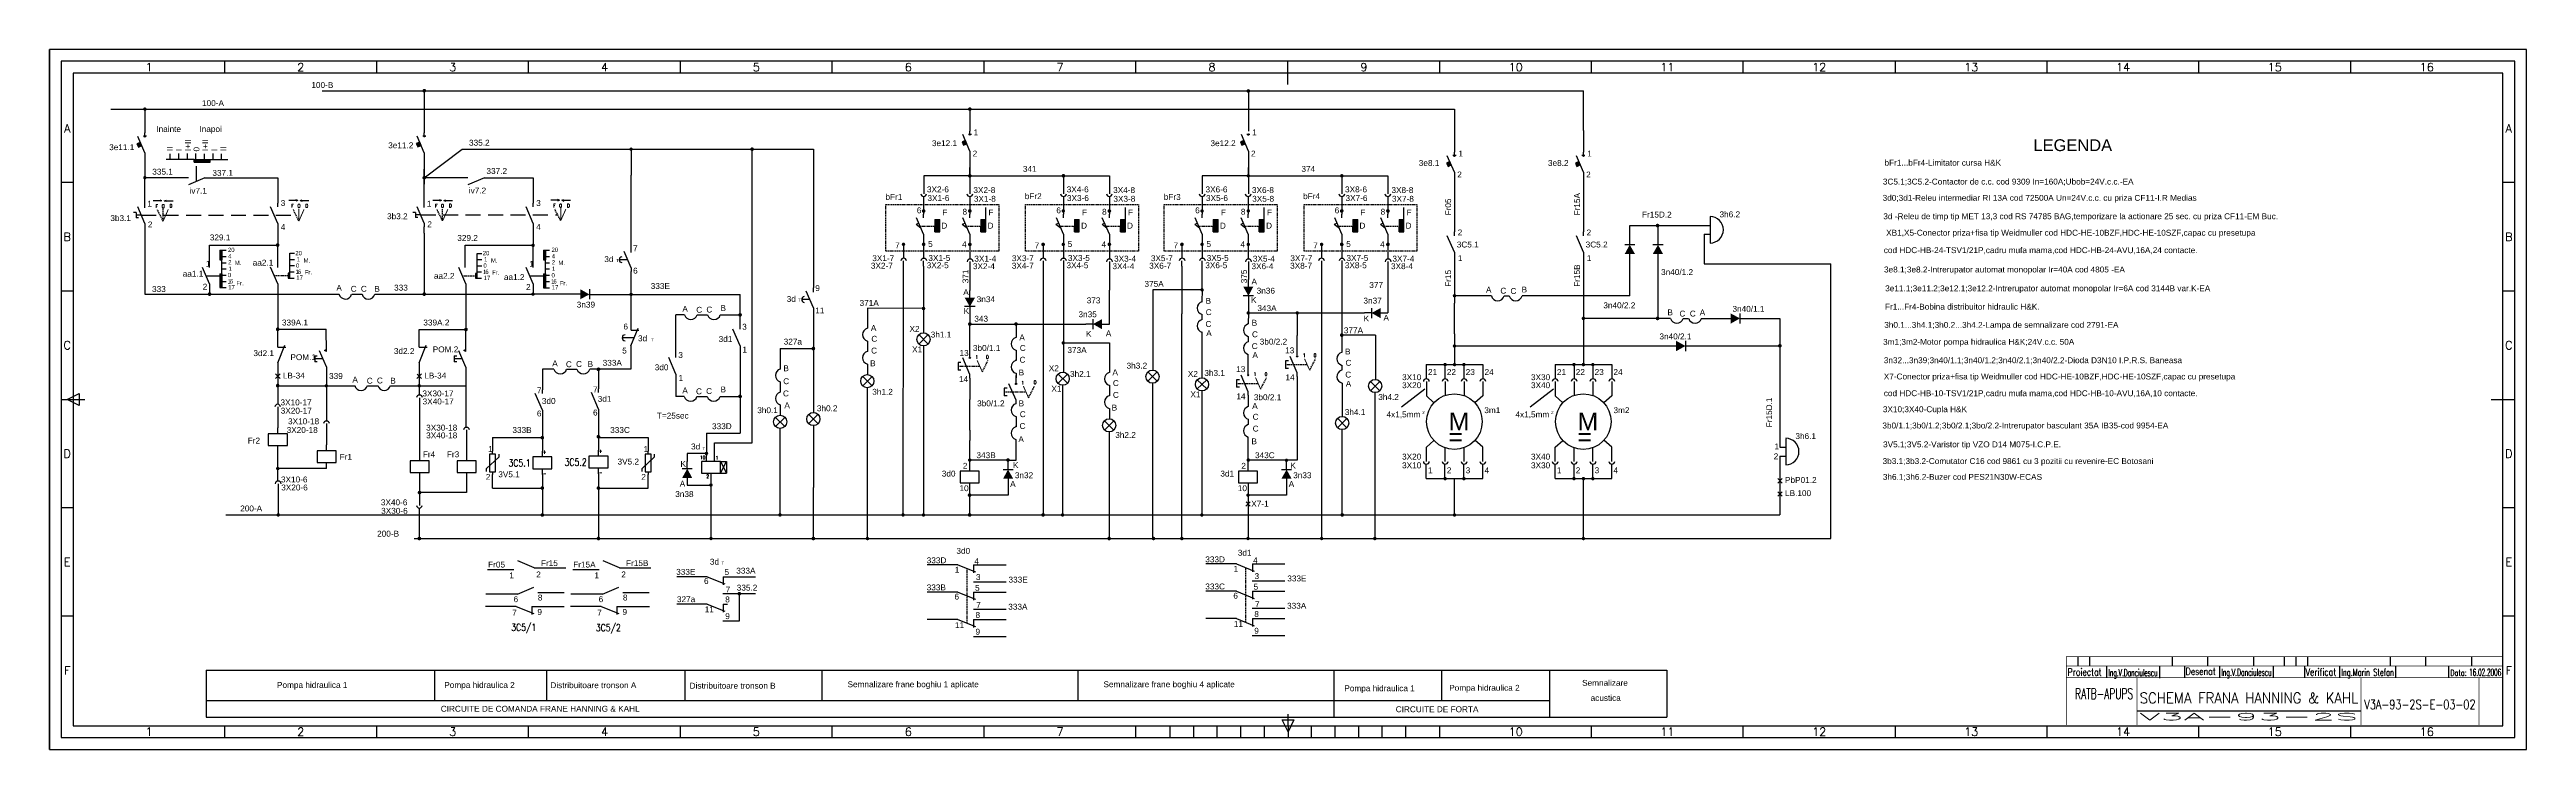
# Model space of a CAD drawing. Header units: millimetres. Extents: x 2595 to 3646, y 1354 to 1651.
import ezdxf
from ezdxf.enums import TextEntityAlignment as Align

# ---------------------------------------------------------------- set-up
doc = ezdxf.new("R2010")
doc.units = ezdxf.units.MM
doc.linetypes.add('DASHED', pattern=[0.75, 0.5, -0.25])
doc.linetypes.add('DASHED2', pattern=[9.525, 6.35, -3.175])
doc.layers.add('INDICATOR', color=7, linetype='Continuous')
doc.styles.add('ISO', font='SIMPLEX.shx')
doc.styles.add('ROMANS', font='ROMANS.shx', dxfattribs={"width": 0.8})
doc.styles.get("Standard").update_dxf_attribs({"font": 'arial.ttf'})

# ---------------------------------------------------------------- blocks, each defined once
blk = doc.blocks.new('5A4')
at = {"color": 70}
for p, q in [((-976.6, 287), (-976.6, 292)), ((-912.1, 287), (-912.1, 292)), ((-847.7, 287), (-847.7, 292)), ((-783.3, 287), (-783.3, 292)), ((-718.9, 287), (-718.9, 292)), ((-654.4, 287), (-654.4, 292)), ((-590, 287), (-590, 292)), ((-525.6, 282.1), (-525.6, 292)), ((-461.1, 287), (-461.1, 292)), ((-396.7, 287), (-396.7, 292)), ((-332.3, 287), (-332.3, 292)), ((-267.8, 287), (-267.8, 292)), ((-203.4, 287), (-203.4, 292)), ((-139, 287), (-139, 292)), ((-74.5, 287), (-74.5, 292)), ((-1041, 240.5), (-1046, 240.5)), ((-5, 240.5), (-10, 240.5)), ((-1041, 194.5), (-1046, 194.5)), ((-5, 194.5), (-10, 194.5)), ((-1046, 148.5), (-1036, 148.5)), ((-1043.5, 148.5), (-1038.5, 151)), ((-1038.5, 146), (-1043.5, 148.5)), ((-1038.5, 151), (-1038.5, 146)), ((-15, 148.5), (-5, 148.5)), ((-1041, 102.5), (-1046, 102.5)), ((-5, 102.5), (-10, 102.5)), ((-1041, 56.5), (-1046, 56.5)), ((-5, 56.5), (-10, 56.5)), ((-528, 12.5), (-523, 12.5)), ((-525.5, 7.5), (-528, 12.5)), ((-525.5, 10), (-525.5, 15)), ((-523, 12.5), (-525.5, 7.5)), ((-976.6, 5), (-976.6, 10)), ((-912.1, 5), (-912.1, 10)), ((-847.7, 5), (-847.7, 10)), ((-783.3, 5), (-783.3, 10)), ((-718.9, 5), (-718.9, 10)), ((-654.4, 5), (-654.4, 10)), ((-590, 5), (-590, 10)), ((-590, 5), (-590, 10)), ((-575.5, 5), (-575.5, 10)), ((-565.5, 5), (-565.5, 10)), ((-555.5, 5), (-555.5, 10)), ((-545.5, 5), (-545.5, 10)), ((-535.5, 5), (-535.5, 10)), ((-525.5, 10), (-525.5, 5)), ((-515.5, 5), (-515.5, 10)), ((-505.5, 5), (-505.5, 10)), ((-495.5, 5), (-495.5, 10)), ((-485.5, 5), (-485.5, 10)), ((-475.5, 5), (-475.5, 10)), ((-461.1, 5), (-461.1, 10)), ((-461.1, 5), (-461.1, 10)), ((-396.7, 5), (-396.7, 10)), ((-332.3, 5), (-332.3, 10)), ((-267.8, 5), (-267.8, 10)), ((-203.4, 5), (-203.4, 10)), ((-139, 5), (-139, 10)), ((-74.5, 5), (-74.5, 10))]:
    blk.add_line(p, q, dxfattribs=at)
at = {"color": 240}
for points in [[(0, 0), (0, 297), (-1051, 297), (-1051, 0)], [(-5, 5), (-5, 292), (-1046, 292), (-1046, 5)]]:
    blk.add_lwpolyline(points, close=True, dxfattribs=at)
at = {"color": 70}
blk.add_lwpolyline([(-1041, 287), (-1041, 10), (-10, 10), (-10, 287)], close=True, dxfattribs=at)
at = {"color": 50, "style": 'ISO'}
for s, p in [('1', (-1008.8, 289.5)), ('2', (-944.4, 289.5)), ('3', (-879.9, 289.5)), ('4', (-815.5, 289.5)), ('5', (-751.1, 289.5)), ('6', (-686.6, 289.5)), ('7', (-622.2, 289.5)), ('8', (-557.8, 289.5)), ('9', (-493.3, 289.5)), ('10', (-428.9, 289.5)), ('11', (-364.5, 289.5)), ('12', (-300.1, 289.5)), ('13', (-235.6, 289.5)), ('14', (-171.2, 289.5)), ('15', (-106.8, 289.5)), ('16', (-42.3, 289.5)), ('A', (-1043.5, 263.5)), ('A', (-7.5, 263.5)), ('B', (-1043.5, 217.5)), ('B', (-7.5, 217.5)), ('C', (-1043.5, 171.5)), ('C', (-7.5, 171.5)), ('D', (-1043.5, 125.5)), ('D', (-7.5, 125.5)), ('E', (-1043.5, 79.5)), ('E', (-7.5, 79.5)), ('F', (-1043.5, 33.5)), ('F', (-7.5, 33.5)), ('1', (-1008.8, 7.5)), ('2', (-944.4, 7.5)), ('3', (-879.9, 7.5)), ('4', (-815.5, 7.5)), ('5', (-751.1, 7.5)), ('6', (-686.6, 7.5)), ('7', (-622.2, 7.5)), ('10', (-428.9, 7.5)), ('11', (-364.5, 7.5)), ('12', (-300.1, 7.5)), ('13', (-235.6, 7.5)), ('14', (-171.2, 7.5)), ('15', (-106.8, 7.5)), ('16', (-42.3, 7.5))]:
    blk.add_text(s, height=3.5, dxfattribs=at).set_placement(p, align=Align.MIDDLE)
blk = doc.blocks.new('indic-el')
at = {"layer": 'INDICATOR', "color": 1}
for p, q in [((-180, 25), (-180, 29)), ((-175, 25), (-175, 29)), ((-167.9, 20), (-167.9, 25)), ((-145.4, 19.8), (-145.4, 24.8)), ((-140, 25), (-140, 29)), ((-134.7, 20.1), (-134.7, 25.1)), ((-125, 25), (-125, 29)), ((-119.9, 20), (-119.9, 25)), ((-105.5, 25), (-105.5, 29)), ((-97.2, 20), (-97.2, 25)), ((-87.5, 25), (-87.5, 29)), ((-83.8, 20), (-83.8, 25)), ((-82.5, 25), (-82.5, 29)), ((-69, 20), (-69, 25)), ((-47.5, 25), (-47.5, 29)), ((-45.3, 20), (-45.3, 25)), ((-32.5, 25), (-32.5, 29)), ((-22.8, 20), (-22.8, 25)), ((-13, 25), (-13, 29)), ((-155, 6), (-60, 6))]:
    blk.add_line(p, q, dxfattribs=at)
at = {"layer": 'INDICATOR'}
blk.add_line((-92.5, 25), (-92.5, 29), dxfattribs=at)
at = {"layer": 'INDICATOR', "const_width": 0.3, "flags": 128}
for points in [[(0, 29), (-185, 29), (-185, 0)], [(0, 25), (-185, 25)], [(0, 20), (-185, 20)], [(-155, 0), (-155, 20)], [(-60, 0), (-60, 20)], [(-10, 0), (-10, 20)]]:
    blk.add_lwpolyline(points, dxfattribs=at)
at = {"layer": 'INDICATOR', "color": 1, "style": 'ROMANS', "width": 0.8}
for s, height, p in [('Proiectat', 3, (-184.5, 20.9)), ('Desenat', 3, (-134.4, 21.2)), ('Verificat', 3, (-83.5, 20.9)), ('Data:', 2.5, (-22.1, 20.9))]:
    blk.add_text(s, height=height, dxfattribs=at).set_placement(p)
at = {"layer": 'INDICATOR', "style": 'ROMANS', "width": 0.570908}
blk.add_text('RATB-APUPS', height=4.5, dxfattribs=at).set_placement((-181.3, 11), (-156.7, 11), align=Align.FIT)
at = {"layer": 'INDICATOR', "color": 1, "style": 'ROMANS'}
for tag, height, width, p, p2 in [('PROIECTAT', 3, 0.908325, (-167.1, 20.7), (-146.2, 20.7)), ('DESENAT', 3, 1.116423, (-119.3, 20.8), (-97.9, 20.8)), ('VERIFICAT', 3, 1.074468, (-68.3, 20.8), (-45.9, 20.8)), ('DATA', 3, 1.321041, (-14, 20.8), (-0.5, 20.8)), ('NUME_DESEN', 4.5, 2.080219, (-153.9, 9.2), (-61.2, 9.2)), ('NUMAR', 4, 2.383056, (-58.6, 6.8), (-11.4, 6.8)), ('ANS', 3, 11.421134, (-154, 2), (-61, 2))]:
    blk.add_attdef(tag, text='', height=height, dxfattribs=dict(at, width=width)).set_placement(p, p2, align=Align.FIT)

msp = doc.modelspace()

# ---------------------------------------------------------------- hatches: boundary and pattern name
for points in [[(2663.3, 1603.4), (2663.3, 1604.5), (2660.5, 1604.5), (2656.5, 1604.5), (2656.5, 1603.4), (2658.7, 1603.4)], [(2663.3, 1603.4), (2663.3, 1604.5), (2660.5, 1604.5), (2656.5, 1604.5), (2656.5, 1603.4), (2658.7, 1603.4)], [(2972.9, 1579), (2970.8, 1579), (2970.8, 1576.3), (2970.8, 1573.8), (2972.9, 1573.8)], [(2972.9, 1579), (2970.8, 1579), (2970.8, 1576.3), (2970.8, 1573.8), (2972.9, 1573.8)], [(2992.5, 1579), (2990.4, 1579), (2990.4, 1576.3), (2990.4, 1573.8), (2992.5, 1573.8)], [(2992.5, 1579), (2990.4, 1579), (2990.4, 1576.3), (2990.4, 1573.8), (2992.5, 1573.8)], [(3032.1, 1579), (3030.1, 1579), (3030.1, 1576.3), (3030.1, 1573.8), (3032.1, 1573.8)], [(3032.1, 1579), (3030.1, 1579), (3030.1, 1576.3), (3030.1, 1573.8), (3032.1, 1573.8)], [(3051.7, 1579), (3049.6, 1579), (3049.6, 1576.3), (3049.6, 1573.8), (3051.7, 1573.8)], [(3051.7, 1579), (3049.6, 1579), (3049.6, 1576.3), (3049.6, 1573.8), (3051.7, 1573.8)], [(3091.1, 1579), (3089, 1579), (3089, 1576.3), (3089, 1573.8), (3091, 1573.8)], [(3091.1, 1579), (3089, 1579), (3089, 1576.3), (3089, 1573.8), (3091, 1573.8)], [(3110.6, 1579), (3108.5, 1579), (3108.5, 1576.3), (3108.5, 1573.8), (3110.6, 1573.8)], [(3110.6, 1579), (3108.5, 1579), (3108.5, 1576.3), (3108.5, 1573.8), (3110.6, 1573.8)], [(3150.3, 1579), (3148.2, 1579), (3148.2, 1576.3), (3148.2, 1573.8), (3150.3, 1573.8)], [(3150.3, 1579), (3148.2, 1579), (3148.2, 1576.3), (3148.2, 1573.8), (3150.3, 1573.8)], [(3169.9, 1579), (3167.8, 1579), (3167.8, 1576.3), (3167.8, 1573.8), (3169.9, 1573.8)], [(3169.9, 1579), (3167.8, 1579), (3167.8, 1576.3), (3167.8, 1573.8), (3169.9, 1573.8)], [(2668.3, 1566), (2667.5, 1566), (2667.5, 1562.9), (2667.5, 1561.9), (2668.3, 1561.9)], [(2668.3, 1566), (2667.5, 1566), (2667.5, 1562.9), (2667.5, 1561.9), (2668.3, 1561.9)], [(2668.3, 1556), (2667.5, 1556), (2667.5, 1554.5), (2667.5, 1551.1), (2667.5, 1550.2), (2668.3, 1550.2)], [(2668.3, 1556), (2667.5, 1556), (2667.5, 1554.5), (2667.5, 1551.1), (2667.5, 1550.2), (2668.3, 1550.2)], [(2697.2, 1556.3), (2696.4, 1556.3), (2696.4, 1554.2), (2697.2, 1554.2)], [(2697.2, 1556.3), (2696.4, 1556.3), (2696.4, 1554.2), (2697.2, 1554.2)], [(2776.7, 1556.2), (2775.9, 1556.2), (2775.9, 1554.2), (2776.7, 1554.2)], [(2776.7, 1556.2), (2775.9, 1556.2), (2775.9, 1554.2), (2776.7, 1554.2)], [(2805.6, 1566), (2804.8, 1566), (2804.8, 1562.8), (2804.8, 1561.9), (2805.6, 1561.9)], [(2805.6, 1566), (2804.8, 1566), (2804.8, 1562.8), (2804.8, 1561.9), (2805.6, 1561.9)], [(2805.6, 1556), (2804.8, 1556), (2804.8, 1554.4), (2804.8, 1551.1), (2804.8, 1550.1), (2805.6, 1550.1)], [(2805.6, 1556), (2804.8, 1556), (2804.8, 1554.4), (2804.8, 1551.1), (2804.8, 1550.1), (2805.6, 1550.1)]]:
    msp.add_hatch(color=1).paths.add_polyline_path(points)

# ---------------------------------------------------------------- linework, layer by layer
at = {"color": 240}
msp.add_line((2595.2, 1354.2), (2595.2, 1651.2), dxfattribs=at)
msp.add_line((2595.2, 1354.2), (2595.2, 1651.2), dxfattribs=at)
at = {"color": 1}
for p, q in [((2710.9, 1633.6), (2924.6, 1633.6)), ((2710.9, 1633.6), (2924.6, 1633.6)), ((2754.2, 1633.7), (2754.2, 1615.9)), ((2754.2, 1633.7), (2754.2, 1615.9)), ((2924.6, 1633.6), (2937.9, 1633.6)), ((2924.6, 1633.6), (2937.9, 1633.6)), ((2937.9, 1633.6), (3103.9, 1633.6)), ((2937.9, 1633.6), (3103.9, 1633.6)), ((3103.9, 1633.6), (3246.1, 1633.6)), ((3103.9, 1633.6), (3103.9, 1616.6)), ((3103.9, 1633.6), (3246.1, 1633.6)), ((3103.9, 1633.6), (3103.9, 1616.6)), ((3246.1, 1616.9), (3246.1, 1633.6)), ((3246.1, 1616.9), (3246.1, 1633.6)), ((2621.2, 1625.9), (2888.7, 1625.9)), ((2621.2, 1625.9), (2888.7, 1625.9)), ((2635.6, 1625.9), (2635.6, 1615.8)), ((2635.6, 1625.9), (2635.6, 1615.8)), ((2888.7, 1625.9), (2937.9, 1625.9)), ((2888.7, 1625.9), (2937.9, 1625.9)), ((2937.9, 1625.9), (3191.3, 1625.9)), ((2937.9, 1625.9), (3191.3, 1625.9)), ((2985.7, 1625.9), (2985.7, 1616.6)), ((2985.7, 1625.9), (2985.7, 1616.6)), ((3191.3, 1625.9), (3191.3, 1607.6)), ((3191.3, 1625.9), (3191.3, 1607.6)), ((2635.6, 1607.3), (2632.6, 1614.3)), ((2635.6, 1607.3), (2632.6, 1614.3)), ((2635, 1614.5), (2636.3, 1614.5)), ((2635, 1614.5), (2636.3, 1614.5)), ((2635.6, 1614.5), (2635.6, 1615.8)), ((2635.6, 1614.5), (2635.6, 1615.8)), ((2754.2, 1607.4), (2751.2, 1614.4)), ((2754.2, 1607.4), (2751.2, 1614.4)), ((2753.6, 1614.6), (2754.8, 1614.6)), ((2753.6, 1614.6), (2754.8, 1614.6)), ((2754.2, 1614.6), (2754.2, 1615.9)), ((2754.2, 1614.6), (2754.2, 1615.9)), ((2754.2, 1596.8), (2770.3, 1608.9)), ((2754.2, 1596.8), (2770.3, 1608.9)), ((2770.3, 1608.9), (2919.3, 1608.9)), ((2770.3, 1608.9), (2919.3, 1608.9)), ((2842, 1608.9), (2842, 1597.9)), ((2842, 1608.9), (2842, 1597.9)), ((2854.1, 1608.9), (2854.1, 1608.9)), ((2854.1, 1608.9), (2854.1, 1608.9)), ((2893.3, 1484.3), (2893.3, 1608.9)), ((2893.3, 1484.3), (2893.3, 1608.9)), ((2919.3, 1608.9), (2919.3, 1572.3)), ((2919.3, 1608.9), (2919.3, 1572.3)), ((2985.7, 1608.1), (2982.7, 1615.1)), ((2985.7, 1608.1), (2982.7, 1615.1)), ((2985.1, 1615.3), (2986.4, 1615.3)), ((2985.1, 1615.3), (2986.4, 1615.3)), ((2985.7, 1615.3), (2985.7, 1616.6)), ((2985.7, 1615.3), (2985.7, 1616.6)), ((2985.7, 1608.1), (2985.7, 1606.6)), ((2985.7, 1608.1), (2985.7, 1606.6)), ((3103.9, 1608.1), (3100.9, 1615.1)), ((3103.9, 1608.1), (3100.9, 1615.1)), ((3103.3, 1615.3), (3104.5, 1615.3)), ((3103.3, 1615.3), (3104.5, 1615.3)), ((3103.9, 1608.1), (3103.9, 1606.6)), ((3103.9, 1608.1), (3103.9, 1606.6)), ((3246.1, 1616.9), (3246.1, 1607.6)), ((3246.1, 1616.9), (3246.1, 1607.6)), ((2635.6, 1607.3), (2635.6, 1597.1)), ((2635.6, 1607.3), (2635.6, 1597.1)), ((2656.5, 1604.5), (2644.7, 1604.5)), ((2656.5, 1604.5), (2644.7, 1604.5)), ((2646.4, 1604.5), (2646.4, 1607)), ((2646.4, 1604.5), (2646.4, 1607)), ((2650, 1604.6), (2650, 1607.1)), ((2650, 1604.6), (2650, 1607.1)), ((2653.7, 1604.6), (2653.7, 1607.1)), ((2653.7, 1604.6), (2653.7, 1607.1)), ((2656.5, 1603.4), (2656.5, 1604.5)), ((2656.5, 1604.5), (2660.5, 1604.5)), ((2656.5, 1603.4), (2656.5, 1604.5)), ((2656.5, 1604.5), (2660.5, 1604.5)), ((2656.5, 1603.4), (2658.7, 1603.4)), ((2656.5, 1603.4), (2658.7, 1603.4)), ((2657.3, 1604.6), (2657.3, 1607.1)), ((2657.3, 1604.6), (2657.3, 1607.1)), ((2658.7, 1603.4), (2663.3, 1603.4)), ((2658.7, 1603.4), (2663.3, 1603.4)), ((2660.5, 1604.5), (2670.9, 1604.5)), ((2660.5, 1604.5), (2670.9, 1604.5)), ((2660.9, 1604.5), (2660.9, 1607)), ((2660.9, 1604.5), (2660.9, 1607)), ((2663.3, 1603.4), (2663.3, 1604.5)), ((2663.3, 1603.4), (2663.3, 1604.5)), ((2664.6, 1604.6), (2664.6, 1607.1)), ((2664.6, 1604.6), (2664.6, 1607.1)), ((2668.2, 1604.5), (2668.2, 1607)), ((2668.2, 1604.5), (2668.2, 1607)), ((2754.2, 1607.4), (2754.2, 1605.9)), ((2754.2, 1607.4), (2754.2, 1605.9)), ((2754.2, 1605.9), (2754.2, 1594)), ((2754.2, 1605.9), (2754.2, 1594)), ((2754.2, 1596.8), (2754.2, 1600.4)), ((2754.2, 1596.8), (2754.2, 1600.4)), ((2842, 1585.6), (2842, 1597.9)), ((2842, 1585.6), (2842, 1597.9)), ((2985.7, 1597.6), (2966.2, 1597.6)), ((2966.2, 1597.6), (2966.2, 1590)), ((2985.7, 1597.6), (2966.2, 1597.6)), ((2966.2, 1597.6), (2966.2, 1590)), ((2985.7, 1606.6), (2985.7, 1594.7)), ((2985.7, 1606.6), (2985.7, 1594.7)), ((2985.7, 1597.6), (2985.7, 1601.1)), ((2985.7, 1597.6), (2985.7, 1601.1)), ((2985.7, 1597.6), (3045, 1597.6)), ((2985.7, 1597.6), (3045, 1597.6)), ((3025.4, 1597.6), (3025.4, 1590)), ((3025.4, 1597.6), (3025.4, 1590)), ((3045, 1597.6), (3045, 1594.7)), ((3045, 1597.6), (3045, 1594.7)), ((3103.8, 1597.6), (3084.3, 1597.6)), ((3084.3, 1597.6), (3084.3, 1590)), ((3103.8, 1597.6), (3084.3, 1597.6)), ((3084.3, 1597.6), (3084.3, 1590)), ((3103.8, 1597.6), (3163.1, 1597.6)), ((3103.8, 1597.6), (3163.1, 1597.6)), ((3103.9, 1606.6), (3103.9, 1594.7)), ((3103.9, 1606.6), (3103.9, 1594.7)), ((3103.9, 1597.6), (3103.9, 1601.1)), ((3103.9, 1597.6), (3103.9, 1601.1)), ((3143.6, 1597.6), (3143.6, 1590)), ((3143.6, 1597.6), (3143.6, 1590)), ((3163.1, 1597.6), (3163.1, 1594.7)), ((3163.1, 1597.6), (3163.1, 1594.7)), ((3191.3, 1599.1), (3188.3, 1606.1)), ((3191.3, 1599.1), (3188.3, 1606.1)), ((3190.7, 1606.4), (3192, 1606.4)), ((3190.7, 1606.4), (3192, 1606.4)), ((3191.3, 1606.4), (3191.3, 1607.6)), ((3191.3, 1606.4), (3191.3, 1607.6)), ((3191.3, 1599.1), (3191.3, 1597.6)), ((3191.3, 1599.1), (3191.3, 1597.6)), ((3191.3, 1597.6), (3191.3, 1585.7)), ((3191.3, 1597.6), (3191.3, 1585.7)), ((3246.1, 1599.1), (3243.1, 1606.1)), ((3246.1, 1599.1), (3243.1, 1606.1)), ((3245.4, 1606.4), (3246.7, 1606.4)), ((3245.4, 1606.4), (3246.7, 1606.4)), ((3246.1, 1606.4), (3246.1, 1607.6)), ((3246.1, 1606.4), (3246.1, 1607.6)), ((3246.1, 1599.1), (3246.1, 1597.6)), ((3246.1, 1599.1), (3246.1, 1597.6)), ((3246.1, 1597.6), (3246.1, 1585.7)), ((3246.1, 1597.6), (3246.1, 1585.7)), ((2654.1, 1596.8), (2635.3, 1596.8)), ((2654.1, 1596.8), (2635.3, 1596.8)), ((2635.6, 1591.9), (2635.6, 1596.8)), ((2635.6, 1591.9), (2635.6, 1596.8)), ((2635.6, 1585.9), (2635.6, 1591.9)), ((2635.6, 1585.9), (2635.6, 1591.9)), ((2642.9, 1587), (2639.2, 1587)), ((2642.9, 1587), (2639.2, 1587)), ((2642.9, 1587), (2642.1, 1587.3)), ((2642.9, 1587), (2642.1, 1587.3)), ((2642.9, 1587), (2642.1, 1586.8)), ((2642.9, 1587), (2642.1, 1586.8)), ((2643.9, 1587), (2644.8, 1587.3)), ((2643.9, 1587), (2644.8, 1587.3)), ((2643.9, 1587), (2647.6, 1587)), ((2643.9, 1587), (2644.8, 1586.8)), ((2643.9, 1587), (2647.6, 1587)), ((2643.9, 1587), (2644.8, 1586.8)), ((2661.1, 1596.8), (2654.1, 1593.8)), ((2661.1, 1596.8), (2654.1, 1593.8)), ((2661.1, 1596.8), (2662.5, 1596.8)), ((2661.1, 1596.8), (2662.5, 1596.8)), ((2662.5, 1596.8), (2692, 1596.8)), ((2662.5, 1596.8), (2692, 1596.8)), ((2692, 1596.8), (2692, 1586)), ((2692, 1596.8), (2692, 1586)), ((2700.5, 1587.1), (2696.8, 1587.1)), ((2700.5, 1587.1), (2696.8, 1587.1)), ((2700.5, 1587.1), (2699.7, 1587.4)), ((2700.5, 1587.1), (2699.7, 1587.4)), ((2700.5, 1587.1), (2699.7, 1586.8)), ((2700.5, 1587.1), (2699.7, 1586.8)), ((2701.5, 1587.1), (2702.4, 1587.4)), ((2701.5, 1587.1), (2702.4, 1587.4)), ((2701.5, 1587.1), (2702.4, 1586.8)), ((2701.5, 1587.1), (2705.2, 1587.1)), ((2701.5, 1587.1), (2702.4, 1586.8)), ((2701.5, 1587.1), (2705.2, 1587.1)), ((2772.7, 1596.8), (2753.8, 1596.8)), ((2772.7, 1596.8), (2753.8, 1596.8)), ((2754.2, 1592), (2754.2, 1596.8)), ((2754.2, 1592), (2754.2, 1596.8)), ((2754.2, 1586), (2754.2, 1592)), ((2754.2, 1586), (2754.2, 1592)), ((2761.5, 1587.1), (2757.8, 1587.1)), ((2761.5, 1587.1), (2757.8, 1587.1)), ((2761.5, 1587.1), (2760.6, 1587.4)), ((2761.5, 1587.1), (2760.6, 1587.4)), ((2761.5, 1587.1), (2760.6, 1586.8)), ((2761.5, 1587.1), (2760.6, 1586.8)), ((2762.5, 1587.1), (2763.4, 1587.4)), ((2762.5, 1587.1), (2763.4, 1587.4)), ((2762.5, 1587.1), (2766.2, 1587.1)), ((2762.5, 1587.1), (2763.4, 1586.8)), ((2762.5, 1587.1), (2766.2, 1587.1)), ((2762.5, 1587.1), (2763.4, 1586.8)), ((2779.7, 1596.8), (2772.7, 1593.8)), ((2779.7, 1596.8), (2772.7, 1593.8)), ((2779.7, 1596.8), (2781, 1596.8)), ((2779.7, 1596.8), (2781, 1596.8)), ((2781, 1596.8), (2800.4, 1596.8)), ((2781, 1596.8), (2800.4, 1596.8)), ((2800.4, 1596.8), (2800.4, 1586)), ((2800.4, 1596.8), (2800.4, 1586)), ((2811.6, 1587.2), (2807.9, 1587.2)), ((2811.6, 1587.2), (2807.9, 1587.2)), ((2811.6, 1587.2), (2810.7, 1587.5)), ((2811.6, 1587.2), (2810.7, 1587.5)), ((2811.6, 1587.2), (2810.7, 1586.9)), ((2811.6, 1587.2), (2810.7, 1586.9)), ((2812.6, 1587.2), (2813.4, 1587.5)), ((2812.6, 1587.2), (2813.4, 1587.5)), ((2812.6, 1587.2), (2816.3, 1587.2)), ((2812.6, 1587.2), (2813.4, 1586.9)), ((2812.6, 1587.2), (2816.3, 1587.2)), ((2812.6, 1587.2), (2813.4, 1586.9)), ((2966.1, 1588.8), (2966.1, 1581.3)), ((2966.1, 1588.8), (2966.1, 1581.3)), ((2985.7, 1594.7), (2985.7, 1590)), ((2985.7, 1594.7), (2985.7, 1590)), ((2985.7, 1588.8), (2985.7, 1581.3)), ((2985.7, 1588.8), (2985.7, 1581.3)), ((3025.4, 1588.8), (3025.4, 1581.3)), ((3025.4, 1588.8), (3025.4, 1581.3)), ((3044.9, 1588.8), (3044.9, 1581.3)), ((3044.9, 1588.8), (3044.9, 1581.3)), ((3045, 1594.7), (3045, 1590)), ((3045, 1594.7), (3045, 1590)), ((3084.3, 1588.8), (3084.3, 1581.3)), ((3084.3, 1588.8), (3084.3, 1581.3)), ((3103.8, 1588.8), (3103.8, 1581.3)), ((3103.8, 1588.8), (3103.8, 1581.3)), ((3103.9, 1594.7), (3103.9, 1590)), ((3103.9, 1594.7), (3103.9, 1590)), ((3143.5, 1588.8), (3143.5, 1581.3)), ((3143.5, 1588.8), (3143.5, 1581.3)), ((3163.1, 1594.7), (3163.1, 1590)), ((3163.1, 1594.7), (3163.1, 1590)), ((3163.1, 1588.8), (3163.1, 1581.3)), ((3163.1, 1588.8), (3163.1, 1581.3)), ((2631.9, 1582), (2630.8, 1582)), ((2631.9, 1582), (2630.8, 1582)), ((2631.9, 1582), (2631.9, 1579.8)), ((2631.9, 1582), (2631.9, 1579.8)), ((2634.1, 1580.9), (2631.9, 1580.9)), ((2634.1, 1580.9), (2631.9, 1580.9)), ((2633, 1579.8), (2631.9, 1579.8)), ((2633, 1579.8), (2631.9, 1579.8)), ((2635.6, 1584), (2635.6, 1585.9)), ((2635.6, 1584), (2635.6, 1585.9)), ((2635.6, 1577.4), (2635.6, 1573.1)), ((2635.6, 1577.4), (2635.6, 1573.1)), ((2692, 1577.4), (2689, 1584.4)), ((2692, 1577.4), (2689, 1584.4)), ((2692, 1584.4), (2692, 1586)), ((2692, 1584.4), (2692, 1586)), ((2692, 1577.4), (2692, 1576)), ((2692, 1577.4), (2692, 1576)), ((2750.5, 1582), (2749.4, 1582)), ((2750.5, 1582), (2749.4, 1582)), ((2750.5, 1582), (2750.5, 1579.9)), ((2750.5, 1582), (2750.5, 1579.9)), ((2752.7, 1581), (2750.5, 1581)), ((2752.7, 1581), (2750.5, 1581)), ((2751.5, 1579.9), (2750.5, 1579.9)), ((2751.5, 1579.9), (2750.5, 1579.9)), ((2754.2, 1584.1), (2754.2, 1586)), ((2754.2, 1584.1), (2754.2, 1586)), ((2754.2, 1577.5), (2754.2, 1576)), ((2754.2, 1577.5), (2754.2, 1576)), ((2800.4, 1577.4), (2797.4, 1584.4)), ((2800.4, 1577.4), (2797.4, 1584.4)), ((2800.4, 1584.4), (2800.4, 1586)), ((2800.4, 1584.4), (2800.4, 1586)), ((2800.4, 1577.4), (2800.4, 1576)), ((2800.4, 1577.4), (2800.4, 1576)), ((2842, 1565.1), (2842, 1585.6)), ((2842, 1565.1), (2842, 1585.6)), ((2964.1, 1577.5), (2962.9, 1577)), ((2964.1, 1577.5), (2962.9, 1577)), ((2965.1, 1575.2), (2962.9, 1577)), ((2965.1, 1575.2), (2962.9, 1577)), ((2966.1, 1572.8), (2963.1, 1579.8)), ((2966.1, 1572.8), (2963.1, 1579.8)), ((2966.1, 1579.8), (2966.1, 1581.3)), ((2966.1, 1579.8), (2966.1, 1581.3)), ((2970.8, 1579), (2970.8, 1576.3)), ((2970.8, 1579), (2972.9, 1579)), ((2970.8, 1579), (2970.8, 1576.3)), ((2970.8, 1579), (2972.9, 1579)), ((2972.9, 1573.8), (2972.9, 1579)), ((2972.9, 1573.8), (2972.9, 1579)), ((2983.7, 1577.5), (2982.5, 1577)), ((2983.7, 1577.5), (2982.5, 1577)), ((2984.7, 1575.2), (2982.5, 1577)), ((2984.7, 1575.2), (2982.5, 1577)), ((2985.7, 1572.8), (2982.7, 1579.8)), ((2985.7, 1572.8), (2982.7, 1579.8)), ((2985.7, 1579.8), (2985.7, 1581.3)), ((2985.7, 1579.8), (2985.7, 1581.3)), ((2990.4, 1579), (2990.4, 1576.3)), ((2990.4, 1579), (2992.5, 1579)), ((2990.4, 1579), (2990.4, 1576.3)), ((2990.4, 1579), (2992.5, 1579)), ((2992.5, 1579), (2992.5, 1584.2)), ((2992.5, 1579), (2992.5, 1584.2)), ((2992.5, 1573.8), (2992.5, 1579)), ((2992.5, 1573.8), (2992.5, 1579)), ((3023.4, 1577.5), (3022.2, 1577)), ((3023.4, 1577.5), (3022.2, 1577)), ((3024.4, 1575.2), (3022.2, 1577)), ((3024.4, 1575.2), (3022.2, 1577)), ((3025.4, 1572.8), (3022.4, 1579.8)), ((3025.4, 1572.8), (3022.4, 1579.8)), ((3025.4, 1579.8), (3025.4, 1581.3)), ((3025.4, 1579.8), (3025.4, 1581.3)), ((3030.1, 1579), (3032.1, 1579)), ((3030.1, 1579), (3030.1, 1576.3)), ((3030.1, 1579), (3032.1, 1579)), ((3030.1, 1579), (3030.1, 1576.3)), ((3032.1, 1573.8), (3032.1, 1579)), ((3032.1, 1573.8), (3032.1, 1579)), ((3042.9, 1577.5), (3041.8, 1577)), ((3042.9, 1577.5), (3041.8, 1577)), ((3043.9, 1575.2), (3041.8, 1577)), ((3043.9, 1575.2), (3041.8, 1577)), ((3044.9, 1572.8), (3041.9, 1579.8)), ((3044.9, 1572.8), (3041.9, 1579.8)), ((3044.9, 1579.8), (3044.9, 1581.3)), ((3044.9, 1579.8), (3044.9, 1581.3)), ((3049.6, 1579), (3051.7, 1579)), ((3049.6, 1579), (3049.6, 1576.3)), ((3049.6, 1579), (3051.7, 1579)), ((3049.6, 1579), (3049.6, 1576.3)), ((3051.7, 1579), (3051.7, 1584.2)), ((3051.7, 1579), (3051.7, 1584.2)), ((3051.7, 1573.8), (3051.7, 1579)), ((3051.7, 1573.8), (3051.7, 1579)), ((3082.3, 1577.5), (3081.1, 1577)), ((3082.3, 1577.5), (3081.1, 1577)), ((3083.3, 1575.2), (3081.1, 1577)), ((3083.3, 1575.2), (3081.1, 1577)), ((3084.3, 1572.8), (3081.3, 1579.8)), ((3084.3, 1572.8), (3081.3, 1579.8)), ((3084.3, 1579.8), (3084.3, 1581.3)), ((3084.3, 1579.8), (3084.3, 1581.3)), ((3089, 1579), (3089, 1576.3)), ((3089, 1579), (3091.1, 1579)), ((3089, 1579), (3089, 1576.3)), ((3089, 1579), (3091.1, 1579)), ((3091, 1573.8), (3091.1, 1579)), ((3091, 1573.8), (3091.1, 1579)), ((3101.8, 1577.5), (3100.7, 1577)), ((3101.8, 1577.5), (3100.7, 1577)), ((3102.8, 1575.2), (3100.7, 1577)), ((3102.8, 1575.2), (3100.7, 1577)), ((3103.8, 1572.8), (3100.8, 1579.8)), ((3103.8, 1572.8), (3100.8, 1579.8)), ((3103.8, 1579.8), (3103.8, 1581.3)), ((3103.8, 1579.8), (3103.8, 1581.3)), ((3108.5, 1579), (3108.5, 1576.3)), ((3108.5, 1579), (3110.6, 1579)), ((3108.5, 1579), (3108.5, 1576.3)), ((3108.5, 1579), (3110.6, 1579)), ((3110.6, 1579), (3110.6, 1584.2)), ((3110.6, 1579), (3110.6, 1584.2)), ((3110.6, 1573.8), (3110.6, 1579)), ((3110.6, 1573.8), (3110.6, 1579)), ((3141.5, 1577.5), (3140.3, 1577)), ((3141.5, 1577.5), (3140.3, 1577)), ((3142.5, 1575.2), (3140.3, 1577)), ((3142.5, 1575.2), (3140.3, 1577)), ((3143.5, 1572.8), (3140.5, 1579.8)), ((3143.5, 1572.8), (3140.5, 1579.8)), ((3143.5, 1579.8), (3143.5, 1581.3)), ((3143.5, 1579.8), (3143.5, 1581.3)), ((3148.2, 1579), (3148.2, 1576.3)), ((3148.2, 1579), (3150.3, 1579)), ((3148.2, 1579), (3148.2, 1576.3)), ((3148.2, 1579), (3150.3, 1579)), ((3150.3, 1573.8), (3150.3, 1579)), ((3150.3, 1573.8), (3150.3, 1579)), ((3161.1, 1577.5), (3159.9, 1577)), ((3161.1, 1577.5), (3159.9, 1577)), ((3162.1, 1575.2), (3159.9, 1577)), ((3162.1, 1575.2), (3159.9, 1577)), ((3163.1, 1572.8), (3160.1, 1579.8)), ((3163.1, 1572.8), (3160.1, 1579.8)), ((3163.1, 1579.8), (3163.1, 1581.3)), ((3163.1, 1579.8), (3163.1, 1581.3)), ((3167.8, 1579), (3167.8, 1576.3)), ((3167.8, 1579), (3169.9, 1579)), ((3167.8, 1579), (3167.8, 1576.3)), ((3167.8, 1579), (3169.9, 1579)), ((3169.9, 1579), (3169.9, 1584.2)), ((3169.9, 1579), (3169.9, 1584.2)), ((3169.9, 1573.8), (3169.9, 1579)), ((3169.9, 1573.8), (3169.9, 1579)), ((3191.3, 1585.7), (3191.3, 1573.9)), ((3191.3, 1585.7), (3191.3, 1573.9)), ((3246.1, 1585.7), (3246.1, 1573.9)), ((3246.1, 1585.7), (3246.1, 1573.9)), ((3265.7, 1576.5), (3297.3, 1576.5)), ((3265.7, 1568.4), (3265.7, 1576.5)), ((3265.7, 1576.5), (3297.3, 1576.5)), ((3265.7, 1568.4), (3265.7, 1576.5)), ((3277.7, 1568.4), (3277.7, 1576.5)), ((3277.7, 1568.4), (3277.7, 1576.5)), ((3297.3, 1576.5), (3299.8, 1576.5)), ((3297.3, 1576.5), (3299.8, 1576.5)), ((3299.8, 1580.3), (3299.8, 1569)), ((3299.8, 1580.3), (3299.8, 1569)), ((2635.6, 1573.1), (2635.6, 1547.4)), ((2635.6, 1573.1), (2635.6, 1547.4)), ((2663.1, 1568.2), (2692, 1568.2)), ((2663.1, 1558.7), (2663.1, 1568.2)), ((2663.1, 1568.2), (2692, 1568.2)), ((2663.1, 1558.7), (2663.1, 1568.2)), ((2667.5, 1566), (2670.1, 1566)), ((2667.5, 1566), (2667.5, 1562.9)), ((2667.5, 1566), (2670.1, 1566)), ((2667.5, 1566), (2667.5, 1562.9)), ((2668.3, 1566), (2668.3, 1561.9)), ((2668.3, 1556), (2668.3, 1566)), ((2668.3, 1566), (2668.3, 1561.9)), ((2668.3, 1556), (2668.3, 1566)), ((2692, 1576), (2692, 1568.2)), ((2692, 1576), (2692, 1568.2)), ((2692, 1558.7), (2692, 1568.2)), ((2692, 1558.7), (2692, 1568.2)), ((2754.2, 1573.2), (2754.2, 1576)), ((2754.2, 1573.2), (2754.2, 1576)), ((2754.2, 1573.2), (2754.2, 1547.4)), ((2754.2, 1573.2), (2754.2, 1547.4)), ((2771.5, 1558.7), (2771.5, 1568.2)), ((2771.5, 1568.2), (2800.7, 1568.2)), ((2771.5, 1558.7), (2771.5, 1568.2)), ((2771.5, 1568.2), (2800.7, 1568.2)), ((2800.4, 1576), (2800.4, 1568.1)), ((2800.4, 1576), (2800.4, 1568.1)), ((2800.4, 1558.7), (2800.4, 1568.1)), ((2800.4, 1558.7), (2800.4, 1568.1)), ((2919.3, 1572.3), (2919.3, 1571.4)), ((2919.3, 1572.3), (2919.3, 1571.4)), ((2919.3, 1571.4), (2919.3, 1550.1)), ((2919.3, 1571.4), (2919.3, 1550.1)), ((2957.5, 1568.9), (2957.5, 1562.6)), ((2957.5, 1568.9), (2957.5, 1562.6)), ((2966.1, 1572.8), (2966.1, 1571.3)), ((2966.1, 1572.8), (2966.1, 1571.3)), ((2966.1, 1571.3), (2966.1, 1562.6)), ((2966.1, 1571.3), (2966.1, 1562.6)), ((2970.8, 1573.8), (2970.8, 1576.3)), ((2970.8, 1573.8), (2970.8, 1576.3)), ((2970.8, 1573.8), (2972.9, 1573.8)), ((2970.8, 1573.8), (2972.9, 1573.8)), ((2985.7, 1572.8), (2985.7, 1571.3)), ((2985.7, 1572.8), (2985.7, 1571.3)), ((2985.7, 1571.3), (2985.7, 1562.3)), ((2985.7, 1571.3), (2985.7, 1562.3)), ((2990.4, 1573.8), (2990.4, 1576.3)), ((2990.4, 1573.8), (2990.4, 1576.3)), ((2990.4, 1573.8), (2992.5, 1573.8)), ((2990.4, 1573.8), (2992.5, 1573.8)), ((3016.8, 1568.9), (3016.8, 1562.6)), ((3016.8, 1568.9), (3016.8, 1562.6)), ((3025.4, 1572.8), (3025.4, 1571.3)), ((3025.4, 1572.8), (3025.4, 1571.3)), ((3025.4, 1571.3), (3025.4, 1562.6)), ((3025.4, 1571.3), (3025.4, 1562.6)), ((3030.1, 1573.8), (3030.1, 1576.3)), ((3030.1, 1573.8), (3030.1, 1576.3)), ((3030.1, 1573.8), (3032.1, 1573.8)), ((3030.1, 1573.8), (3032.1, 1573.8)), ((3044.9, 1572.8), (3044.9, 1571.3)), ((3044.9, 1572.8), (3044.9, 1571.3)), ((3044.9, 1571.3), (3044.9, 1562.3)), ((3044.9, 1571.3), (3044.9, 1562.3)), ((3049.6, 1573.8), (3049.6, 1576.3)), ((3049.6, 1573.8), (3049.6, 1576.3)), ((3049.6, 1573.8), (3051.7, 1573.8)), ((3049.6, 1573.8), (3051.7, 1573.8)), ((3075.7, 1568.9), (3075.7, 1562.6)), ((3075.7, 1568.9), (3075.7, 1562.6)), ((3084.3, 1572.8), (3084.3, 1571.3)), ((3084.3, 1572.8), (3084.3, 1571.3)), ((3084.3, 1571.3), (3084.3, 1562.6)), ((3084.3, 1571.3), (3084.3, 1562.6)), ((3089, 1573.8), (3089, 1576.3)), ((3089, 1573.8), (3089, 1576.3)), ((3089, 1573.8), (3091, 1573.8)), ((3089, 1573.8), (3091, 1573.8)), ((3103.8, 1572.8), (3103.8, 1571.3)), ((3103.8, 1572.8), (3103.8, 1571.3)), ((3103.8, 1571.3), (3103.8, 1562.3)), ((3103.8, 1571.3), (3103.8, 1562.3)), ((3108.5, 1573.8), (3108.5, 1576.3)), ((3108.5, 1573.8), (3108.5, 1576.3)), ((3108.5, 1573.8), (3110.6, 1573.8)), ((3108.5, 1573.8), (3110.6, 1573.8)), ((3134.9, 1568.9), (3134.9, 1562.6)), ((3134.9, 1568.9), (3134.9, 1562.6)), ((3143.5, 1572.8), (3143.5, 1571.3)), ((3143.5, 1572.8), (3143.5, 1571.3)), ((3143.5, 1571.3), (3143.5, 1562.6)), ((3143.5, 1571.3), (3143.5, 1562.6)), ((3148.2, 1573.8), (3148.2, 1576.3)), ((3148.2, 1573.8), (3148.2, 1576.3)), ((3148.2, 1573.8), (3150.3, 1573.8)), ((3148.2, 1573.8), (3150.3, 1573.8)), ((3163.1, 1572.8), (3163.1, 1571.3)), ((3163.1, 1572.8), (3163.1, 1571.3)), ((3163.1, 1571.3), (3163.1, 1562.3)), ((3163.1, 1571.3), (3163.1, 1562.3)), ((3167.8, 1573.8), (3167.8, 1576.3)), ((3167.8, 1573.8), (3167.8, 1576.3)), ((3167.8, 1573.8), (3169.9, 1573.8)), ((3167.8, 1573.8), (3169.9, 1573.8)), ((3191.3, 1565.2), (3188.3, 1572.2)), ((3191.3, 1565.2), (3188.3, 1572.2)), ((3191.3, 1572.2), (3191.3, 1573.9)), ((3191.3, 1572.2), (3191.3, 1573.9)), ((3246.1, 1565.2), (3243.1, 1572.2)), ((3246.1, 1565.2), (3243.1, 1572.2)), ((3246.1, 1572.2), (3246.1, 1573.9)), ((3246.1, 1572.2), (3246.1, 1573.9)), ((3297.3, 1572.8), (3297.3, 1560.3)), ((3297.3, 1572.8), (3299.8, 1572.8)), ((3297.3, 1572.8), (3297.3, 1560.3)), ((3297.3, 1572.8), (3299.8, 1572.8)), ((2663.1, 1551.7), (2660.1, 1558.7)), ((2663.1, 1551.7), (2660.1, 1558.7)), ((2667.5, 1562.9), (2667.5, 1561.9)), ((2667.5, 1562.9), (2667.5, 1561.9)), ((2667.5, 1561.9), (2668.3, 1561.9)), ((2667.5, 1561.9), (2668.3, 1561.9)), ((2667.5, 1556), (2668.3, 1556)), ((2667.5, 1556), (2667.5, 1554.5)), ((2667.5, 1556), (2668.3, 1556)), ((2667.5, 1556), (2667.5, 1554.5)), ((2668.3, 1563.4), (2670.1, 1563.4)), ((2668.3, 1563.4), (2670.1, 1563.4)), ((2668.3, 1556), (2668.3, 1550.2)), ((2668.3, 1556), (2668.3, 1550.2)), ((2668.4, 1560.7), (2670.2, 1560.7)), ((2668.4, 1560.7), (2670.2, 1560.7)), ((2668.4, 1558.1), (2670.2, 1558.1)), ((2668.4, 1558.1), (2670.2, 1558.1)), ((2692, 1551.8), (2689, 1558.8)), ((2692, 1551.8), (2689, 1558.8)), ((2696.4, 1556.3), (2696.4, 1554.2)), ((2697.2, 1556.3), (2696.4, 1556.3)), ((2696.4, 1556.3), (2696.4, 1554.2)), ((2697.2, 1556.3), (2696.4, 1556.3)), ((2697.2, 1554.2), (2697.2, 1564.8)), ((2697.2, 1564.8), (2699.1, 1564.8)), ((2697.2, 1554.2), (2697.2, 1564.8)), ((2697.2, 1564.8), (2699.1, 1564.8)), ((2697.2, 1556.8), (2699, 1556.8)), ((2697.2, 1556.8), (2699, 1556.8)), ((2697.3, 1562.1), (2699.1, 1562.1)), ((2697.3, 1562.1), (2699.1, 1562.1)), ((2771.9, 1551.7), (2768.9, 1558.7)), ((2771.9, 1551.7), (2768.9, 1558.7)), ((2776.7, 1556.2), (2775.9, 1556.2)), ((2775.9, 1556.2), (2775.9, 1554.2)), ((2776.7, 1556.2), (2775.9, 1556.2)), ((2775.9, 1556.2), (2775.9, 1554.2)), ((2776.7, 1554.2), (2776.7, 1564.7)), ((2776.7, 1564.7), (2778.6, 1564.7)), ((2776.7, 1554.2), (2776.7, 1564.7)), ((2776.7, 1564.7), (2778.6, 1564.7)), ((2776.7, 1556.8), (2778.5, 1556.8)), ((2776.7, 1556.8), (2778.5, 1556.8)), ((2776.8, 1562.1), (2778.6, 1562.1)), ((2776.8, 1562.1), (2778.6, 1562.1)), ((2800.4, 1551.7), (2797.4, 1558.7)), ((2800.4, 1551.7), (2797.4, 1558.7)), ((2804.8, 1566), (2804.8, 1562.8)), ((2804.8, 1566), (2807.4, 1566)), ((2804.8, 1566), (2804.8, 1562.8)), ((2804.8, 1566), (2807.4, 1566)), ((2804.8, 1562.8), (2804.8, 1561.9)), ((2804.8, 1562.8), (2804.8, 1561.9)), ((2804.8, 1561.9), (2805.6, 1561.9)), ((2804.8, 1561.9), (2805.6, 1561.9)), ((2804.8, 1556), (2805.6, 1556)), ((2804.8, 1556), (2804.8, 1554.4)), ((2804.8, 1556), (2805.6, 1556)), ((2804.8, 1556), (2804.8, 1554.4)), ((2805.6, 1566), (2805.6, 1561.9)), ((2805.6, 1556), (2805.6, 1566)), ((2805.6, 1566), (2805.6, 1561.9)), ((2805.6, 1556), (2805.6, 1566)), ((2805.6, 1563.3), (2807.4, 1563.3)), ((2805.6, 1563.3), (2807.4, 1563.3)), ((2805.6, 1560.7), (2807.4, 1560.7)), ((2805.6, 1560.7), (2807.4, 1560.7)), ((2805.6, 1558.1), (2807.4, 1558.1)), ((2805.6, 1558.1), (2807.4, 1558.1)), ((2805.6, 1556), (2805.6, 1550.1)), ((2805.6, 1556), (2805.6, 1550.1)), ((2840.5, 1562), (2837, 1562)), ((2840.5, 1562), (2837, 1562)), ((2842, 1558.5), (2842, 1557)), ((2842, 1558.5), (2842, 1557)), ((2842, 1552.3), (2842, 1557)), ((2842, 1552.3), (2842, 1557)), ((2957.4, 1453.7), (2957.5, 1561.5)), ((2957.4, 1453.7), (2957.5, 1561.5)), ((2957.5, 1559.2), (2957.5, 1560.6)), ((2957.5, 1559.2), (2957.5, 1560.6)), ((2966.1, 1560.6), (2966.1, 1561.5)), ((2966.1, 1560.6), (2966.1, 1561.5)), ((2966.1, 1559.2), (2966.1, 1560.6)), ((2966.1, 1559.2), (2966.1, 1560.6)), ((2966.1, 1559.2), (2966.1, 1531)), ((2966.1, 1559.2), (2966.1, 1531)), ((2985.7, 1561.2), (2985.7, 1557.7)), ((2985.7, 1561.2), (2985.7, 1557.7)), ((2985.7, 1557.7), (2985.7, 1549)), ((2985.7, 1557.7), (2985.7, 1549)), ((3016.8, 1561.5), (3016.8, 1453.7)), ((3016.8, 1561.5), (3016.8, 1453.7)), ((3025.4, 1561.6), (3025.4, 1514.3)), ((3025.4, 1561.6), (3025.4, 1514.3)), ((3044.9, 1561.2), (3044.9, 1557.7)), ((3044.9, 1561.2), (3044.9, 1557.7)), ((3044.9, 1557.7), (3044.9, 1549.1)), ((3044.9, 1557.7), (3044.9, 1549.1)), ((3075.7, 1560.6), (3075.7, 1561.5)), ((3075.7, 1560.6), (3075.7, 1561.5)), ((3075.7, 1559.2), (3075.7, 1560.6)), ((3075.7, 1559.2), (3075.7, 1560.6)), ((3075.7, 1559.2), (3075.7, 1539.1)), ((3075.7, 1559.2), (3075.7, 1539.1)), ((3084.3, 1560.6), (3084.3, 1561.5)), ((3084.3, 1560.6), (3084.3, 1561.5)), ((3084.3, 1549.2), (3084.3, 1560.6)), ((3084.3, 1549.2), (3084.3, 1560.6)), ((3103.9, 1561.2), (3103.9, 1557.7)), ((3103.9, 1561.2), (3103.9, 1557.7)), ((3103.9, 1557.7), (3103.9, 1556.1)), ((3103.9, 1557.7), (3103.9, 1556.1)), ((3103.9, 1556.1), (3103.9, 1553.6)), ((3103.9, 1556.1), (3103.9, 1553.6)), ((3134.9, 1561.5), (3134.9, 1443.7)), ((3134.9, 1561.5), (3134.9, 1443.7)), ((3143.5, 1561.6), (3143.5, 1534.7)), ((3143.5, 1561.6), (3143.5, 1534.7)), ((3163.1, 1561.2), (3163.1, 1539.4)), ((3163.1, 1561.2), (3163.1, 1539.4)), ((3163.1, 1557.7), (3163.1, 1556.1)), ((3163.1, 1557.7), (3163.1, 1556.1)), ((3191.3, 1565.2), (3191.3, 1563.9)), ((3191.3, 1565.2), (3191.3, 1563.9)), ((3191.3, 1563.9), (3191.3, 1555.4)), ((3191.3, 1563.9), (3191.3, 1555.4)), ((3246.1, 1565.2), (3246.1, 1563.9)), ((3246.1, 1565.2), (3246.1, 1563.9)), ((3246.1, 1563.9), (3246.1, 1555.4)), ((3246.1, 1563.9), (3246.1, 1555.4)), ((3265.7, 1546.7), (3265.7, 1564.6)), ((3265.7, 1546.7), (3265.7, 1564.6)), ((3277.7, 1537.1), (3277.7, 1564.6)), ((3277.7, 1537.1), (3277.7, 1564.6)), ((3297.3, 1560.3), (3351, 1560.3)), ((3297.3, 1560.3), (3351, 1560.3)), ((3351, 1443.7), (3351, 1560.3)), ((3351, 1443.7), (3351, 1560.3)), ((2635.6, 1547.4), (2654, 1547.4)), ((2635.6, 1547.4), (2654, 1547.4)), ((2654, 1547.4), (2718, 1547.4)), ((2654, 1547.4), (2718, 1547.4)), ((2663.1, 1551.7), (2663.1, 1547.4)), ((2663.1, 1551.7), (2663.1, 1547.4)), ((2667.5, 1554.5), (2667.5, 1551.1)), ((2667.5, 1554.5), (2667.5, 1551.1)), ((2667.5, 1551.1), (2667.5, 1550.2)), ((2667.5, 1551.1), (2667.5, 1550.2)), ((2667.5, 1550.2), (2670.2, 1550.2)), ((2667.5, 1550.2), (2670.2, 1550.2)), ((2668.3, 1552.8), (2670.1, 1552.8)), ((2668.3, 1552.8), (2670.1, 1552.8)), ((2692, 1551.8), (2692, 1547.4)), ((2692, 1551.8), (2692, 1547.4)), ((2692, 1547.4), (2692, 1532.8)), ((2692, 1547.4), (2692, 1532.8)), ((2696.4, 1554.2), (2699, 1554.2)), ((2696.4, 1554.2), (2699, 1554.2)), ((2723.4, 1547.4), (2727.8, 1547.4)), ((2723.4, 1547.4), (2727.8, 1547.4)), ((2733.2, 1547.4), (2800.4, 1547.4)), ((2733.2, 1547.4), (2800.4, 1547.4)), ((2771.9, 1551.7), (2771.9, 1547.4)), ((2771.9, 1551.7), (2771.9, 1547.4)), ((2771.9, 1547.4), (2771.9, 1532.4)), ((2771.9, 1547.4), (2771.9, 1532.4)), ((2775.9, 1554.2), (2778.5, 1554.2)), ((2775.9, 1554.2), (2778.5, 1554.2)), ((2800.4, 1551.7), (2800.4, 1547)), ((2800.4, 1551.7), (2800.4, 1547)), ((2816.5, 1547.4), (2800.4, 1547.4)), ((2816.5, 1547.4), (2800.4, 1547.4)), ((2804.8, 1554.4), (2804.8, 1551.1)), ((2804.8, 1554.4), (2804.8, 1551.1)), ((2804.8, 1551.1), (2804.8, 1550.1)), ((2804.8, 1551.1), (2804.8, 1550.1)), ((2804.8, 1550.1), (2807.4, 1550.1)), ((2804.8, 1550.1), (2807.4, 1550.1)), ((2805.6, 1552.8), (2807.4, 1552.8)), ((2805.6, 1552.8), (2807.4, 1552.8)), ((2820.5, 1547.4), (2816.5, 1547.4)), ((2820.5, 1547.4), (2816.5, 1547.4)), ((2824.1, 1547.3), (2842, 1547.3)), ((2824.1, 1547.3), (2842, 1547.3)), ((2842, 1532.1), (2842, 1552.3)), ((2842, 1532.1), (2842, 1552.3)), ((2842, 1547.3), (2842, 1547.7)), ((2842, 1547.3), (2842, 1547.7)), ((2842, 1547.3), (2888.2, 1547.3)), ((2842, 1547.3), (2888.2, 1547.3)), ((2888.2, 1534.1), (2888.2, 1547.3)), ((2888.2, 1534.1), (2888.2, 1547.3)), ((2917.8, 1545.1), (2914.3, 1545.1)), ((2917.8, 1545.1), (2914.3, 1545.1)), ((2919.3, 1548.2), (2919.3, 1550.1)), ((2919.3, 1548.2), (2919.3, 1550.1)), ((2985.7, 1545.9), (2985.7, 1549)), ((2985.7, 1545.9), (2985.7, 1549)), ((3044.9, 1534.7), (3044.9, 1549.1)), ((3044.9, 1534.7), (3044.9, 1549.1)), ((3063.3, 1549.2), (3063.3, 1534.4)), ((3084.3, 1549.2), (3063.3, 1549.2)), ((3063.3, 1549.2), (3063.3, 1534.4)), ((3084.3, 1549.2), (3063.3, 1549.2)), ((3084.3, 1549.2), (3084.2, 1544.2)), ((3084.3, 1549.2), (3084.2, 1544.2)), ((3103.9, 1550.5), (3103.9, 1553.6)), ((3103.9, 1550.5), (3103.9, 1553.6)), ((3103.9, 1546.8), (3103.9, 1543.6)), ((3103.9, 1546.8), (3103.9, 1543.6)), ((3191.3, 1555.4), (3191.3, 1543.6)), ((3191.3, 1555.4), (3191.3, 1543.6)), ((3207, 1546.7), (3191.3, 1546.7)), ((3207, 1546.7), (3191.3, 1546.7)), ((3212.4, 1546.7), (3214.6, 1546.7)), ((3212.4, 1546.7), (3214.6, 1546.7)), ((3239.7, 1546.7), (3220, 1546.7)), ((3239.7, 1546.7), (3220, 1546.7)), ((3265.7, 1546.7), (3239.7, 1546.7)), ((3265.7, 1546.7), (3239.7, 1546.7)), ((3246.1, 1555.4), (3246.1, 1530.6)), ((3246.1, 1555.4), (3246.1, 1543.6)), ((3246.1, 1555.4), (3246.1, 1530.6)), ((3246.1, 1555.4), (3246.1, 1543.6)), ((2861, 1525.5), (2861, 1538.6)), ((2864.6, 1538.6), (2861, 1538.6)), ((2861, 1525.5), (2861, 1538.6)), ((2864.6, 1538.6), (2861, 1538.6)), ((2870, 1538.6), (2874.4, 1538.6)), ((2870, 1538.6), (2874.4, 1538.6)), ((2872.9, 1538.6), (2873, 1538.6)), ((2872.9, 1538.6), (2873, 1538.6)), ((2879.8, 1538.6), (2888.2, 1538.6)), ((2879.8, 1538.6), (2888.2, 1538.6)), ((2919.3, 1541.6), (2919.3, 1522.7)), ((2919.3, 1541.6), (2919.3, 1522.7)), ((2942.3, 1541.4), (2942.3, 1532.9)), ((2966.1, 1541.3), (2942.3, 1541.4)), ((2942.3, 1541.4), (2942.3, 1532.9)), ((2966.1, 1541.3), (2942.3, 1541.4)), ((2985.7, 1542.2), (2985.7, 1539)), ((2985.7, 1542.2), (2985.7, 1539)), ((2985.7, 1539), (2985.7, 1534.7)), ((2985.7, 1539), (2985.7, 1534.7)), ((2985.7, 1534.7), (2997.4, 1534.7)), ((2985.7, 1534.7), (2997.4, 1534.7)), ((2997.4, 1534.7), (3008.8, 1534.7)), ((2997.4, 1534.7), (3008.8, 1534.7)), ((3005.3, 1534.7), (3005.3, 1529)), ((3005.3, 1534.7), (3005.3, 1529)), ((3008.8, 1534.7), (3034.9, 1534.7)), ((3008.8, 1534.7), (3034.9, 1534.7)), ((3038.1, 1534.7), (3034.9, 1534.7)), ((3038.1, 1534.7), (3034.9, 1534.7)), ((3041.8, 1534.7), (3044.9, 1534.7)), ((3041.8, 1534.7), (3044.9, 1534.7)), ((3044.9, 1534.7), (3044.9, 1534.7)), ((3044.9, 1534.7), (3044.9, 1534.7)), ((3075.7, 1443.7), (3075.7, 1539.1)), ((3075.7, 1443.7), (3075.7, 1539.1)), ((3084.2, 1538.8), (3084.2, 1536.6)), ((3084.2, 1538.8), (3084.2, 1536.6)), ((3103.9, 1539.4), (3103.8, 1534.8)), ((3103.9, 1539.4), (3103.8, 1534.8)), ((3103.9, 1543.6), (3103.9, 1539.4)), ((3103.9, 1543.6), (3103.9, 1539.4)), ((3103.9, 1539.4), (3115.6, 1539.4)), ((3103.9, 1539.4), (3115.6, 1539.4)), ((3115.6, 1539.4), (3153.1, 1539.4)), ((3115.6, 1539.4), (3153.1, 1539.4)), ((3124.6, 1539.4), (3124.6, 1529.8)), ((3124.6, 1539.4), (3124.6, 1529.8)), ((3143.5, 1534.7), (3143.5, 1522.7)), ((3143.5, 1534.7), (3143.5, 1522.7)), ((3156.3, 1539.4), (3153.1, 1539.4)), ((3156.3, 1539.4), (3153.1, 1539.4)), ((3160, 1539.4), (3163.1, 1539.4)), ((3160, 1539.4), (3163.1, 1539.4)), ((3191.3, 1530.6), (3191.3, 1543.6)), ((3191.3, 1530.6), (3191.3, 1543.6)), ((3283, 1537.1), (3246.1, 1537.1)), ((3283, 1537.1), (3246.1, 1537.1)), ((3288.4, 1537.1), (3290.7, 1537.1)), ((3288.4, 1537.1), (3290.7, 1537.1)), ((3296, 1537.1), (3299.8, 1537.1)), ((3296, 1537.1), (3299.8, 1537.1)), ((3299.8, 1537.1), (3308.7, 1537.1)), ((3299.8, 1537.1), (3308.7, 1537.1)), ((3312.3, 1537.1), (3329.4, 1537.1)), ((3312.3, 1537.1), (3329.4, 1537.1)), ((3329.4, 1537.1), (3329.4, 1525.4)), ((3329.4, 1537.1), (3329.4, 1525.4)), ((2692, 1532.5), (2712.6, 1532.5)), ((2692, 1524.9), (2692, 1532.5)), ((2692, 1532.5), (2712.6, 1532.5)), ((2692, 1524.9), (2692, 1532.5)), ((2692, 1518.3), (2695, 1525.8)), ((2692, 1518.3), (2695, 1525.8)), ((2711.8, 1523.5), (2712.7, 1524)), ((2711.8, 1523.5), (2712.7, 1524)), ((2712.7, 1523), (2712.6, 1532.5)), ((2712.7, 1523), (2712.6, 1532.5)), ((2752, 1524.9), (2752, 1532.4)), ((2752, 1532.4), (2771.9, 1532.4)), ((2752, 1524.9), (2752, 1532.4)), ((2752, 1532.4), (2771.9, 1532.4)), ((2752, 1518.3), (2755, 1525.8)), ((2752, 1518.3), (2755, 1525.8)), ((2771, 1523.5), (2771.9, 1524)), ((2771, 1523.5), (2771.9, 1524)), ((2771.9, 1523), (2771.9, 1532.8)), ((2771.9, 1523), (2771.9, 1532.8)), ((2843.3, 1528.9), (2838.2, 1528.9)), ((2843.3, 1528.9), (2838.2, 1528.9)), ((2841.9, 1525.4), (2844.9, 1532.9)), ((2841.9, 1525.4), (2844.9, 1532.9)), ((2841.9, 1525.4), (2841.9, 1523.9)), ((2841.9, 1525.4), (2841.9, 1523.9)), ((2861, 1522.1), (2861, 1525.5)), ((2861, 1522.1), (2861, 1525.5)), ((2888.2, 1525.5), (2885.2, 1532.5)), ((2888.2, 1525.5), (2885.2, 1532.5)), ((2888.2, 1532.5), (2888.2, 1534.1)), ((2888.2, 1532.5), (2888.2, 1534.1)), ((2888.2, 1525.5), (2888.2, 1524.1)), ((2888.2, 1525.5), (2888.2, 1524.1)), ((2888.2, 1524.1), (2888.2, 1488.4)), ((2888.2, 1524.1), (2888.2, 1488.4)), ((2905.2, 1524.3), (2905.2, 1515.6)), ((2905.2, 1524.3), (2919.3, 1524.3)), ((2905.2, 1524.3), (2905.2, 1515.6)), ((2905.2, 1524.3), (2919.3, 1524.3)), ((2942.3, 1527.5), (2942.3, 1523.1)), ((2942.3, 1527.5), (2942.3, 1523.1)), ((2968, 1530.2), (2964.1, 1526.2)), ((2968, 1526.2), (2964.1, 1530.2)), ((2968, 1530.2), (2964.1, 1526.2)), ((2968, 1526.2), (2964.1, 1530.2)), ((2966, 1525.4), (2966, 1523.2)), ((2966, 1525.4), (2966, 1523.2)), ((2985.7, 1520.6), (2985.7, 1534.3)), ((2985.7, 1520.6), (2985.7, 1534.3)), ((3025.4, 1526.7), (3044.9, 1526.7)), ((3025.4, 1526.7), (3044.9, 1526.7)), ((3044.9, 1526.7), (3044.9, 1514.1)), ((3044.9, 1526.7), (3044.9, 1514.1)), ((3063.3, 1534.4), (3063.3, 1515.2)), ((3063.3, 1534.4), (3063.3, 1515.2)), ((3084.2, 1531.2), (3084.2, 1511.9)), ((3084.2, 1531.2), (3084.2, 1511.9)), ((3103.8, 1529.4), (3103.8, 1527.2)), ((3103.8, 1529.4), (3103.8, 1527.2)), ((3124.6, 1521.3), (3124.6, 1529.8)), ((3124.6, 1521.3), (3124.6, 1529.8)), ((3157.8, 1530), (3143.5, 1530)), ((3157.8, 1530), (3143.5, 1530)), ((3157.8, 1530), (3157.8, 1525.3)), ((3157.8, 1530), (3157.8, 1525.3)), ((3157.8, 1525.3), (3157.8, 1511.2)), ((3157.8, 1525.3), (3157.8, 1511.2)), ((3191.3, 1530.6), (3191.3, 1517.5)), ((3191.3, 1530.6), (3191.3, 1517.5)), ((3191.3, 1525.4), (3246.1, 1525.4)), ((3191.3, 1525.4), (3246.1, 1525.4)), ((3246.1, 1530.6), (3246.1, 1517.5)), ((3246.1, 1530.6), (3246.1, 1517.5)), ((3246.1, 1525.4), (3276.7, 1525.4)), ((3246.1, 1525.4), (3276.7, 1525.4)), ((3276.7, 1525.4), (3285.5, 1525.4)), ((3276.7, 1525.4), (3285.5, 1525.4)), ((3289.2, 1525.4), (3329.4, 1525.4)), ((3289.2, 1525.4), (3329.4, 1525.4)), ((3329.4, 1525.4), (3329.4, 1511.7)), ((3329.4, 1525.4), (3329.4, 1511.7)), ((2693, 1513.6), (2691.1, 1511.6)), ((2693, 1511.6), (2691.1, 1513.6)), ((2693, 1513.6), (2691.1, 1511.6)), ((2693, 1511.6), (2691.1, 1513.6)), ((2692, 1518.3), (2692, 1516.8)), ((2692, 1518.3), (2692, 1516.8)), ((2692, 1516.8), (2692, 1508.6)), ((2692, 1516.8), (2692, 1508.6)), ((2707.7, 1521.2), (2708.7, 1521.2)), ((2707.7, 1521.2), (2707.7, 1518.7)), ((2707.7, 1521.2), (2708.7, 1521.2)), ((2707.7, 1521.2), (2707.7, 1518.7)), ((2711.2, 1519.9), (2707.7, 1519.9)), ((2711.2, 1519.9), (2707.7, 1519.9)), ((2708.7, 1518.7), (2707.7, 1518.7)), ((2708.7, 1518.7), (2707.7, 1518.7)), ((2712.7, 1523), (2711.8, 1523.5)), ((2712.7, 1523), (2711.8, 1523.5)), ((2712.7, 1516.5), (2712.7, 1508.5)), ((2712.7, 1516.5), (2712.7, 1508.5)), ((2753, 1513.6), (2751.1, 1511.6)), ((2753, 1513.6), (2751.1, 1511.6)), ((2753, 1511.6), (2751.2, 1513.5)), ((2753, 1511.6), (2751.2, 1513.5)), ((2752, 1518.3), (2752, 1516.8)), ((2752, 1518.3), (2752, 1516.8)), ((2752, 1516.8), (2752, 1508.5)), ((2752, 1516.8), (2752, 1508.5)), ((2766.9, 1521.2), (2766.9, 1518.7)), ((2766.9, 1521.2), (2768, 1521.2)), ((2766.9, 1521.2), (2766.9, 1518.7)), ((2766.9, 1521.2), (2768, 1521.2)), ((2770.4, 1519.9), (2766.9, 1519.9)), ((2770.4, 1519.9), (2766.9, 1519.9)), ((2768, 1518.7), (2766.9, 1518.7)), ((2768, 1518.7), (2766.9, 1518.7)), ((2771.9, 1523), (2771, 1523.5)), ((2771.9, 1523), (2771, 1523.5)), ((2771.9, 1516.4), (2771.9, 1508.5)), ((2771.9, 1516.4), (2771.9, 1508.5)), ((2804.3, 1515.5), (2804.3, 1506.8)), ((2809.2, 1515.5), (2804.3, 1515.5)), ((2804.3, 1515.5), (2804.3, 1506.8)), ((2809.2, 1515.5), (2804.3, 1515.5)), ((2814.6, 1515.5), (2819, 1515.5)), ((2814.6, 1515.5), (2819, 1515.5)), ((2817.6, 1515.5), (2817.6, 1515.5)), ((2817.6, 1515.5), (2817.6, 1515.5)), ((2841.9, 1515.5), (2824.4, 1515.5)), ((2841.9, 1515.5), (2824.4, 1515.5)), ((2828.1, 1515.5), (2828.1, 1507.2)), ((2828.1, 1515.5), (2828.1, 1507.2)), ((2841.9, 1523.9), (2841.9, 1515.5)), ((2841.9, 1523.9), (2841.9, 1515.5)), ((2861, 1513.5), (2858, 1520.5)), ((2861, 1513.5), (2858, 1520.5)), ((2861, 1520.5), (2861, 1522.1)), ((2861, 1520.5), (2861, 1522.1)), ((2861, 1513.5), (2861, 1512.1)), ((2861, 1513.5), (2861, 1512.1)), ((2919.3, 1522.7), (2919.3, 1497.2)), ((2919.3, 1522.7), (2919.3, 1497.2)), ((2942.3, 1517.7), (2942.3, 1513.3)), ((2942.3, 1517.7), (2942.3, 1513.3)), ((2966, 1523.2), (2966, 1453.7)), ((2966, 1523.2), (2966, 1453.7)), ((2980.7, 1518.4), (2980.7, 1515.2)), ((2981.9, 1518.4), (2980.7, 1518.4)), ((2980.7, 1518.4), (2980.7, 1515.2)), ((2981.9, 1518.4), (2980.7, 1518.4)), ((2981.9, 1515.2), (2980.7, 1515.2)), ((2981.9, 1515.2), (2980.7, 1515.2)), ((2985.7, 1513.3), (2982.7, 1520.3)), ((2985.7, 1513.3), (2982.7, 1520.3)), ((3005.3, 1523.6), (3005.3, 1519.2)), ((3005.3, 1523.6), (3005.3, 1519.2)), ((3005.3, 1519.2), (3005.3, 1519.6)), ((3005.3, 1519.2), (3005.3, 1519.6)), ((3005.3, 1513.8), (3005.3, 1511.9)), ((3005.3, 1513.8), (3005.3, 1513.8)), ((3005.3, 1513.8), (3005.3, 1511.9)), ((3005.3, 1513.8), (3005.3, 1513.8)), ((3027.1, 1509.6), (3023.2, 1513.5)), ((3027.1, 1513.5), (3023.2, 1509.6)), ((3027.1, 1509.6), (3023.2, 1513.5)), ((3027.1, 1513.5), (3023.2, 1509.6)), ((3065.2, 1514.4), (3061.2, 1510.4)), ((3065.2, 1510.4), (3061.2, 1514.4)), ((3065.2, 1514.4), (3061.2, 1510.4)), ((3065.2, 1510.4), (3061.2, 1514.4)), ((3103.8, 1513.2), (3103.8, 1521.8)), ((3103.8, 1513.2), (3103.8, 1521.8)), ((3119.6, 1519.1), (3119.6, 1515.9)), ((3120.9, 1519.1), (3119.6, 1519.1)), ((3119.6, 1519.1), (3119.6, 1515.9)), ((3120.9, 1519.1), (3119.6, 1519.1)), ((3120.9, 1515.9), (3119.6, 1515.9)), ((3120.9, 1515.9), (3119.6, 1515.9)), ((3124.6, 1514), (3121.6, 1521)), ((3124.6, 1514), (3121.6, 1521)), ((3124.6, 1512.5), (3124.6, 1514)), ((3124.6, 1512.5), (3124.6, 1514)), ((3143.5, 1517.3), (3143.5, 1515.1)), ((3143.5, 1517.3), (3143.5, 1515.1)), ((3179.3, 1517.5), (3203.3, 1517.5)), ((3179.3, 1517.5), (3179.3, 1511.5)), ((3179.3, 1517.5), (3203.3, 1517.5)), ((3179.3, 1517.5), (3179.3, 1511.5)), ((3187.3, 1517.5), (3187.3, 1511.5)), ((3187.3, 1517.5), (3187.3, 1511.5)), ((3195.3, 1517.5), (3195.3, 1511.5)), ((3195.3, 1517.5), (3195.3, 1511.5)), ((3203.3, 1517.5), (3203.3, 1511.5)), ((3203.3, 1517.5), (3203.3, 1511.5)), ((3234.1, 1517.5), (3234.1, 1511.5)), ((3234.1, 1517.5), (3258.1, 1517.5)), ((3234.1, 1517.5), (3234.1, 1511.5)), ((3234.1, 1517.5), (3258.1, 1517.5)), ((3242.1, 1517.5), (3242.1, 1511.5)), ((3242.1, 1517.5), (3242.1, 1511.5)), ((3250.1, 1517.5), (3250.1, 1511.5)), ((3250.1, 1517.5), (3250.1, 1511.5)), ((3258.1, 1517.5), (3258.1, 1511.5)), ((3258.1, 1517.5), (3258.1, 1511.5)), ((2692, 1508.6), (2692, 1500.7)), ((2692, 1508.6), (2692, 1500.7)), ((2692.4, 1508.5), (2717.5, 1508.5)), ((2692.4, 1508.5), (2717.5, 1508.5)), ((2712.7, 1508.5), (2712.7, 1493.6)), ((2712.7, 1508.5), (2712.7, 1493.6)), ((2717.5, 1508.6), (2717.5, 1508.6)), ((2717.5, 1508.6), (2717.5, 1508.6)), ((2717.5, 1508.5), (2724.7, 1508.5)), ((2717.5, 1508.5), (2724.7, 1508.5)), ((2730.1, 1508.5), (2734.5, 1508.5)), ((2730.1, 1508.5), (2734.5, 1508.5)), ((2733.1, 1508.5), (2733.1, 1508.5)), ((2733.1, 1508.5), (2733.1, 1508.5)), ((2739.9, 1508.5), (2742.1, 1508.5)), ((2739.9, 1508.5), (2742.1, 1508.5)), ((2742.1, 1508.5), (2752, 1508.5)), ((2742.1, 1508.5), (2752, 1508.5)), ((2752, 1508.5), (2752, 1504.5)), ((2752, 1508.5), (2771.9, 1508.5)), ((2752, 1508.5), (2752, 1504.5)), ((2752, 1508.5), (2771.9, 1508.5)), ((2752.2, 1503.4), (2752.2, 1476.7)), ((2752.2, 1503.4), (2752.2, 1476.7)), ((2771.9, 1508.5), (2771.9, 1490.9)), ((2771.9, 1508.5), (2771.9, 1490.9)), ((2804.3, 1498.2), (2801.3, 1505.2)), ((2804.3, 1498.2), (2801.3, 1505.2)), ((2804.3, 1505.2), (2804.3, 1506.8)), ((2804.3, 1505.2), (2804.3, 1506.8)), ((2828.1, 1498.6), (2825.1, 1505.6)), ((2828.1, 1498.6), (2825.1, 1505.6)), ((2828.1, 1505.6), (2828.1, 1507.2)), ((2828.1, 1505.6), (2828.1, 1507.2)), ((2861, 1512.1), (2861, 1508.1)), ((2861, 1512.1), (2861, 1508.1)), ((2861, 1508.1), (2861, 1504)), ((2861, 1508.1), (2861, 1504)), ((2864.5, 1504), (2861, 1504)), ((2864.5, 1504), (2861, 1504)), ((2869.9, 1504), (2874.3, 1504)), ((2869.9, 1504), (2874.3, 1504)), ((2872.8, 1504), (2872.9, 1504)), ((2872.8, 1504), (2872.9, 1504)), ((2879.7, 1504), (2888.2, 1504)), ((2879.7, 1504), (2888.2, 1504)), ((2905.2, 1510.2), (2905.2, 1505.8)), ((2905.2, 1510.2), (2905.2, 1505.8)), ((2944.2, 1508.5), (2940.3, 1512.5)), ((2944.2, 1512.5), (2940.3, 1508.5)), ((2944.2, 1508.5), (2940.3, 1512.5)), ((2944.2, 1512.5), (2940.3, 1508.5)), ((2942.2, 1507.7), (2942.2, 1443.7)), ((2942.2, 1507.7), (2942.2, 1443.7)), ((2985.7, 1511.8), (2985.7, 1513.3)), ((2985.7, 1511.8), (2985.7, 1513.3)), ((2985.7, 1511.8), (2985.7, 1502.7)), ((2985.7, 1511.8), (2985.7, 1502.7)), ((3000.3, 1507.5), (3000.3, 1504.2)), ((3001.6, 1507.5), (3000.3, 1507.5)), ((3000.3, 1507.5), (3000.3, 1504.2)), ((3001.6, 1507.5), (3000.3, 1507.5)), ((3001.6, 1504.2), (3000.3, 1504.2)), ((3001.6, 1504.2), (3000.3, 1504.2)), ((3005.3, 1502.4), (3002.3, 1509.4)), ((3005.3, 1502.4), (3002.3, 1509.4)), ((3005.3, 1509.6), (3005.3, 1512.9)), ((3005.3, 1509.6), (3005.3, 1512.9)), ((3025, 1508.7), (3025, 1453.7)), ((3025, 1508.7), (3025, 1453.7)), ((3044.9, 1508.7), (3044.9, 1504.3)), ((3044.9, 1508.7), (3044.9, 1504.3)), ((3063.2, 1509.6), (3063.2, 1507.4)), ((3063.2, 1509.6), (3063.2, 1507.4)), ((3063.2, 1507.4), (3063.2, 1443.7)), ((3063.2, 1507.4), (3063.2, 1443.7)), ((3086.2, 1507.2), (3082.2, 1511.1)), ((3086.2, 1511.1), (3082.2, 1507.2)), ((3086.2, 1507.2), (3082.2, 1511.1)), ((3086.2, 1511.1), (3082.2, 1507.2)), ((3084.2, 1506.3), (3084.2, 1504.1)), ((3084.2, 1506.3), (3084.2, 1504.1)), ((3084.2, 1504.1), (3084.2, 1453.7)), ((3084.2, 1504.1), (3084.2, 1453.7)), ((3100.1, 1511.1), (3098.8, 1511.1)), ((3098.8, 1511.1), (3098.8, 1507.9)), ((3100.1, 1511.1), (3098.8, 1511.1)), ((3098.8, 1511.1), (3098.8, 1507.9)), ((3100.1, 1507.9), (3098.8, 1507.9)), ((3100.1, 1507.9), (3098.8, 1507.9)), ((3103.8, 1506), (3100.8, 1513)), ((3103.8, 1506), (3100.8, 1513)), ((3103.8, 1504.5), (3103.8, 1506)), ((3103.8, 1504.5), (3103.8, 1506)), ((3103.8, 1504.5), (3103.8, 1499.7)), ((3103.8, 1504.5), (3103.8, 1499.7)), ((3124.6, 1512.5), (3124.6, 1507.7)), ((3124.6, 1512.5), (3124.6, 1507.7)), ((3124.6, 1507.7), (3124.6, 1476.9)), ((3124.6, 1507.7), (3124.6, 1476.9)), ((3143.7, 1509.6), (3143.7, 1495.5)), ((3143.7, 1509.6), (3143.7, 1495.5)), ((3159.7, 1506.4), (3155.7, 1510.3)), ((3159.7, 1510.3), (3155.7, 1506.4)), ((3159.7, 1506.4), (3155.7, 1510.3)), ((3159.7, 1510.3), (3155.7, 1506.4)), ((3157.6, 1505.6), (3157.6, 1443.7)), ((3157.6, 1505.6), (3157.6, 1443.7)), ((3157.8, 1511.2), (3157.8, 1511.2)), ((3157.8, 1511.2), (3157.8, 1511.2)), ((3178.7, 1507.1), (3168.8, 1499.4)), ((3178.7, 1507.1), (3168.8, 1499.4)), ((3179.4, 1510.3), (3179.4, 1504.3)), ((3179.4, 1510.3), (3179.4, 1504.3)), ((3179.4, 1504.3), (3182.6, 1501.3)), ((3179.4, 1504.3), (3182.6, 1501.3)), ((3187.4, 1510.3), (3187.4, 1504.3)), ((3187.4, 1510.3), (3187.4, 1504.3)), ((3195.4, 1510.3), (3195.4, 1504.3)), ((3195.4, 1510.3), (3195.4, 1504.3)), ((3203.4, 1504.3), (3200, 1501.3)), ((3203.4, 1504.3), (3200, 1501.3)), ((3203.4, 1510.3), (3203.4, 1504.3)), ((3203.4, 1510.3), (3203.4, 1504.3)), ((3233.4, 1507.1), (3223.5, 1499.4)), ((3233.4, 1507.1), (3223.5, 1499.4)), ((3234.1, 1510.3), (3234.1, 1504.3)), ((3234.1, 1510.3), (3234.1, 1504.3)), ((3234.1, 1504.3), (3237.3, 1501.3)), ((3234.1, 1504.3), (3237.3, 1501.3)), ((3242.1, 1510.3), (3242.1, 1504.3)), ((3242.1, 1510.3), (3242.1, 1504.3)), ((3250.1, 1510.3), (3250.1, 1504.3)), ((3250.1, 1510.3), (3250.1, 1504.3)), ((3258.1, 1504.3), (3254.7, 1501.3)), ((3258.1, 1504.3), (3254.7, 1501.3)), ((3258.1, 1510.3), (3258.1, 1504.3)), ((3258.1, 1510.3), (3258.1, 1504.3)), ((3329.4, 1511.7), (3329.4, 1482.4)), ((3329.4, 1511.7), (3329.4, 1482.4)), ((2692, 1499.6), (2692, 1490.6)), ((2692, 1499.6), (2692, 1490.6)), ((2712.7, 1492.5), (2712.7, 1483.4)), ((2712.7, 1492.5), (2712.7, 1483.4)), ((2804.3, 1498.2), (2804.3, 1496.8)), ((2804.3, 1498.2), (2804.3, 1496.8)), ((2804.3, 1496.8), (2804.3, 1491.1)), ((2804.3, 1496.8), (2804.3, 1491.1)), ((2828.1, 1498.6), (2828.1, 1497.2)), ((2828.1, 1498.6), (2828.1, 1497.2)), ((2828.1, 1497.2), (2828.1, 1491.1)), ((2828.1, 1497.2), (2828.1, 1491.1)), ((2907.2, 1495.1), (2903.2, 1491.2)), ((2907.2, 1491.2), (2903.2, 1495.1)), ((2907.2, 1495.1), (2903.2, 1491.2)), ((2907.2, 1491.2), (2903.2, 1495.1)), ((2905.2, 1500.4), (2905.2, 1496)), ((2905.2, 1500.4), (2905.2, 1496)), ((2921.3, 1492.4), (2917.3, 1496.4)), ((2921.3, 1496.4), (2917.3, 1492.4)), ((2921.3, 1492.4), (2917.3, 1496.4)), ((2921.3, 1496.4), (2917.3, 1492.4)), ((2985.7, 1489.7), (2985.7, 1502.7)), ((2985.7, 1489.7), (2985.7, 1502.7)), ((3005.3, 1500.9), (3005.3, 1502.4)), ((3005.3, 1500.9), (3005.3, 1502.4)), ((3005.3, 1495.5), (3005.3, 1491.1)), ((3005.3, 1495.5), (3005.3, 1491.1)), ((3046.8, 1493.7), (3042.8, 1489.7)), ((3046.8, 1489.7), (3042.8, 1493.7)), ((3046.8, 1493.7), (3042.8, 1489.7)), ((3046.8, 1489.7), (3042.8, 1493.7)), ((3044.9, 1498.9), (3044.9, 1494.5)), ((3044.9, 1498.9), (3044.9, 1494.5)), ((3103.8, 1494.3), (3103.8, 1492.1)), ((3103.8, 1494.3), (3103.8, 1492.1)), ((3145.7, 1490.7), (3141.7, 1494.7)), ((3145.7, 1490.7), (3141.7, 1494.7)), ((3145.7, 1494.6), (3141.7, 1490.7)), ((3145.7, 1494.6), (3141.7, 1490.7)), ((3143.7, 1495.5), (3143.7, 1495.5)), ((3143.7, 1495.5), (3143.7, 1495.5)), ((2692, 1488.1), (2692, 1490.6)), ((2692, 1488.1), (2692, 1490.6)), ((2692, 1468), (2692, 1483.1)), ((2692, 1468), (2692, 1483.1)), ((2712.7, 1480.9), (2712.7, 1483.4)), ((2712.7, 1480.9), (2712.7, 1483.4)), ((2772.1, 1489.8), (2772.1, 1485.1)), ((2772.1, 1489.8), (2772.1, 1485.1)), ((2772.1, 1485.1), (2772.1, 1476.7)), ((2772.1, 1485.1), (2772.1, 1476.7)), ((2783.2, 1486.5), (2804.3, 1486.5)), ((2783.2, 1486.5), (2783.2, 1480.8)), ((2783.2, 1486.5), (2804.3, 1486.5)), ((2783.2, 1486.5), (2783.2, 1480.8)), ((2804.3, 1491.1), (2804.3, 1486.9)), ((2804.3, 1491.1), (2804.3, 1486.9)), ((2804.3, 1486.5), (2804.3, 1480.8)), ((2804.3, 1486.5), (2804.3, 1480.8)), ((2828.1, 1491.1), (2828.1, 1487.3)), ((2828.1, 1491.1), (2828.1, 1487.3)), ((2828.1, 1486.9), (2828.1, 1481.2)), ((2828.1, 1486.9), (2828.1, 1481.2)), ((2828.1, 1486.5), (2849.2, 1486.5)), ((2828.1, 1486.5), (2849.2, 1486.5)), ((2849.2, 1486.5), (2849.2, 1480.8)), ((2849.2, 1486.5), (2849.2, 1480.8)), ((2873.9, 1488.4), (2873.9, 1478.9)), ((2873.9, 1488.4), (2888.2, 1488.4)), ((2873.9, 1488.4), (2873.9, 1478.9)), ((2873.9, 1488.4), (2888.2, 1488.4)), ((2877.4, 1476.4), (2877.4, 1484.3)), ((2877.4, 1484.3), (2893.3, 1484.3)), ((2877.4, 1476.4), (2877.4, 1484.3)), ((2877.4, 1484.3), (2893.3, 1484.3)), ((2905.1, 1490.4), (2905.1, 1453.7)), ((2905.1, 1490.4), (2905.1, 1453.7)), ((2919.3, 1491.6), (2919.3, 1489.4)), ((2919.3, 1491.6), (2919.3, 1489.4)), ((2919.3, 1489.4), (2919.3, 1465.3)), ((2919.3, 1489.4), (2919.3, 1465.3)), ((2985.7, 1489.7), (2985.7, 1485.3)), ((2985.7, 1489.7), (2985.7, 1485.3)), ((2985.7, 1472.3), (2985.7, 1485.3)), ((2985.7, 1472.3), (2985.7, 1485.3)), ((3005.3, 1491.1), (3005.3, 1491.5)), ((3005.3, 1491.1), (3005.3, 1491.5)), ((3005.3, 1477), (3005.3, 1485.7)), ((3005.3, 1477), (3005.3, 1485.7)), ((3044.8, 1488.9), (3044.8, 1443.7)), ((3044.8, 1488.9), (3044.8, 1443.7)), ((3103.8, 1472.3), (3103.8, 1486.7)), ((3103.8, 1472.3), (3103.8, 1486.7)), ((3143.6, 1489.9), (3143.6, 1453.7)), ((3143.6, 1489.9), (3143.6, 1453.7)), ((3179.4, 1482.4), (3182.6, 1485.3)), ((3179.4, 1482.4), (3182.6, 1485.3)), ((3179.4, 1476.4), (3179.4, 1482.4)), ((3179.4, 1476.4), (3179.4, 1482.4)), ((3187.4, 1476.4), (3187.4, 1482.4)), ((3187.4, 1476.4), (3187.4, 1482.4)), ((3195.4, 1476.4), (3195.4, 1482.4)), ((3195.4, 1476.4), (3195.4, 1482.4)), ((3203.4, 1482.4), (3200, 1485.4)), ((3203.4, 1482.4), (3200, 1485.4)), ((3203.4, 1476.4), (3203.4, 1482.4)), ((3203.4, 1476.4), (3203.4, 1482.4)), ((3234.1, 1482.4), (3237.3, 1485.3)), ((3234.1, 1482.4), (3237.3, 1485.3)), ((3234.1, 1476.4), (3234.1, 1482.4)), ((3234.1, 1476.4), (3234.1, 1482.4)), ((3242.1, 1476.4), (3242.1, 1482.4)), ((3242.1, 1476.4), (3242.1, 1482.4)), ((3250.1, 1476.4), (3250.1, 1482.4)), ((3250.1, 1476.4), (3250.1, 1482.4)), ((3258.1, 1482.4), (3254.7, 1485.4)), ((3258.1, 1482.4), (3254.7, 1485.4)), ((3258.1, 1476.4), (3258.1, 1482.4)), ((3258.1, 1476.4), (3258.1, 1482.4)), ((3329.4, 1482.4), (3331.9, 1482.4)), ((3329.4, 1482.4), (3331.9, 1482.4)), ((3331.9, 1486.2), (3331.9, 1474.9)), ((3331.9, 1486.2), (3331.9, 1474.9)), ((2712.7, 1473.4), (2692, 1473.4)), ((2712.7, 1473.4), (2692, 1473.4)), ((2712.7, 1473.4), (2712.7, 1475.9)), ((2712.7, 1473.4), (2712.7, 1475.9)), ((2752.2, 1471.7), (2752.2, 1459.6)), ((2752.2, 1471.7), (2752.2, 1459.6)), ((2772.1, 1471.7), (2772.1, 1463.2)), ((2772.1, 1471.7), (2772.1, 1463.2)), ((2785.8, 1478.2), (2780.6, 1473.4)), ((2785.8, 1478.2), (2780.6, 1473.4)), ((2780.6, 1472.1), (2780.6, 1473.4)), ((2780.6, 1472.1), (2780.6, 1473.4)), ((2783.2, 1479.5), (2783.2, 1480.8)), ((2783.2, 1479.5), (2783.2, 1480.8)), ((2783.2, 1472), (2783.2, 1470.8)), ((2783.2, 1472), (2783.2, 1470.8)), ((2785.8, 1479.5), (2785.8, 1478.2)), ((2785.8, 1479.5), (2785.8, 1478.2)), ((2804.3, 1478.3), (2804.3, 1480.8)), ((2804.3, 1478.3), (2804.3, 1480.8)), ((2804.3, 1470.8), (2804.3, 1473.3)), ((2804.3, 1470.8), (2804.3, 1473.3)), ((2828.1, 1478.7), (2828.1, 1481.2)), ((2828.1, 1478.7), (2828.1, 1481.2)), ((2828.1, 1471.2), (2828.1, 1473.7)), ((2828.1, 1471.2), (2828.1, 1473.7)), ((2851.8, 1478.2), (2846.6, 1473.4)), ((2851.8, 1478.2), (2846.6, 1473.4)), ((2846.6, 1472.1), (2846.6, 1473.4)), ((2846.6, 1472.1), (2846.6, 1473.4)), ((2849.2, 1479.5), (2849.2, 1480.8)), ((2849.2, 1479.5), (2849.2, 1480.8)), ((2849.2, 1472), (2849.2, 1470.8)), ((2849.2, 1472), (2849.2, 1470.8)), ((2851.8, 1479.5), (2851.8, 1478.2)), ((2851.8, 1479.5), (2851.8, 1478.2)), ((2865.8, 1479.8), (2865.8, 1476.4)), ((2873.9, 1479.8), (2865.8, 1479.8)), ((2865.8, 1479.8), (2865.8, 1476.4)), ((2873.9, 1479.8), (2865.8, 1479.8)), ((2865.8, 1473.2), (2865.8, 1476.4)), ((2865.8, 1473.2), (2865.8, 1476.4)), ((2873.9, 1476.4), (2873.9, 1478.9)), ((2873.9, 1476.4), (2873.9, 1478.9)), ((2879.9, 1476.4), (2882.4, 1476.4)), ((2879.9, 1476.4), (2882.4, 1476.4)), ((3001.9, 1477), (2985.7, 1477)), ((3001.9, 1477), (2985.7, 1477)), ((3001.9, 1472.8), (3001.9, 1477)), ((3001.9, 1477), (3005.3, 1477)), ((3001.9, 1472.8), (3001.9, 1477)), ((3001.9, 1477), (3005.3, 1477)), ((3120.1, 1477), (3103.8, 1477)), ((3120.1, 1477), (3103.8, 1477)), ((3120.1, 1472.8), (3120.1, 1477)), ((3120.1, 1472.8), (3120.1, 1477)), ((3124.6, 1476.9), (3120.1, 1476.9)), ((3124.6, 1476.9), (3120.1, 1476.9)), ((3179.3, 1469.1), (3179.3, 1475.2)), ((3179.3, 1469.1), (3179.3, 1475.2)), ((3187.3, 1469.1), (3187.3, 1475.2)), ((3187.3, 1469.1), (3187.3, 1475.2)), ((3195.3, 1469.1), (3195.3, 1475.2)), ((3195.3, 1469.1), (3195.3, 1475.2)), ((3195.3, 1469.1), (3195.3, 1475.2)), ((3195.3, 1469.1), (3195.3, 1475.2)), ((3203.3, 1469.1), (3203.3, 1475.2)), ((3203.3, 1469.1), (3203.3, 1475.2)), ((3203.3, 1469.1), (3203.3, 1475.2)), ((3203.3, 1469.1), (3203.3, 1475.2)), ((3234.1, 1469.1), (3234.1, 1475.2)), ((3234.1, 1469.1), (3234.1, 1475.2)), ((3242.1, 1469.1), (3242.1, 1475.2)), ((3242.1, 1469.1), (3242.1, 1475.2)), ((3250.1, 1469.1), (3250.1, 1475.2)), ((3250.1, 1469.1), (3250.1, 1475.2)), ((3250.1, 1469.1), (3250.1, 1475.2)), ((3250.1, 1469.1), (3250.1, 1475.2)), ((3258.1, 1469.1), (3258.1, 1475.2)), ((3258.1, 1469.1), (3258.1, 1475.2)), ((3258.1, 1469.1), (3258.1, 1475.2)), ((3258.1, 1469.1), (3258.1, 1475.2)), ((3329.4, 1478.7), (3329.4, 1453.7)), ((3329.4, 1478.7), (3331.9, 1478.7)), ((3329.4, 1478.7), (3329.4, 1453.7)), ((3329.4, 1478.7), (3331.9, 1478.7)), ((2692.2, 1466.9), (2692.2, 1453.7)), ((2692.2, 1466.9), (2692.2, 1453.7)), ((2752.2, 1463.9), (2752.2, 1463.6)), ((2752.2, 1463.9), (2752.2, 1463.6)), ((2772.1, 1463.2), (2752.2, 1463.2)), ((2772.1, 1463.2), (2752.2, 1463.2)), ((2752.2, 1461.5), (2752.2, 1457.7)), ((2752.2, 1461.5), (2752.2, 1457.7)), ((2783.2, 1465.1), (2783.2, 1470.8)), ((2783.2, 1465.1), (2783.2, 1470.8)), ((2783.2, 1465.1), (2804.3, 1465.1)), ((2783.2, 1465.1), (2804.3, 1465.1)), ((2804.3, 1470.8), (2804.3, 1465.1)), ((2804.3, 1470.8), (2804.3, 1465.1)), ((2804.3, 1465.1), (2804.3, 1453.7)), ((2804.3, 1465.1), (2804.3, 1453.7)), ((2828.1, 1471.2), (2828.1, 1465.5)), ((2828.1, 1471.2), (2828.1, 1465.5)), ((2828.1, 1465.1), (2849.2, 1465.1)), ((2828.1, 1465.1), (2849.2, 1465.1)), ((2828.1, 1464.7), (2828.1, 1443.7)), ((2828.1, 1464.7), (2828.1, 1443.7)), ((2849.2, 1465.1), (2849.2, 1470.8)), ((2849.2, 1465.1), (2849.2, 1470.8)), ((2865.8, 1469.5), (2865.8, 1466.4)), ((2865.8, 1469.5), (2865.8, 1466.4)), ((2865.8, 1466.4), (2875.9, 1466.4)), ((2865.8, 1466.4), (2875.9, 1466.4)), ((2875.9, 1443.7), (2875.9, 1471.4)), ((2875.9, 1443.7), (2875.9, 1471.4)), ((2879.9, 1471.4), (2882.4, 1471.4)), ((2879.9, 1471.4), (2882.4, 1471.4)), ((2919.3, 1443.7), (2919.3, 1465.3)), ((2919.3, 1443.7), (2919.3, 1465.3)), ((2985.6, 1467.3), (2985.6, 1453.7)), ((2985.6, 1467.3), (2985.6, 1453.7)), ((3001.9, 1462.1), (2985.6, 1462.1)), ((3001.9, 1462.1), (2985.6, 1462.1)), ((3001.9, 1469.2), (3001.9, 1462.1)), ((3001.9, 1469.2), (3001.9, 1462.1)), ((3103.8, 1467.3), (3103.8, 1443.7)), ((3103.8, 1467.3), (3103.8, 1443.7)), ((3120.1, 1462.1), (3103.8, 1462.1)), ((3120.1, 1462.1), (3103.8, 1462.1)), ((3120.1, 1469.2), (3120.1, 1462.1)), ((3120.1, 1469.2), (3120.1, 1462.1)), ((3179.3, 1469.1), (3203.3, 1469.1)), ((3179.3, 1469.1), (3203.3, 1469.1)), ((3191.3, 1453.7), (3191.3, 1469.1)), ((3191.3, 1453.7), (3191.3, 1469.1)), ((3234.1, 1469.1), (3258.1, 1469.1)), ((3234.1, 1469.1), (3258.1, 1469.1)), ((3246.1, 1443.7), (3246.1, 1469.1)), ((3246.1, 1443.7), (3246.1, 1469.1)), ((3330.4, 1469.2), (3328.5, 1467.2)), ((3330.4, 1469.2), (3328.5, 1467.2)), ((3330.4, 1463.5), (3328.5, 1461.6)), ((3330.4, 1463.5), (3328.5, 1461.6)), ((3330.4, 1467.2), (3328.6, 1469.1)), ((3330.4, 1467.2), (3328.6, 1469.1)), ((3330.4, 1461.6), (3328.6, 1463.5)), ((3330.4, 1461.6), (3328.6, 1463.5)), ((2670, 1453.7), (2692.2, 1453.7)), ((2670, 1453.7), (2692.2, 1453.7)), ((2692.2, 1453.7), (2937.9, 1453.7)), ((2692.2, 1453.7), (2937.9, 1453.7)), ((2752.1, 1456.7), (2752.1, 1452.9)), ((2752.1, 1456.7), (2752.1, 1452.9)), ((2752.1, 1452.9), (2752.1, 1443.7)), ((2752.1, 1452.9), (2752.1, 1443.7)), ((2937.9, 1453.7), (2973.7, 1453.7)), ((2937.9, 1453.7), (2973.7, 1453.7)), ((2973.7, 1453.7), (3026.2, 1453.7)), ((2973.7, 1453.7), (3026.2, 1453.7)), ((3026.2, 1453.7), (3205.2, 1453.7)), ((3026.2, 1453.7), (3205.2, 1453.7)), ((3104.7, 1459.3), (3102.8, 1457.4)), ((3104.7, 1459.3), (3102.8, 1457.4)), ((3104.7, 1457.4), (3102.9, 1459.3)), ((3104.7, 1457.4), (3102.9, 1459.3)), ((3205.2, 1453.7), (3329.4, 1453.7)), ((3205.2, 1453.7), (3329.4, 1453.7)), ((2749.9, 1443.7), (2804.3, 1443.7)), ((2749.9, 1443.7), (2804.3, 1443.7)), ((2804.3, 1443.7), (2937.9, 1443.7)), ((2804.3, 1443.7), (2937.9, 1443.7)), ((2937.9, 1443.7), (3033.3, 1443.7)), ((2937.9, 1443.7), (3033.3, 1443.7)), ((3033.3, 1443.7), (3206.1, 1443.7)), ((3033.3, 1443.7), (3206.1, 1443.7)), ((3206.1, 1443.7), (3268.7, 1443.7)), ((3206.1, 1443.7), (3268.7, 1443.7)), ((3268.7, 1443.7), (3351, 1443.7)), ((3268.7, 1443.7), (3351, 1443.7)), ((2790.6, 1430.4), (2781.1, 1430.4)), ((2790.6, 1430.4), (2781.1, 1430.4)), ((2792.2, 1430.4), (2790.6, 1430.4)), ((2792.2, 1430.4), (2790.6, 1430.4)), ((2800.9, 1431.2), (2793.9, 1434.2)), ((2800.9, 1431.2), (2793.9, 1434.2)), ((2800.9, 1431.2), (2802.3, 1431.2)), ((2800.9, 1431.2), (2802.3, 1431.2)), ((2802.3, 1431.2), (2814.3, 1431.2)), ((2802.3, 1431.2), (2814.3, 1431.2)), ((2826.7, 1430.4), (2817.2, 1430.4)), ((2826.7, 1430.4), (2817.2, 1430.4)), ((2828.4, 1430.4), (2826.7, 1430.4)), ((2828.4, 1430.4), (2826.7, 1430.4)), ((2837.1, 1431.2), (2830.1, 1434.2)), ((2837.1, 1431.2), (2830.1, 1434.2)), ((2837.1, 1431.2), (2838.4, 1431.2)), ((2837.1, 1431.2), (2838.4, 1431.2)), ((2838.4, 1431.2), (2850.4, 1431.2)), ((2838.4, 1431.2), (2850.4, 1431.2)), ((2979.1, 1432.5), (2967.6, 1432.5)), ((2979.1, 1432.5), (2967.6, 1432.5)), ((2980.6, 1432.5), (2979.1, 1432.5)), ((2980.6, 1432.5), (2979.1, 1432.5)), ((2980.6, 1432.5), (2988.1, 1429.5)), ((2980.6, 1432.5), (2988.1, 1429.5)), ((2987.3, 1432.5), (2989.1, 1432.5)), ((2987.3, 1432.5), (2989.1, 1432.5)), ((2989.1, 1432.5), (3001.1, 1432.5)), ((2989.1, 1432.5), (3001.1, 1432.5)), ((3097.4, 1432.9), (3085.9, 1432.9)), ((3097.4, 1432.9), (3085.9, 1432.9)), ((3098.9, 1432.9), (3097.4, 1432.9)), ((3098.9, 1432.9), (3097.4, 1432.9)), ((3098.9, 1432.9), (3106.4, 1429.9)), ((3098.9, 1432.9), (3106.4, 1429.9)), ((3105.6, 1432.9), (3107.4, 1432.9)), ((3105.6, 1432.9), (3107.4, 1432.9)), ((3107.4, 1432.9), (3119.4, 1432.9)), ((3107.4, 1432.9), (3119.4, 1432.9)), ((2792.3, 1420.1), (2780.3, 1420.1)), ((2792.3, 1420.1), (2780.3, 1420.1)), ((2793.7, 1420.1), (2792.3, 1420.1)), ((2793.7, 1420.1), (2792.3, 1420.1)), ((2793.7, 1420.1), (2800.7, 1423.1)), ((2793.7, 1420.1), (2800.7, 1423.1)), ((2802.4, 1420.8), (2804, 1420.8)), ((2802.4, 1420.8), (2804, 1420.8)), ((2804, 1420.8), (2813.5, 1420.8)), ((2804, 1420.8), (2813.5, 1420.8)), ((2828.4, 1420.1), (2816.4, 1420.1)), ((2828.4, 1420.1), (2816.4, 1420.1)), ((2829.8, 1420.1), (2828.4, 1420.1)), ((2829.8, 1420.1), (2828.4, 1420.1)), ((2829.8, 1420.1), (2836.8, 1423.1)), ((2829.8, 1420.1), (2836.8, 1423.1)), ((2838.5, 1420.8), (2840.1, 1420.8)), ((2838.5, 1420.8), (2840.1, 1420.8)), ((2840.1, 1420.8), (2849.7, 1420.8)), ((2840.1, 1420.8), (2849.7, 1420.8)), ((2872.8, 1427.5), (2861.4, 1427.5)), ((2872.8, 1427.5), (2861.4, 1427.5)), ((2874.3, 1427.5), (2872.8, 1427.5)), ((2874.3, 1427.5), (2872.8, 1427.5)), ((2874.3, 1427.5), (2881.8, 1424.5)), ((2874.3, 1427.5), (2881.8, 1424.5)), ((2880.9, 1420.3), (2894.8, 1420.3)), ((2880.9, 1420.3), (2894.8, 1420.3)), ((2881, 1427.5), (2882.8, 1427.5)), ((2881, 1427.5), (2882.8, 1427.5)), ((2882.8, 1427.5), (2894.8, 1427.5)), ((2882.8, 1427.5), (2894.8, 1427.5)), ((2887.9, 1408.7), (2887.9, 1420.3)), ((2887.9, 1408.7), (2887.9, 1420.3)), ((2979.1, 1420.9), (2967.6, 1420.9)), ((2979.1, 1420.9), (2967.6, 1420.9)), ((2980.6, 1420.9), (2979.1, 1420.9)), ((2980.6, 1420.9), (2979.1, 1420.9)), ((2980.6, 1420.9), (2988.1, 1417.9)), ((2980.6, 1420.9), (2988.1, 1417.9)), ((2987.2, 1425.3), (3001.1, 1425.3)), ((2987.2, 1425.3), (3001.1, 1425.3)), ((2987.3, 1420.9), (2989.1, 1420.9)), ((2987.3, 1420.9), (2989.1, 1420.9)), ((2989.1, 1420.9), (3001.1, 1420.9)), ((2989.1, 1420.9), (3001.1, 1420.9)), ((3097.4, 1421.3), (3085.9, 1421.3)), ((3097.4, 1421.3), (3085.9, 1421.3)), ((3098.9, 1421.3), (3097.4, 1421.3)), ((3098.9, 1421.3), (3097.4, 1421.3)), ((3098.9, 1421.3), (3106.4, 1418.3)), ((3098.9, 1421.3), (3106.4, 1418.3)), ((3105.5, 1425.7), (3119.4, 1425.7)), ((3105.5, 1425.7), (3119.4, 1425.7)), ((3105.6, 1421.3), (3107.4, 1421.3)), ((3105.6, 1421.3), (3107.4, 1421.3)), ((3107.4, 1421.3), (3119.4, 1421.3)), ((3107.4, 1421.3), (3119.4, 1421.3)), ((2791.7, 1414.9), (2780.2, 1414.9)), ((2791.7, 1414.9), (2780.2, 1414.9)), ((2793.2, 1414.9), (2791.7, 1414.9)), ((2793.2, 1414.9), (2791.7, 1414.9)), ((2793.2, 1414.9), (2800.7, 1411.9)), ((2793.2, 1414.9), (2800.7, 1411.9)), ((2799.8, 1414.9), (2801.7, 1414.9)), ((2799.8, 1414.9), (2801.7, 1414.9)), ((2801.7, 1414.9), (2813.6, 1414.9)), ((2801.7, 1414.9), (2813.6, 1414.9)), ((2827.8, 1414.9), (2816.3, 1414.9)), ((2827.8, 1414.9), (2816.3, 1414.9)), ((2829.3, 1414.9), (2827.8, 1414.9)), ((2829.3, 1414.9), (2827.8, 1414.9)), ((2829.3, 1414.9), (2836.8, 1411.9)), ((2829.3, 1414.9), (2836.8, 1411.9)), ((2835.9, 1414.9), (2837.8, 1414.9)), ((2835.9, 1414.9), (2837.8, 1414.9)), ((2837.8, 1414.9), (2849.8, 1414.9)), ((2837.8, 1414.9), (2849.8, 1414.9)), ((2872.8, 1415.9), (2861.4, 1415.9)), ((2872.8, 1415.9), (2861.4, 1415.9)), ((2874.3, 1415.9), (2872.8, 1415.9)), ((2874.3, 1415.9), (2872.8, 1415.9)), ((2874.3, 1415.9), (2881.8, 1412.9)), ((2874.3, 1415.9), (2881.8, 1412.9)), ((2880.9, 1408.7), (2887.9, 1408.7)), ((2880.9, 1408.7), (2887.9, 1408.7)), ((2881, 1415.9), (2882.8, 1415.9)), ((2881, 1415.9), (2882.8, 1415.9)), ((2979.1, 1409.3), (2967.6, 1409.3)), ((2979.1, 1409.3), (2967.6, 1409.3)), ((2980.6, 1409.3), (2979.1, 1409.3)), ((2980.6, 1409.3), (2979.1, 1409.3)), ((2980.6, 1409.3), (2988.1, 1406.3)), ((2980.6, 1409.3), (2988.1, 1406.3)), ((2987.2, 1413.7), (3001.1, 1413.7)), ((2987.2, 1413.7), (3001.1, 1413.7)), ((2987.3, 1409.3), (2989.1, 1409.3)), ((2987.3, 1409.3), (2989.1, 1409.3)), ((2989.1, 1409.3), (3001.1, 1409.3)), ((2989.1, 1409.3), (3001.1, 1409.3)), ((3097.4, 1409.7), (3085.9, 1409.7)), ((3097.4, 1409.7), (3085.9, 1409.7)), ((3098.9, 1409.7), (3097.4, 1409.7)), ((3098.9, 1409.7), (3097.4, 1409.7)), ((3098.9, 1409.7), (3106.4, 1406.7)), ((3098.9, 1409.7), (3106.4, 1406.7)), ((3105.5, 1414.1), (3119.4, 1414.1)), ((3105.5, 1414.1), (3119.4, 1414.1)), ((3105.6, 1409.7), (3107.4, 1409.7)), ((3105.6, 1409.7), (3107.4, 1409.7)), ((3107.4, 1409.7), (3119.4, 1409.7)), ((3107.4, 1409.7), (3119.4, 1409.7)), ((2987.2, 1402.1), (3001.1, 1402.1)), ((2987.2, 1402.1), (3001.1, 1402.1)), ((3105.5, 1402.5), (3119.4, 1402.5)), ((3105.5, 1402.5), (3119.4, 1402.5)), ((2661.7, 1387.9), (3281.4, 1387.9)), ((2661.7, 1387.9), (2661.7, 1367.9)), ((2661.7, 1387.9), (3281.4, 1387.9)), ((2661.7, 1387.9), (2661.7, 1367.9)), ((2758.5, 1387.9), (2758.5, 1374.9)), ((2758.5, 1387.9), (2758.5, 1374.9)), ((2806, 1387.9), (2806, 1374.9)), ((2806, 1387.9), (2806, 1374.9)), ((2864.7, 1387.9), (2864.7, 1374.9)), ((2864.7, 1387.9), (2864.7, 1374.9)), ((2922.9, 1387.9), (2922.9, 1374.9)), ((2922.9, 1387.9), (2922.9, 1374.9)), ((3031.5, 1387.9), (3031.5, 1374.9)), ((3031.5, 1387.9), (3031.5, 1374.9)), ((3140.1, 1387.9), (3140.1, 1367.9)), ((3140.1, 1387.9), (3140.1, 1367.9)), ((3185.8, 1387.9), (3185.8, 1374.9)), ((3185.8, 1387.9), (3185.8, 1374.9)), ((3231.6, 1387.9), (3231.6, 1367.9)), ((3231.6, 1387.9), (3231.6, 1367.9)), ((3281.4, 1387.9), (3281.4, 1367.9)), ((3281.4, 1387.9), (3281.4, 1367.9)), ((2661.7, 1374.9), (3231.6, 1374.9)), ((2661.7, 1374.9), (3231.6, 1374.9)), ((2661.7, 1367.9), (3281.4, 1367.9)), ((2661.7, 1367.9), (3281.4, 1367.9))]:
    msp.add_line(p, q, dxfattribs=at)
at = {"color": 1, "linetype": 'DASHED2'}
for p, q in [((2657.6, 1595.3), (2657.6, 1603.4)), ((2657.6, 1595.3), (2657.6, 1603.4)), ((2634.1, 1580.9), (2699.8, 1580.9)), ((2634.1, 1580.9), (2699.8, 1580.9)), ((2752.7, 1581), (2810.9, 1581)), ((2752.7, 1581), (2810.9, 1581)), ((2661.6, 1555.2), (2667.5, 1555.2)), ((2661.6, 1555.2), (2667.5, 1555.2)), ((2798.9, 1555.2), (2804.8, 1555.2)), ((2798.9, 1555.2), (2804.8, 1555.2))]:
    msp.add_line(p, q, dxfattribs=at)
at = {"color": 1, "linetype": 'DASHED'}
for p, q in [((2643.4, 1578.4), (2641, 1583.2)), ((2643.4, 1578.4), (2641, 1583.2)), ((2643.4, 1578.4), (2643.4, 1583.7)), ((2643.4, 1578.4), (2643.4, 1583.7)), ((2701, 1578.4), (2698.6, 1583.3)), ((2701, 1578.4), (2698.6, 1583.3)), ((2762, 1578.5), (2759.6, 1583.3)), ((2762, 1578.5), (2759.6, 1583.3)), ((2762, 1578.5), (2762, 1583.8)), ((2762, 1578.5), (2762, 1583.8)), ((2812.1, 1578.6), (2809.6, 1583.4)), ((2812.1, 1578.6), (2809.6, 1583.4)), ((2964.6, 1576.3), (2970.8, 1576.3)), ((2964.6, 1576.3), (2970.8, 1576.3)), ((2984.2, 1576.3), (2990.4, 1576.3)), ((2984.2, 1576.3), (2990.4, 1576.3)), ((3023.9, 1576.3), (3030, 1576.3)), ((3023.9, 1576.3), (3030, 1576.3)), ((3043.4, 1576.3), (3049.6, 1576.3)), ((3043.4, 1576.3), (3049.6, 1576.3)), ((3082.8, 1576.3), (3088.9, 1576.3)), ((3082.8, 1576.3), (3088.9, 1576.3)), ((3102.3, 1576.3), (3108.5, 1576.3)), ((3102.3, 1576.3), (3108.5, 1576.3)), ((3142, 1576.3), (3148.2, 1576.3)), ((3142, 1576.3), (3148.2, 1576.3)), ((3161.6, 1576.3), (3167.7, 1576.3)), ((3161.6, 1576.3), (3167.7, 1576.3)), ((2690.5, 1555.3), (2696.4, 1555.3)), ((2690.5, 1555.3), (2696.4, 1555.3)), ((2770.4, 1555.2), (2776.3, 1555.2)), ((2770.4, 1555.2), (2776.3, 1555.2)), ((2980.7, 1516.8), (2989.9, 1516.8)), ((2980.7, 1516.8), (2989.9, 1516.8)), ((2991, 1514.4), (2993.4, 1519.2)), ((2991, 1514.4), (2993.4, 1519.2)), ((3119.6, 1517.5), (3128.9, 1517.5)), ((3119.6, 1517.5), (3128.9, 1517.5)), ((3129.9, 1515.1), (3132.4, 1519.9)), ((3129.9, 1515.1), (3132.4, 1519.9)), ((3000.3, 1505.9), (3009.5, 1505.9)), ((3000.3, 1505.9), (3009.5, 1505.9)), ((3010.6, 1503.4), (3013.1, 1508.3)), ((3010.6, 1503.4), (3013.1, 1508.3)), ((3098.8, 1509.5), (3108, 1509.5)), ((3098.8, 1509.5), (3108, 1509.5)), ((3109.1, 1507.1), (3111.6, 1511.9)), ((3109.1, 1507.1), (3111.6, 1511.9)), ((2984.4, 1431), (2984.4, 1407.8)), ((2984.4, 1431), (2984.4, 1407.8)), ((3102.6, 1431.4), (3102.6, 1408.2)), ((3102.6, 1431.4), (3102.6, 1408.2))]:
    msp.add_line(p, q, dxfattribs=at)
at = {"color": 3}
for p, q in [((2697.3, 1559.5), (2699.1, 1559.5)), ((2697.3, 1559.5), (2699.1, 1559.5)), ((2776.8, 1559.4), (2778.6, 1559.4)), ((2776.8, 1559.4), (2778.6, 1559.4)), ((2668.4, 1555.5), (2670.2, 1555.5)), ((2668.4, 1555.5), (2670.2, 1555.5)), ((2805.6, 1555.4), (2807.4, 1555.4)), ((2805.6, 1555.4), (2807.4, 1555.4))]:
    msp.add_line(p, q, dxfattribs=at)
at = {"color": 1, "const_width": 0.75}
for points in [[(2753.8, 1633.7, 1), (2754.6, 1633.7, 1)], [(2753.8, 1633.7, 1), (2754.6, 1633.7, 1)], [(3103.5, 1633.6, 1), (3104.3, 1633.6, 1)], [(3103.5, 1633.6, 1), (3104.3, 1633.6, 1)], [(2635.3, 1625.9, 1), (2636, 1625.9, 1)], [(2635.3, 1625.9, 1), (2636, 1625.9, 1)], [(2985.3, 1625.9, 1), (2986.1, 1625.9, 1)], [(2985.3, 1625.9, 1), (2986.1, 1625.9, 1)], [(2841.6, 1608.9, 1), (2842.3, 1608.9, 1)], [(2841.6, 1608.9, 1), (2842.3, 1608.9, 1)], [(2892.9, 1608.9, 1), (2893.7, 1608.9, 1)], [(2892.9, 1608.9, 1), (2893.7, 1608.9, 1)], [(2753.8, 1596.8, 1), (2754.6, 1596.8, 1)], [(2753.8, 1596.8, 1), (2754.6, 1596.8, 1)], [(2985.3, 1597.6, 1), (2986.1, 1597.6, 1)], [(2985.3, 1597.6, 1), (2986.1, 1597.6, 1)], [(3025, 1597.6, 1), (3025.8, 1597.6, 1)], [(3025, 1597.6, 1), (3025.8, 1597.6, 1)], [(3103.5, 1597.6, 1), (3104.2, 1597.6, 1)], [(3103.5, 1597.6, 1), (3104.2, 1597.6, 1)], [(3143.2, 1597.6, 1), (3143.9, 1597.6, 1)], [(3143.2, 1597.6, 1), (3143.9, 1597.6, 1)], [(2635.3, 1596.8, 1), (2636, 1596.8, 1)], [(2635.3, 1596.8, 1), (2636, 1596.8, 1)], [(2965.7, 1582.7, 1), (2966.5, 1582.7, 1)], [(2965.7, 1582.7, 1), (2966.5, 1582.7, 1)], [(2985.3, 1582.7, 1), (2986.1, 1582.7, 1)], [(2985.3, 1582.7, 1), (2986.1, 1582.7, 1)], [(3025, 1582.7, 1), (3025.7, 1582.7, 1)], [(3025, 1582.7, 1), (3025.7, 1582.7, 1)], [(3044.5, 1582.7, 1), (3045.3, 1582.7, 1)], [(3044.5, 1582.7, 1), (3045.3, 1582.7, 1)], [(3083.9, 1582.7, 1), (3084.6, 1582.7, 1)], [(3083.9, 1582.7, 1), (3084.6, 1582.7, 1)], [(3103.5, 1582.7, 1), (3104.2, 1582.7, 1)], [(3103.5, 1582.7, 1), (3104.2, 1582.7, 1)], [(3143.1, 1582.7, 1), (3143.9, 1582.7, 1)], [(3143.1, 1582.7, 1), (3143.9, 1582.7, 1)], [(3162.7, 1582.7, 1), (3163.5, 1582.7, 1)], [(3162.7, 1582.7, 1), (3163.5, 1582.7, 1)], [(3277.1, 1576.5, 1), (3277.9, 1576.5, 1)], [(3277.1, 1576.5, 1), (3277.9, 1576.5, 1)], [(2691.6, 1568.2, 1), (2692.4, 1568.2, 1)], [(2691.6, 1568.2, 1), (2692.4, 1568.2, 1)], [(2800, 1568.1, 1), (2800.7, 1568.1, 1)], [(2800, 1568.1, 1), (2800.7, 1568.1, 1)], [(2957.2, 1568.5, 1), (2957.9, 1568.5, 1)], [(2957.2, 1568.5, 1), (2957.9, 1568.5, 1)], [(2965.7, 1568.5, 1), (2966.5, 1568.5, 1)], [(2965.7, 1568.5, 1), (2966.5, 1568.5, 1)], [(2985.3, 1568.5, 1), (2986.1, 1568.5, 1)], [(2985.3, 1568.5, 1), (2986.1, 1568.5, 1)], [(3016.4, 1568.5, 1), (3017.2, 1568.5, 1)], [(3016.4, 1568.5, 1), (3017.2, 1568.5, 1)], [(3025, 1568.5, 1), (3025.7, 1568.5, 1)], [(3025, 1568.5, 1), (3025.7, 1568.5, 1)], [(3044.5, 1568.5, 1), (3045.3, 1568.5, 1)], [(3044.5, 1568.5, 1), (3045.3, 1568.5, 1)], [(3075.3, 1568.5, 1), (3076.1, 1568.5, 1)], [(3075.3, 1568.5, 1), (3076.1, 1568.5, 1)], [(3083.9, 1568.5, 1), (3084.6, 1568.5, 1)], [(3083.9, 1568.5, 1), (3084.6, 1568.5, 1)], [(3103.5, 1568.5, 1), (3104.2, 1568.5, 1)], [(3103.5, 1568.5, 1), (3104.2, 1568.5, 1)], [(3134.6, 1568.5, 1), (3135.3, 1568.5, 1)], [(3134.6, 1568.5, 1), (3135.3, 1568.5, 1)], [(3143.1, 1568.5, 1), (3143.9, 1568.5, 1)], [(3143.1, 1568.5, 1), (3143.9, 1568.5, 1)], [(3162.7, 1568.5, 1), (3163.5, 1568.5, 1)], [(3162.7, 1568.5, 1), (3163.5, 1568.5, 1)], [(2662.7, 1547.4, 1), (2663.5, 1547.4, 1)], [(2662.7, 1547.4, 1), (2663.5, 1547.4, 1)], [(2753.8, 1547.4, 1), (2754.6, 1547.4, 1)], [(2753.8, 1547.4, 1), (2754.6, 1547.4, 1)], [(2800, 1547.4, 1), (2800.7, 1547.4, 1)], [(2800, 1547.4, 1), (2800.7, 1547.4, 1)], [(2841.6, 1547.3, 1), (2842.3, 1547.3, 1)], [(2841.6, 1547.3, 1), (2842.3, 1547.3, 1)], [(3083.9, 1549.2, 1), (3084.6, 1549.2, 1)], [(3083.9, 1549.2, 1), (3084.6, 1549.2, 1)], [(3191, 1546.7, 1), (3191.7, 1546.7, 1)], [(3191, 1546.7, 1), (3191.7, 1546.7, 1)], [(2887.8, 1538.6, 1), (2888.6, 1538.6, 1)], [(2887.8, 1538.6, 1), (2888.6, 1538.6, 1)], [(2965.7, 1541.3, 1), (2966.4, 1541.3, 1)], [(2965.7, 1541.3, 1), (2966.4, 1541.3, 1)], [(2985.3, 1534.7, 1), (2986.1, 1534.7, 1)], [(2985.3, 1534.7, 1), (2986.1, 1534.7, 1)], [(3004.9, 1534.7, 1), (3005.7, 1534.7, 1)], [(3004.9, 1534.7, 1), (3005.7, 1534.7, 1)], [(3103.5, 1539.4, 1), (3104.2, 1539.4, 1)], [(3103.5, 1539.4, 1), (3104.2, 1539.4, 1)], [(3124.3, 1539.4, 1), (3125, 1539.4, 1)], [(3124.3, 1539.4, 1), (3125, 1539.4, 1)], [(3245.7, 1537.1, 1), (3246.4, 1537.1, 1)], [(3245.7, 1537.1, 1), (3246.4, 1537.1, 1)], [(3277.1, 1537.1, 1), (3277.9, 1537.1, 1)], [(3277.1, 1537.1, 1), (3277.9, 1537.1, 1)], [(2691.6, 1532.5, 1), (2692.4, 1532.5, 1)], [(2691.6, 1532.5, 1), (2692.4, 1532.5, 1)], [(2771.5, 1532.4, 1), (2772.3, 1532.4, 1)], [(2771.5, 1532.4, 1), (2772.3, 1532.4, 1)], [(2918.9, 1524.3, 1), (2919.7, 1524.3, 1)], [(2918.9, 1524.3, 1), (2919.7, 1524.3, 1)], [(3025, 1526.7, 1), (3025.7, 1526.7, 1)], [(3025, 1526.7, 1), (3025.7, 1526.7, 1)], [(3143.1, 1530, 1), (3143.9, 1530, 1)], [(3143.1, 1530, 1), (3143.9, 1530, 1)], [(3191, 1525.4, 1), (3191.7, 1525.4, 1)], [(3191, 1525.4, 1), (3191.7, 1525.4, 1)], [(3329, 1525.5, 1), (3329.8, 1525.5, 1)], [(3329, 1525.5, 1), (3329.8, 1525.5, 1)], [(2827.7, 1515.5, 1), (2828.5, 1515.5, 1)], [(2827.7, 1515.5, 1), (2828.5, 1515.5, 1)], [(3187, 1517.5, 1), (3187.7, 1517.5, 1)], [(3187, 1517.5, 1), (3187.7, 1517.5, 1)], [(3191, 1517.5, 1), (3191.7, 1517.5, 1)], [(3191, 1517.5, 1), (3191.7, 1517.5, 1)], [(3195, 1517.5, 1), (3195.7, 1517.5, 1)], [(3195, 1517.5, 1), (3195.7, 1517.5, 1)], [(3241.7, 1517.5, 1), (3242.4, 1517.5, 1)], [(3241.7, 1517.5, 1), (3242.4, 1517.5, 1)], [(3245.7, 1517.5, 1), (3246.4, 1517.5, 1)], [(3245.7, 1517.5, 1), (3246.4, 1517.5, 1)], [(3249.7, 1517.5, 1), (3250.4, 1517.5, 1)], [(3249.7, 1517.5, 1), (3250.4, 1517.5, 1)], [(2691.6, 1508.6, 1), (2692.4, 1508.6, 1)], [(2691.6, 1508.6, 1), (2692.4, 1508.6, 1)], [(2712.3, 1508.5, 1), (2713, 1508.5, 1)], [(2712.3, 1508.5, 1), (2713, 1508.5, 1)], [(2751.7, 1508.5, 1), (2752.4, 1508.5, 1)], [(2751.7, 1508.5, 1), (2752.4, 1508.5, 1)], [(2887.8, 1504, 1), (2888.6, 1504, 1)], [(2887.8, 1504, 1), (2888.6, 1504, 1)], [(2803.9, 1486.5, 1), (2804.7, 1486.5, 1)], [(2803.9, 1486.5, 1), (2804.7, 1486.5, 1)], [(2827.7, 1486.9, 1), (2828.5, 1486.9, 1)], [(2827.7, 1486.9, 1), (2828.5, 1486.9, 1)], [(2691.7, 1473.4, 1), (2692.4, 1473.4, 1)], [(2691.7, 1473.4, 1), (2692.4, 1473.4, 1)], [(2873.6, 1479.8, 1), (2874.3, 1479.8, 1)], [(2873.6, 1479.8, 1), (2874.3, 1479.8, 1)], [(2985.3, 1477, 1), (2986, 1477, 1)], [(2985.3, 1477, 1), (2986, 1477, 1)], [(3001.5, 1477, 1), (3002.3, 1477, 1)], [(3001.5, 1477, 1), (3002.3, 1477, 1)], [(3103.5, 1477, 1), (3104.2, 1477, 1)], [(3103.5, 1477, 1), (3104.2, 1477, 1)], [(3119.7, 1476.9, 1), (3120.4, 1476.9, 1)], [(3119.7, 1476.9, 1), (3120.4, 1476.9, 1)], [(2751.8, 1463.2, 1), (2752.6, 1463.2, 1)], [(2751.8, 1463.2, 1), (2752.6, 1463.2, 1)], [(2803.9, 1465.1, -1), (2804.7, 1465.1, -1)], [(2803.9, 1465.1, -1), (2804.7, 1465.1, -1)], [(2827.7, 1465.1, 1), (2828.5, 1465.1, 1)], [(2827.7, 1465.1, 1), (2828.5, 1465.1, 1)], [(2875.5, 1466.4, 1), (2876.2, 1466.4, 1)], [(2875.5, 1466.4, 1), (2876.2, 1466.4, 1)], [(2985.2, 1462.1, 1), (2986, 1462.1, 1)], [(2985.2, 1462.1, 1), (2986, 1462.1, 1)], [(3103.4, 1462.1, 1), (3104.1, 1462.1, 1)], [(3103.4, 1462.1, 1), (3104.1, 1462.1, 1)], [(3187, 1469.1, -1), (3187.7, 1469.1, -1)], [(3187, 1469.1, -1), (3187.7, 1469.1, -1)], [(3195, 1469.1, -1), (3195.7, 1469.1, -1)], [(3195, 1469.1, -1), (3195.7, 1469.1, -1)], [(3241.7, 1469.1, -1), (3242.4, 1469.1, -1)], [(3241.7, 1469.1, -1), (3242.4, 1469.1, -1)], [(3245.7, 1469.1, 1), (3246.4, 1469.1, 1)], [(3245.7, 1469.1, 1), (3246.4, 1469.1, 1)], [(3249.7, 1469.1, -1), (3250.4, 1469.1, -1)], [(3249.7, 1469.1, -1), (3250.4, 1469.1, -1)], [(2691.9, 1453.7, 1), (2692.6, 1453.7, 1)], [(2691.9, 1453.7, 1), (2692.6, 1453.7, 1)], [(2803.9, 1453.7, 1), (2804.7, 1453.7, 1)], [(2803.9, 1453.7, 1), (2804.7, 1453.7, 1)], [(2904.8, 1453.7, 1), (2905.5, 1453.7, 1)], [(2904.8, 1453.7, 1), (2905.5, 1453.7, 1)], [(2957, 1453.7, 1), (2957.7, 1453.7, 1)], [(2957, 1453.7, 1), (2957.7, 1453.7, 1)], [(2965.7, 1453.7, 1), (2966.4, 1453.7, 1)], [(2965.7, 1453.7, 1), (2966.4, 1453.7, 1)], [(2985.2, 1453.7, 1), (2986, 1453.7, 1)], [(2985.2, 1453.7, 1), (2986, 1453.7, 1)], [(3016.4, 1453.7, 1), (3017.2, 1453.7, 1)], [(3016.4, 1453.7, 1), (3017.2, 1453.7, 1)], [(3024.7, 1453.7, 1), (3025.4, 1453.7, 1)], [(3024.7, 1453.7, 1), (3025.4, 1453.7, 1)], [(3083.8, 1453.7, 1), (3084.5, 1453.7, 1)], [(3083.8, 1453.7, 1), (3084.5, 1453.7, 1)], [(3143.3, 1453.7, 1), (3144.1, 1453.7, 1)], [(3143.3, 1453.7, 1), (3144.1, 1453.7, 1)], [(3191, 1453.7, 1), (3191.7, 1453.7, 1)], [(3191, 1453.7, 1), (3191.7, 1453.7, 1)], [(2751.7, 1443.7, 1), (2752.5, 1443.7, 1)], [(2751.7, 1443.7, 1), (2752.5, 1443.7, 1)], [(2827.7, 1443.7, 1), (2828.5, 1443.7, 1)], [(2827.7, 1443.7, 1), (2828.5, 1443.7, 1)], [(2875.5, 1443.7, 1), (2876.2, 1443.7, 1)], [(2875.5, 1443.7, 1), (2876.2, 1443.7, 1)], [(2918.9, 1443.7, 1), (2919.7, 1443.7, 1)], [(2918.9, 1443.7, 1), (2919.7, 1443.7, 1)], [(2941.9, 1443.7, 1), (2942.6, 1443.7, 1)], [(2941.9, 1443.7, 1), (2942.6, 1443.7, 1)], [(3044.4, 1443.7, 1), (3045.2, 1443.7, 1)], [(3044.4, 1443.7, 1), (3045.2, 1443.7, 1)], [(3063.3, 1443.7, 1), (3064, 1443.7, 1)], [(3063.3, 1443.7, 1), (3064, 1443.7, 1)], [(3075.3, 1443.7, 1), (3076, 1443.7, 1)], [(3075.3, 1443.7, 1), (3076, 1443.7, 1)], [(3103.4, 1443.7, 1), (3104.1, 1443.7, 1)], [(3103.4, 1443.7, 1), (3104.1, 1443.7, 1)], [(3134.6, 1443.7, 1), (3135.3, 1443.7, 1)], [(3134.6, 1443.7, 1), (3135.3, 1443.7, 1)], [(3157.2, 1443.7, 1), (3157.9, 1443.7, 1)], [(3157.2, 1443.7, 1), (3157.9, 1443.7, 1)], [(3245.7, 1443.7, 1), (3246.4, 1443.7, 1)], [(3245.7, 1443.7, 1), (3246.4, 1443.7, 1)], [(2887.5, 1420.3, 1), (2888.3, 1420.3, 1)], [(2887.5, 1420.3, 1), (2888.3, 1420.3, 1)]]:
    msp.add_lwpolyline(points, format="xyb", close=True, dxfattribs=at)
at = {"color": 1, "flags": 128}
for points in [[(2634.3, 1610.4), (2633.7, 1611.8), (2632.3, 1611.2), (2632.9, 1609.8)], [(2634.3, 1610.4), (2633.7, 1611.8), (2632.3, 1611.2), (2632.9, 1609.8)], [(2752.9, 1610.5), (2752.3, 1611.9), (2750.8, 1611.3), (2751.5, 1609.9)], [(2752.9, 1610.5), (2752.3, 1611.9), (2750.8, 1611.3), (2751.5, 1609.9)], [(2984.4, 1611.2), (2983.8, 1612.6), (2982.4, 1612), (2983, 1610.6)], [(2984.4, 1611.2), (2983.8, 1612.6), (2982.4, 1612), (2983, 1610.6)], [(3102.6, 1611.2), (3101.9, 1612.6), (3100.5, 1612), (3101.1, 1610.6)], [(3102.6, 1611.2), (3101.9, 1612.6), (3100.5, 1612), (3101.1, 1610.6)], [(3190, 1602.2), (3189.4, 1603.7), (3188, 1603), (3188.6, 1601.6)], [(3190, 1602.2), (3189.4, 1603.7), (3188, 1603), (3188.6, 1601.6)], [(3244.7, 1602.2), (3244.1, 1603.7), (3242.7, 1603), (3243.3, 1601.6)], [(3244.7, 1602.2), (3244.1, 1603.7), (3242.7, 1603), (3243.3, 1601.6)], [(2696.1, 1483.1), (2696.1, 1488.1), (2688, 1488.1), (2688, 1483.1)], [(2696.1, 1483.1), (2696.1, 1488.1), (2688, 1488.1), (2688, 1483.1)], [(2716.8, 1475.9), (2716.8, 1480.9), (2708.7, 1480.9), (2708.7, 1475.9)], [(2716.8, 1475.9), (2716.8, 1480.9), (2708.7, 1480.9), (2708.7, 1475.9)], [(2756.3, 1471.7), (2756.3, 1476.7), (2748.2, 1476.7), (2748.2, 1471.7)], [(2756.3, 1471.7), (2756.3, 1476.7), (2748.2, 1476.7), (2748.2, 1471.7)], [(2776.2, 1471.7), (2776.2, 1476.7), (2768.1, 1476.7), (2768.1, 1471.7)], [(2776.2, 1471.7), (2776.2, 1476.7), (2768.1, 1476.7), (2768.1, 1471.7)], [(2784.4, 1472), (2784.4, 1479.5), (2781.9, 1479.5), (2781.9, 1472)], [(2784.4, 1472), (2784.4, 1479.5), (2781.9, 1479.5), (2781.9, 1472)], [(2808.4, 1473.3), (2808.4, 1478.3), (2800.3, 1478.3), (2800.3, 1473.3)], [(2808.4, 1473.3), (2808.4, 1478.3), (2800.3, 1478.3), (2800.3, 1473.3)], [(2832.2, 1473.7), (2832.2, 1478.7), (2824.1, 1478.7), (2824.1, 1473.7)], [(2832.2, 1473.7), (2832.2, 1478.7), (2824.1, 1478.7), (2824.1, 1473.7)], [(2850.5, 1472), (2850.5, 1479.5), (2848, 1479.5), (2848, 1472)], [(2850.5, 1472), (2850.5, 1479.5), (2848, 1479.5), (2848, 1472)], [(2871.8, 1476.4), (2871.8, 1471.4), (2879.9, 1471.4), (2879.9, 1476.4)], [(2871.8, 1476.4), (2871.8, 1471.4), (2879.9, 1471.4), (2879.9, 1476.4)], [(2989.7, 1467.3), (2989.7, 1472.3), (2981.6, 1472.3), (2981.6, 1467.3)], [(2989.7, 1467.3), (2989.7, 1472.3), (2981.6, 1472.3), (2981.6, 1467.3)], [(3107.8, 1467.3), (3107.8, 1472.3), (3099.7, 1472.3), (3099.7, 1467.3)], [(3107.8, 1467.3), (3107.8, 1472.3), (3099.7, 1472.3), (3099.7, 1467.3)]]:
    msp.add_lwpolyline(points, close=True, dxfattribs=at)
for points in [[(2635.6, 1577.4), (2632.6, 1584.4)], [(2635.6, 1577.4), (2632.6, 1584.4)], [(2754.2, 1577.5), (2751.2, 1584.5)], [(2754.2, 1577.5), (2751.2, 1584.5)], [(3263.6, 1568.4), (3267.9, 1568.4)], [(3263.6, 1568.4), (3267.9, 1568.4)], [(3275.5, 1568.4), (3279.9, 1568.4)], [(3275.5, 1568.4), (3279.9, 1568.4)], [(2842, 1558.5), (2839, 1565.5)], [(2842, 1558.5), (2839, 1565.5)], [(2824.3, 1549.5), (2824.3, 1545.2)], [(2824.3, 1549.5), (2824.3, 1545.2)], [(2919.3, 1541.6), (2916.3, 1548.6)], [(2919.3, 1541.6), (2916.3, 1548.6)], [(3106, 1546.7), (3101.7, 1546.7)], [(3106, 1546.7), (3101.7, 1546.7)], [(2987.9, 1542.1), (2983.5, 1542.1)], [(2987.9, 1542.1), (2983.5, 1542.1)], [(3038, 1532.5), (3038, 1536.8)], [(3038, 1532.5), (3038, 1536.8)], [(3156.2, 1537.2), (3156.2, 1541.5)], [(3156.2, 1537.2), (3156.2, 1541.5)], [(3312.4, 1539.2), (3312.4, 1534.9)], [(3312.4, 1539.2), (3312.4, 1534.9)], [(2692, 1524.9), (2695.4, 1524.9)], [(2692, 1524.9), (2695.4, 1524.9)], [(2752, 1524.9), (2755.4, 1524.9)], [(2752, 1524.9), (2755.4, 1524.9)], [(2842, 1532.1), (2845.3, 1532.1)], [(2842, 1532.1), (2845.3, 1532.1)], [(3289.3, 1527.6), (3289.3, 1523.2)], [(3289.3, 1527.6), (3289.3, 1523.2)], [(2712.7, 1516.5), (2709.7, 1523.4)], [(2712.7, 1516.5), (2709.7, 1523.4)], [(2771.9, 1516.4), (2768.9, 1523.4)], [(2771.9, 1516.4), (2768.9, 1523.4)], [(2867.9, 1473.3), (2863.6, 1473.3)], [(2867.9, 1473.3), (2863.6, 1473.3)], [(2999.8, 1473), (3004.1, 1473)], [(2999.8, 1473), (3004.1, 1473)], [(3117.9, 1473), (3122.2, 1473)], [(3117.9, 1473), (3122.2, 1473)], [(2987.3, 1432.5), (2987.3, 1429.1)], [(2987.3, 1432.5), (2987.3, 1429.1)], [(3105.6, 1432.9), (3105.6, 1429.5)], [(3105.6, 1432.9), (3105.6, 1429.5)], [(2881, 1427.5), (2881, 1424.1)], [(2881, 1427.5), (2881, 1424.1)], [(2987.3, 1420.9), (2987.3, 1417.5)], [(2987.3, 1420.9), (2987.3, 1417.5)], [(3105.6, 1421.3), (3105.6, 1417.9)], [(3105.6, 1421.3), (3105.6, 1417.9)], [(2799.8, 1414.9), (2799.8, 1411.5)], [(2799.8, 1414.9), (2799.8, 1411.5)], [(2835.9, 1414.9), (2835.9, 1411.5)], [(2835.9, 1414.9), (2835.9, 1411.5)], [(2881, 1415.9), (2881, 1412.5)], [(2881, 1415.9), (2881, 1412.5)], [(2987.3, 1409.3), (2987.3, 1405.9)], [(2987.3, 1409.3), (2987.3, 1405.9)], [(3105.6, 1409.7), (3105.6, 1406.3)], [(3105.6, 1409.7), (3105.6, 1406.3)]]:
    msp.add_lwpolyline(points, dxfattribs=at)
at = {"color": 1, "const_width": 0.4, "flags": 128}
for points in [[(2643.4, 1578.4), (2645.6, 1583.4)], [(2643.4, 1578.4), (2645.6, 1583.4)], [(2701, 1578.4), (2703.2, 1583.4)], [(2701, 1578.4), (2703.2, 1583.4)], [(2762, 1578.5), (2764.2, 1583.4)], [(2762, 1578.5), (2764.2, 1583.4)], [(2812.1, 1578.6), (2814.3, 1583.5)], [(2812.1, 1578.6), (2814.3, 1583.5)], [(2991, 1514.4), (2988.8, 1519.3)], [(2991, 1514.4), (2988.8, 1519.3)], [(3129.9, 1515.1), (3127.7, 1520)], [(3129.9, 1515.1), (3127.7, 1520)], [(3010.6, 1503.4), (3008.4, 1508.4)], [(3010.6, 1503.4), (3008.4, 1508.4)], [(3109.1, 1507.1), (3106.9, 1512)], [(3109.1, 1507.1), (3106.9, 1512)]]:
    msp.add_lwpolyline(points, dxfattribs=at)
at = {"color": 1, "const_width": 0.4}
for points in [[(2701, 1578.4), (2701, 1583.7)], [(2701, 1578.4), (2701, 1583.7)], [(2812.1, 1578.6), (2812.1, 1583.9)], [(2812.1, 1578.6), (2812.1, 1583.9)]]:
    msp.add_lwpolyline(points, dxfattribs=at)
at = {"color": 3, "linetype": 'DASHED'}
for points in [[(2950.1, 1585.5), (2998, 1585.5), (2998, 1565.6), (2950.1, 1565.6)], [(2950.1, 1585.5), (2998, 1585.5), (2998, 1565.6), (2950.1, 1565.6)], [(3009.3, 1585.5), (3057.2, 1585.5), (3057.2, 1565.6), (3009.3, 1565.6)], [(3009.3, 1585.5), (3057.2, 1585.5), (3057.2, 1565.6), (3009.3, 1565.6)], [(3068.2, 1585.5), (3116.1, 1585.5), (3116.1, 1565.6), (3068.2, 1565.6)], [(3068.2, 1585.5), (3116.1, 1585.5), (3116.1, 1565.6), (3068.2, 1565.6)], [(3127.5, 1585.5), (3175.4, 1585.5), (3175.4, 1565.6), (3127.5, 1565.6)], [(3127.5, 1585.5), (3175.4, 1585.5), (3175.4, 1565.6), (3127.5, 1565.6)]]:
    msp.add_lwpolyline(points, close=True, dxfattribs=at)
at = {"color": 1, "const_width": 0.24, "flags": 128}
for points in [[(3265.7, 1568.1), (3263.8, 1564.6), (3267.7, 1564.6)], [(3265.7, 1568.1), (3263.8, 1564.6), (3267.7, 1564.6)], [(3277.7, 1568.1), (3275.7, 1564.6), (3279.6, 1564.6)], [(3277.7, 1568.1), (3275.7, 1564.6), (3279.6, 1564.6)], [(2824, 1547.3), (2820.5, 1549.3), (2820.5, 1545.4)], [(2824, 1547.3), (2820.5, 1549.3), (2820.5, 1545.4)], [(2985.7, 1542.3), (2987.7, 1545.8), (2983.7, 1545.8)], [(2985.7, 1542.3), (2987.7, 1545.8), (2983.7, 1545.8)], [(3103.9, 1546.9), (3105.8, 1550.5), (3101.9, 1550.5)], [(3103.9, 1546.9), (3105.8, 1550.5), (3101.9, 1550.5)], [(3038.2, 1534.7), (3041.7, 1532.7), (3041.7, 1536.6)], [(3038.2, 1534.7), (3041.7, 1532.7), (3041.7, 1536.6)], [(3156.4, 1539.4), (3159.9, 1537.4), (3159.9, 1541.3)], [(3156.4, 1539.4), (3159.9, 1537.4), (3159.9, 1541.3)], [(3312.2, 1537.1), (3308.7, 1539), (3308.7, 1535.1)], [(3312.2, 1537.1), (3308.7, 1539), (3308.7, 1535.1)], [(3289.1, 1525.4), (3285.5, 1527.4), (3285.5, 1523.4)], [(3289.1, 1525.4), (3285.5, 1527.4), (3285.5, 1523.4)], [(2865.8, 1473.1), (2867.7, 1469.5), (2863.8, 1469.5)], [(2865.8, 1473.1), (2867.7, 1469.5), (2863.8, 1469.5)], [(3001.9, 1472.7), (3000, 1469.2), (3003.9, 1469.2)], [(3001.9, 1472.7), (3000, 1469.2), (3003.9, 1469.2)], [(3120.1, 1472.7), (3118.1, 1469.2), (3122, 1469.2)], [(3120.1, 1472.7), (3118.1, 1469.2), (3122, 1469.2)]]:
    msp.add_lwpolyline(points, close=True, dxfattribs=at)
at = {"color": 1}
for points in [[(2879.9, 1471.4), (2882.4, 1476.4), (2882.4, 1471.4)], [(2879.9, 1476.4), (2882.4, 1471.4)], [(2879.9, 1471.4), (2882.4, 1476.4), (2882.4, 1471.4)], [(2879.9, 1476.4), (2882.4, 1471.4)]]:
    msp.add_lwpolyline(points, dxfattribs=at)
for centre, radius in [((2635.6, 1614.3), 0.273), ((2635.6, 1614.3), 0.273), ((2754.2, 1614.4), 0.273), ((2754.2, 1614.4), 0.273), ((2985.7, 1615.1), 0.273), ((2985.7, 1615.1), 0.273), ((3103.9, 1615.1), 0.273), ((3103.9, 1615.1), 0.273), ((3191.3, 1606.1), 0.273), ((3191.3, 1606.1), 0.273), ((3246.1, 1606.1), 0.273), ((3246.1, 1606.1), 0.273), ((2966, 1528.2), 2.8), ((2966, 1528.2), 2.8), ((2985.7, 1520.3), 0.273), ((2985.7, 1520.3), 0.273), ((3025.1, 1511.5), 2.8), ((3025.1, 1511.5), 2.8), ((3063.2, 1512.4), 2.8), ((3063.2, 1512.4), 2.8), ((3124.6, 1521), 0.273), ((3124.6, 1521), 0.273), ((2942.2, 1510.5), 2.8), ((2942.2, 1510.5), 2.8), ((3005.3, 1509.3), 0.273), ((3005.3, 1509.3), 0.273), ((3084.2, 1509.1), 2.8), ((3084.2, 1509.1), 2.8), ((3103.8, 1513), 0.273), ((3103.8, 1513), 0.273), ((3157.7, 1508.4), 2.8), ((3157.7, 1508.4), 2.8), ((3191.3, 1493.3), 11.8), ((3191.3, 1493.3), 11.8), ((3246, 1493.3), 11.8), ((3246, 1493.3), 11.8), ((2905.2, 1493.2), 2.8), ((2905.2, 1493.2), 2.8), ((2919.3, 1494.4), 2.8), ((2919.3, 1494.4), 2.8), ((3044.8, 1491.7), 2.8), ((3044.8, 1491.7), 2.8), ((3143.7, 1492.7), 2.8), ((3143.7, 1492.7), 2.8)]:
    msp.add_circle(centre, radius, dxfattribs=at)
for centre, radius, start, end in [((2966.1, 1590.1), 1.26, 187.8584, 352.1416), ((2966.1, 1590.1), 1.26, 187.8584, 352.1416), ((2985.7, 1590.1), 1.26, 187.8584, 352.1416), ((2985.7, 1590.1), 1.26, 187.8584, 352.1416), ((3025.4, 1590.1), 1.26, 187.8584, 352.1416), ((3025.4, 1590.1), 1.26, 187.8584, 352.1416), ((3044.9, 1590.1), 1.26, 187.8584, 352.1416), ((3044.9, 1590.1), 1.26, 187.8584, 352.1416), ((3084.3, 1590.1), 1.26, 187.8584, 352.1416), ((3084.3, 1590.1), 1.26, 187.8584, 352.1416), ((3103.8, 1590.1), 1.26, 187.8584, 352.1416), ((3103.8, 1590.1), 1.26, 187.8584, 352.1416), ((3143.5, 1590.1), 1.26, 187.8584, 352.1416), ((3143.5, 1590.1), 1.26, 187.8584, 352.1416), ((3163.1, 1590.1), 1.26, 187.8584, 352.1416), ((3163.1, 1590.1), 1.26, 187.8584, 352.1416), ((3299.8, 1574.7), 5.62, 270, 90), ((3299.8, 1574.7), 5.62, 270, 90), ((2838.2, 1562), 1.26, 97.8584, 262.1416), ((2838.2, 1562), 1.26, 97.8584, 262.1416), ((2957.6, 1561.4), 1.26, 7.8584, 172.1416), ((2957.6, 1561.4), 1.26, 7.8584, 172.1416), ((2966.2, 1561.3), 1.26, 7.8584, 172.1416), ((2966.2, 1561.3), 1.26, 7.8584, 172.1416), ((2985.8, 1561), 1.26, 7.8584, 172.1416), ((2985.8, 1561), 1.26, 7.8584, 172.1416), ((3016.8, 1561.4), 1.26, 7.8584, 172.1416), ((3016.8, 1561.4), 1.26, 7.8584, 172.1416), ((3025.4, 1561.3), 1.26, 7.8584, 172.1416), ((3025.4, 1561.3), 1.26, 7.8584, 172.1416), ((3045, 1561), 1.26, 7.8584, 172.1416), ((3045, 1561), 1.26, 7.8584, 172.1416), ((3075.8, 1561.4), 1.26, 7.8584, 172.1416), ((3075.8, 1561.4), 1.26, 7.8584, 172.1416), ((3084.4, 1561.3), 1.26, 7.8584, 172.1416), ((3084.4, 1561.3), 1.26, 7.8584, 172.1416), ((3103.9, 1561), 1.26, 7.8584, 172.1416), ((3103.9, 1561), 1.26, 7.8584, 172.1416), ((3134.9, 1561.4), 1.26, 7.8584, 172.1416), ((3134.9, 1561.4), 1.26, 7.8584, 172.1416), ((3143.6, 1561.3), 1.26, 7.8584, 172.1416), ((3143.6, 1561.3), 1.26, 7.8584, 172.1416), ((3163.2, 1561), 1.26, 7.8584, 172.1416), ((3163.2, 1561), 1.26, 7.8584, 172.1416), ((2720.7, 1548.1), 2.79, 193.2443, 344.7552), ((2720.7, 1548.1), 2.79, 193.2443, 344.7552), ((2730.5, 1548.1), 2.79, 195.2379, 344.7552), ((2730.5, 1548.1), 2.79, 195.2379, 344.7552), ((2915.6, 1545.1), 1.26, 97.8584, 262.1416), ((2915.6, 1545.1), 1.26, 97.8584, 262.1416), ((3209.7, 1547.4), 2.79, 195.2379, 344.7552), ((3209.7, 1547.4), 2.79, 195.2379, 344.7552), ((3217.3, 1547.4), 2.79, 195.2379, 344.7552), ((3217.3, 1547.4), 2.79, 195.2379, 344.7552), ((2867.3, 1539.4), 2.79, 195.2379, 344.7552), ((2867.3, 1539.4), 2.79, 195.2379, 344.7552), ((2877.1, 1539.4), 2.79, 195.2379, 344.7552), ((2877.1, 1539.4), 2.79, 195.2379, 344.7552), ((3085, 1541.5), 2.79, 105.2379, 254.7552), ((3085, 1541.5), 2.79, 105.2379, 254.7552), ((3085, 1533.9), 2.79, 105.2379, 254.7552), ((3085, 1533.9), 2.79, 105.2379, 254.7552), ((3104.6, 1532.1), 2.79, 105.2379, 254.7552), ((3104.6, 1532.1), 2.79, 105.2379, 254.7552), ((3285.7, 1537.8), 2.79, 195.2379, 344.7552), ((3285.7, 1537.8), 2.79, 195.2379, 344.7552), ((3293.4, 1537.8), 2.79, 195.2379, 344.7552), ((3293.4, 1537.8), 2.79, 195.2379, 344.7552), ((2839.4, 1528.9), 1.25, 90, 270), ((2839.4, 1528.9), 1.25, 90, 270), ((2943, 1530.2), 2.79, 105.2379, 254.7552), ((2943, 1530.2), 2.79, 105.2379, 254.7552), ((3006, 1526.3), 2.79, 105.2379, 254.7552), ((3006, 1526.3), 2.79, 105.2379, 254.7552), ((3104.6, 1524.5), 2.79, 105.2379, 254.7552), ((3104.6, 1524.5), 2.79, 105.2379, 254.7552), ((2811.9, 1516.3), 2.79, 195.2379, 344.7552), ((2811.9, 1516.3), 2.79, 195.2379, 344.7552), ((2821.7, 1516.3), 2.79, 195.2379, 344.7552), ((2821.7, 1516.3), 2.79, 195.2379, 344.7552), ((2906, 1512.9), 2.79, 105.2379, 254.7552), ((2906, 1512.9), 2.79, 105.2379, 254.7552), ((2943, 1520.4), 2.79, 105.2379, 254.7552), ((2943, 1520.4), 2.79, 105.2379, 254.7552), ((3006, 1516.5), 2.79, 105.2379, 254.7552), ((3006, 1516.5), 2.79, 105.2379, 254.7552), ((3045.6, 1511.4), 2.79, 105.2379, 254.7552), ((3045.6, 1511.4), 2.79, 105.2379, 254.7552), ((3144.2, 1520), 2.79, 105.2379, 254.7552), ((3144.2, 1520), 2.79, 105.2379, 254.7552), ((3144.2, 1512.4), 2.79, 105.2379, 259.741), ((3144.2, 1512.4), 2.79, 105.2379, 259.741), ((2727.4, 1509.3), 2.79, 195.2379, 344.7552), ((2727.4, 1509.3), 2.79, 195.2379, 344.7552), ((2737.2, 1509.3), 2.79, 195.2379, 344.7552), ((2737.2, 1509.3), 2.79, 195.2379, 344.7552), ((2752.2, 1503.3), 1.26, 7.8584, 172.1416), ((2752.2, 1503.3), 1.26, 7.8584, 172.1416), ((2867.2, 1504.7), 2.79, 195.2379, 344.7552), ((2867.2, 1504.7), 2.79, 195.2379, 344.7552), ((2877, 1504.7), 2.79, 195.2379, 344.7552), ((2877, 1504.7), 2.79, 195.2379, 344.7552), ((2906, 1503.1), 2.79, 105.2379, 254.7552), ((2906, 1503.1), 2.79, 105.2379, 254.7552), ((3045.6, 1501.6), 2.79, 105.2379, 254.7552), ((3045.6, 1501.6), 2.79, 105.2379, 254.7552), ((3179.4, 1510.2), 1.27, 3.4436, 176.5564), ((3179.4, 1510.2), 1.27, 3.4436, 176.5564), ((3187.4, 1510.2), 1.27, 3.4436, 176.5564), ((3187.4, 1510.2), 1.27, 3.4436, 176.5564), ((3195.4, 1510.2), 1.27, 3.4436, 176.5564), ((3195.4, 1510.2), 1.27, 3.4436, 176.5564), ((3203.4, 1510.2), 1.27, 3.4436, 176.5564), ((3203.4, 1510.2), 1.27, 3.4436, 176.5564), ((3234.1, 1510.2), 1.27, 3.4436, 176.5564), ((3234.1, 1510.2), 1.27, 3.4436, 176.5564), ((3242.1, 1510.2), 1.27, 3.4436, 176.5564), ((3242.1, 1510.2), 1.27, 3.4436, 176.5564), ((3250.1, 1510.2), 1.27, 3.4436, 176.5564), ((3250.1, 1510.2), 1.27, 3.4436, 176.5564), ((3258.1, 1510.2), 1.27, 3.4436, 176.5564), ((3258.1, 1510.2), 1.27, 3.4436, 176.5564), ((2692, 1499.4), 1.26, 7.8584, 172.1416), ((2692, 1499.4), 1.26, 7.8584, 172.1416), ((2712.7, 1492.3), 1.26, 7.8584, 172.1416), ((2712.7, 1492.3), 1.26, 7.8584, 172.1416), ((3006, 1498.2), 2.79, 105.2379, 254.7552), ((3006, 1498.2), 2.79, 105.2379, 254.7552), ((3104.6, 1497), 2.79, 105.2379, 254.7552), ((3104.6, 1497), 2.79, 105.2379, 254.7552), ((2772.1, 1489.6), 1.26, 7.8584, 172.1416), ((2772.1, 1489.6), 1.26, 7.8584, 172.1416), ((3006, 1488.4), 2.79, 105.2379, 254.7552), ((3006, 1488.4), 2.79, 105.2379, 254.7552), ((3104.6, 1489.4), 2.79, 105.2379, 254.7552), ((3104.6, 1489.4), 2.79, 105.2379, 254.7552), ((3331.9, 1480.6), 5.62, 270, 90), ((3331.9, 1480.6), 5.62, 270, 90), ((3179.4, 1476.5), 1.27, 183.4436, 356.5564), ((3179.4, 1476.5), 1.27, 183.4436, 356.5564), ((3187.4, 1476.5), 1.27, 183.4436, 356.5564), ((3187.4, 1476.5), 1.27, 183.4436, 356.5564), ((3195.4, 1476.5), 1.27, 183.4436, 356.5564), ((3195.4, 1476.5), 1.27, 183.4436, 356.5564), ((3203.4, 1476.5), 1.27, 183.4436, 356.5564), ((3203.4, 1476.5), 1.27, 183.4436, 356.5564), ((3234.1, 1476.5), 1.27, 183.4436, 356.5564), ((3234.1, 1476.5), 1.27, 183.4436, 356.5564), ((3242.1, 1476.5), 1.27, 183.4436, 356.5564), ((3242.1, 1476.5), 1.27, 183.4436, 356.5564), ((3250.1, 1476.5), 1.27, 183.4436, 356.5564), ((3250.1, 1476.5), 1.27, 183.4436, 356.5564), ((3258.1, 1476.5), 1.27, 183.4436, 356.5564), ((3258.1, 1476.5), 1.27, 183.4436, 356.5564), ((2692.2, 1466.8), 1.26, 7.8584, 172.1416), ((2692.2, 1466.8), 1.26, 7.8584, 172.1416), ((2752.1, 1457.9), 1.26, 187.8584, 352.1416), ((2752.1, 1457.9), 1.26, 187.8584, 352.1416)]:
    msp.add_arc(centre, radius, start, end, dxfattribs=at)
for points in [[(2632.9, 1609.8), (2632.3, 1611.2), (2634.3, 1610.4), (2633.7, 1611.8)], [(2632.9, 1609.8), (2632.3, 1611.2), (2634.3, 1610.4), (2633.7, 1611.8)], [(2751.5, 1609.9), (2750.8, 1611.3), (2752.9, 1610.5), (2752.3, 1611.9)], [(2751.5, 1609.9), (2750.8, 1611.3), (2752.9, 1610.5), (2752.3, 1611.9)], [(2983, 1610.6), (2982.4, 1612), (2984.4, 1611.2), (2983.8, 1612.6)], [(2983, 1610.6), (2982.4, 1612), (2984.4, 1611.2), (2983.8, 1612.6)], [(3101.1, 1610.6), (3100.5, 1612), (3102.6, 1611.2), (3101.9, 1612.6)], [(3101.1, 1610.6), (3100.5, 1612), (3102.6, 1611.2), (3101.9, 1612.6)], [(3188.6, 1601.6), (3188, 1603), (3190, 1602.2), (3189.4, 1603.7)], [(3188.6, 1601.6), (3188, 1603), (3190, 1602.2), (3189.4, 1603.7)], [(3243.3, 1601.6), (3242.7, 1603), (3244.7, 1602.2), (3244.1, 1603.7)], [(3243.3, 1601.6), (3242.7, 1603), (3244.7, 1602.2), (3244.1, 1603.7)], [(3265.7, 1568.1), (3267.6, 1564.6), (3263.8, 1564.6)], [(3265.7, 1568.1), (3267.6, 1564.6), (3263.8, 1564.6)], [(3277.7, 1568.1), (3279.6, 1564.6), (3275.8, 1564.6)], [(3277.7, 1568.1), (3279.6, 1564.6), (3275.8, 1564.6)], [(2824, 1547.3), (2820.5, 1545.4), (2820.5, 1549.2)], [(2824, 1547.3), (2820.5, 1545.4), (2820.5, 1549.2)], [(2985.7, 1542.3), (2983.8, 1545.8), (2987.6, 1545.8)], [(2985.7, 1542.3), (2983.8, 1545.8), (2987.6, 1545.8)], [(3103.9, 1546.9), (3101.9, 1550.5), (3105.8, 1550.5)], [(3103.9, 1546.9), (3101.9, 1550.5), (3105.8, 1550.5)], [(3038.2, 1534.7), (3041.7, 1536.6), (3041.7, 1532.8)], [(3038.2, 1534.7), (3041.7, 1536.6), (3041.7, 1532.8)], [(3156.4, 1539.4), (3159.9, 1541.3), (3159.9, 1537.4)], [(3156.4, 1539.4), (3159.9, 1541.3), (3159.9, 1537.4)], [(3312.2, 1537.1), (3308.7, 1535.2), (3308.7, 1539)], [(3312.2, 1537.1), (3308.7, 1535.2), (3308.7, 1539)], [(3289.1, 1525.4), (3285.6, 1523.5), (3285.5, 1527.3)], [(3289.1, 1525.4), (3285.6, 1523.5), (3285.5, 1527.3)], [(2865.8, 1473.1), (2863.9, 1469.6), (2867.7, 1469.5)], [(2865.8, 1473.1), (2863.9, 1469.6), (2867.7, 1469.5)], [(3001.9, 1472.7), (3003.8, 1469.2), (3000, 1469.2)], [(3001.9, 1472.7), (3003.8, 1469.2), (3000, 1469.2)], [(3120.1, 1472.7), (3122, 1469.2), (3118.2, 1469.2)], [(3120.1, 1472.7), (3122, 1469.2), (3118.2, 1469.2)]]:
    msp.add_solid(points, dxfattribs=at)

# ---------------------------------------------------------------- block references
msp.add_blockref('5A4', (3646.2, 1354.2), dxfattribs=at)
msp.add_blockref('5A4', (3646.2, 1354.2), dxfattribs=at)
ref = msp.add_blockref('indic-el', (3636, 1364.6), dxfattribs=at)
ref.add_attrib('NUME_DESEN', 'SCHEMA FRANA HANNING & KAHL', dxfattribs={"layer": 'INDICATOR', "color": 1, "height": 4.5, "style": 'ROMANS', "width": 0.796843}).set_placement((3482.1, 1373.8), (3574.8, 1373.8), align=Align.FIT)
ref.add_attrib('ANS', 'V3A-93-2S', dxfattribs={"layer": 'INDICATOR', "color": 1, "height": 3, "style": 'ROMANS', "width": 3.518944}).set_placement((3481.9, 1366.6), (3574.9, 1366.6), align=Align.FIT)
ref.add_attrib('NUMAR', 'V3A-93-2S-E-03-02', dxfattribs={"layer": 'INDICATOR', "color": 1, "height": 4, "style": 'ROMANS', "width": 0.684635}).set_placement((3577.4, 1371.3), (3624.6, 1371.3), align=Align.FIT)
ref.add_attrib('DESENAT', 'Ing.V.Danciulescu', dxfattribs={"layer": 'INDICATOR', "color": 1, "height": 3, "style": 'ROMANS', "width": 0.566669}).set_placement((3516.7, 1385.4), (3538.1, 1385.4), align=Align.FIT)
ref.add_attrib('VERIFICAT', 'Ing.Marin Stefan', dxfattribs={"layer": 'INDICATOR', "color": 1, "height": 3, "style": 'ROMANS', "width": 0.612783}).set_placement((3567.6, 1385.4), (3590, 1385.4), align=Align.FIT)
ref.add_attrib('DATA', '16.02.2006', dxfattribs={"layer": 'INDICATOR', "color": 1, "height": 3, "style": 'ROMANS', "width": 0.537373}).set_placement((3621.9, 1385.4), (3635.5, 1385.4), align=Align.FIT)
ref.add_attrib('PROIECTAT', 'Ing.V.Danciulescu', dxfattribs={"layer": 'INDICATOR', "color": 1, "height": 3, "style": 'ROMANS', "width": 0.553941}).set_placement((3468.8, 1385.3), (3489.7, 1385.3), align=Align.FIT)
ref = msp.add_blockref('indic-el', (3636, 1364.6), dxfattribs=at)
ref.add_attrib('NUME_DESEN', 'SCHEMA FRANA HANNING & KAHL', dxfattribs={"layer": 'INDICATOR', "color": 1, "height": 4.5, "style": 'ROMANS', "width": 0.796843}).set_placement((3482.1, 1373.8), (3574.8, 1373.8), align=Align.FIT)
ref.add_attrib('ANS', 'V3A-93-2S', dxfattribs={"layer": 'INDICATOR', "color": 1, "height": 3, "style": 'ROMANS', "width": 3.518944}).set_placement((3481.9, 1366.6), (3574.9, 1366.6), align=Align.FIT)
ref.add_attrib('NUMAR', 'V3A-93-2S-E-03-02', dxfattribs={"layer": 'INDICATOR', "color": 1, "height": 4, "style": 'ROMANS', "width": 0.684635}).set_placement((3577.4, 1371.3), (3624.6, 1371.3), align=Align.FIT)
ref.add_attrib('DESENAT', 'Ing.V.Danciulescu', dxfattribs={"layer": 'INDICATOR', "color": 1, "height": 3, "style": 'ROMANS', "width": 0.566669}).set_placement((3516.7, 1385.4), (3538.1, 1385.4), align=Align.FIT)
ref.add_attrib('VERIFICAT', 'Ing.Marin Stefan', dxfattribs={"layer": 'INDICATOR', "color": 1, "height": 3, "style": 'ROMANS', "width": 0.612783}).set_placement((3567.6, 1385.4), (3590, 1385.4), align=Align.FIT)
ref.add_attrib('DATA', '16.02.2006', dxfattribs={"layer": 'INDICATOR', "color": 1, "height": 3, "style": 'ROMANS', "width": 0.537373}).set_placement((3621.9, 1385.4), (3635.5, 1385.4), align=Align.FIT)
ref.add_attrib('PROIECTAT', 'Ing.V.Danciulescu', dxfattribs={"layer": 'INDICATOR', "color": 1, "height": 3, "style": 'ROMANS', "width": 0.553941}).set_placement((3468.8, 1385.3), (3489.7, 1385.3), align=Align.FIT)

# ---------------------------------------------------------------- texts
for s, height, p in [('100-A', 2.5, (2659.9, 1627.2)), ('100-A', 2.5, (2659.9, 1627.2)), ('100-B', 2.5, (2706.3, 1634.9)), ('100-B', 2.5, (2706.3, 1634.9)), ('Inainte', 2.5, (2640.5, 1616.2)), ('Inainte', 2.5, (2640.5, 1616.2)), ('Inapoi', 2.5, (2658.8, 1616.2)), ('Inapoi', 2.5, (2658.8, 1616.2)), ('3e11.1', 2.5, (2620.5, 1608.5)), ('3e11.1', 2.5, (2620.5, 1608.5)), ('3e11.2', 2.5, (2738.9, 1609.3)), ('3e11.2', 2.5, (2738.9, 1609.3)), ('335.2', 2.5, (2773.2, 1610.4)), ('335.2', 2.5, (2773.2, 1610.4)), ('3e12.1', 2.5, (2969.6, 1610.2)), ('3e12.1', 2.5, (2969.6, 1610.2)), ('2', 2.5, (2986.9, 1605.8)), ('2', 2.5, (2986.9, 1605.8)), ('1', 2.5, (2987.3, 1614.8)), ('1', 2.5, (2987.3, 1614.8)), ('3e12.2', 2.5, (3087.8, 1610.2)), ('3e12.2', 2.5, (3087.8, 1610.2)), ('2', 2.5, (3105, 1605.8)), ('2', 2.5, (3105, 1605.8)), ('1', 2.5, (3105.5, 1614.8)), ('1', 2.5, (3105.5, 1614.8)), ('1', 2.5, (3193, 1605.8)), ('1', 2.5, (3193, 1605.8)), ('1', 2.5, (3247.7, 1605.8)), ('1', 2.5, (3247.7, 1605.8)), ('335.1', 2.5, (2638.8, 1598.1)), ('335.1', 2.5, (2638.8, 1598.1)), ('337.1', 2.5, (2664.3, 1597.6)), ('337.1', 2.5, (2664.3, 1597.6)), ('337.2', 2.5, (2780.6, 1598.4)), ('337.2', 2.5, (2780.6, 1598.4)), ('341', 2.5, (3008.2, 1599.3)), ('341', 2.5, (3008.2, 1599.3)), ('374', 2.5, (3126.4, 1599.3)), ('374', 2.5, (3126.4, 1599.3)), ('3e8.1', 2.5, (3176.2, 1601.8)), ('3e8.1', 2.5, (3176.2, 1601.8)), ('2', 2.5, (3192.5, 1596.9)), ('2', 2.5, (3192.5, 1596.9)), ('3e8.2', 2.5, (3231, 1601.8)), ('3e8.2', 2.5, (3231, 1601.8)), ('2', 2.5, (3247.2, 1596.9)), ('2', 2.5, (3247.2, 1596.9)), ('bFr1...bFr4-Limitator cursa H&K', 2.5, (3373.8, 1601.9)), ('bFr1...bFr4-Limitator cursa H&K', 2.5, (3373.8, 1601.9)), ('iv7.1', 2.5, (2654.6, 1590)), ('iv7.1', 2.5, (2654.6, 1590)), ('3', 2.5, (2693.3, 1584.8)), ('3', 2.5, (2693.3, 1584.8)), ('1', 2.5, (2755.3, 1584.5)), ('1', 2.5, (2755.3, 1584.5)), ('iv7.2', 2.5, (2773.1, 1590.1)), ('iv7.2', 2.5, (2773.1, 1590.1)), ('3', 2.5, (2801.7, 1584.8)), ('3', 2.5, (2801.7, 1584.8)), ('bFr1', 2.5, (2949.9, 1587.4)), ('bFr1', 2.5, (2949.9, 1587.4)), ('3X2-6', 2.5, (2967.5, 1590.6)), ('3X2-6', 2.5, (2967.5, 1590.6)), ('3X1-6', 2.5, (2967.7, 1586.9)), ('3X1-6', 2.5, (2967.7, 1586.9)), ('3X2-8', 2.5, (2987.2, 1590.3)), ('3X2-8', 2.5, (2987.2, 1590.3)), ('3X1-8', 2.5, (2987.4, 1586.6)), ('3X1-8', 2.5, (2987.4, 1586.6)), ('bFr2', 2.5, (3009, 1587.7)), ('bFr2', 2.5, (3009, 1587.7)), ('3X4-6', 2.5, (3026.8, 1590.6)), ('3X4-6', 2.5, (3026.8, 1590.6)), ('3X3-6', 2.5, (3026.9, 1586.9)), ('3X3-6', 2.5, (3026.9, 1586.9)), ('3X4-8', 2.5, (3046.5, 1590.3)), ('3X4-8', 2.5, (3046.5, 1590.3)), ('3X3-8', 2.5, (3046.6, 1586.6)), ('3X3-8', 2.5, (3046.6, 1586.6)), ('bFr3', 2.5, (3068, 1587.4)), ('bFr3', 2.5, (3068, 1587.4)), ('3X6-6', 2.5, (3085.7, 1590.6)), ('3X6-6', 2.5, (3085.7, 1590.6)), ('3X5-6', 2.5, (3085.9, 1586.9)), ('3X5-6', 2.5, (3085.9, 1586.9)), ('3X6-8', 2.5, (3105.4, 1590.3)), ('3X6-8', 2.5, (3105.4, 1590.3)), ('3X5-8', 2.5, (3105.5, 1586.6)), ('3X5-8', 2.5, (3105.5, 1586.6)), ('bFr4', 2.5, (3127.1, 1587.7)), ('bFr4', 2.5, (3127.1, 1587.7)), ('3X8-6', 2.5, (3144.9, 1590.6)), ('3X8-6', 2.5, (3144.9, 1590.6)), ('3X7-6', 2.5, (3145.1, 1586.9)), ('3X7-6', 2.5, (3145.1, 1586.9)), ('3X8-8', 2.5, (3164.6, 1590.3)), ('3X8-8', 2.5, (3164.6, 1590.3)), ('3X7-8', 2.5, (3164.8, 1586.6)), ('3X7-8', 2.5, (3164.8, 1586.6)), ('3d0;3d1-Releu intermediar RI 13A cod 72500A Un=24V.c.c. cu priza CF11-I.R Medias', 2.5, (3373, 1587)), ('3d0;3d1-Releu intermediar RI 13A cod 72500A Un=24V.c.c. cu priza CF11-I.R Medias', 2.5, (3373, 1587)), ('3C5.1;3C5.2-Contactor de c.c. cod 9309 In=160A;Ubob=24V.c.c.-EA', 2.5, (3373.1, 1593.9)), ('3C5.1;3C5.2-Contactor de c.c. cod 9309 In=160A;Ubob=24V.c.c.-EA', 2.5, (3373.1, 1593.9)), ('3b3.1', 2.5, (2621, 1578.4)), ('3b3.1', 2.5, (2621, 1578.4)), ('1', 2.5, (2636.7, 1584.5)), ('1', 2.5, (2636.7, 1584.5)), ('2', 2.5, (2636.9, 1575.7)), ('2', 2.5, (2636.9, 1575.7)), ('4', 2.5, (2693.3, 1574.6)), ('4', 2.5, (2693.3, 1574.6)), ('3b3.2', 2.5, (2738.4, 1579.2)), ('3b3.2', 2.5, (2738.4, 1579.2)), ('2', 2.5, (2755.5, 1575.8)), ('2', 2.5, (2755.5, 1575.8)), ('4', 2.5, (2801.7, 1574.7)), ('4', 2.5, (2801.7, 1574.7)), ('6', 2.5, (2963.2, 1581.7)), ('6', 2.5, (2963.2, 1581.7)), ('D', 2.5, (2973.6, 1575.2)), ('D', 2.5, (2973.6, 1575.2)), ('F', 2.5, (2974, 1580.8)), ('F', 2.5, (2974, 1580.8)), ('8', 2.5, (2982.6, 1581.1)), ('8', 2.5, (2982.6, 1581.1)), ('D', 2.5, (2993.2, 1575.2)), ('D', 2.5, (2993.2, 1575.2)), ('F', 2.5, (2993.6, 1580.8)), ('F', 2.5, (2993.6, 1580.8)), ('6', 2.5, (3022.4, 1581.7)), ('6', 2.5, (3022.4, 1581.7)), ('D', 2.5, (3032.9, 1575.2)), ('D', 2.5, (3032.9, 1575.2)), ('F', 2.5, (3033.3, 1580.8)), ('F', 2.5, (3033.3, 1580.8)), ('8', 2.5, (3041.8, 1581.1)), ('8', 2.5, (3041.8, 1581.1)), ('D', 2.5, (3052.4, 1575.2)), ('D', 2.5, (3052.4, 1575.2)), ('F', 2.5, (3052.8, 1580.8)), ('F', 2.5, (3052.8, 1580.8)), ('6', 2.5, (3081.3, 1581.7)), ('6', 2.5, (3081.3, 1581.7)), ('D', 2.5, (3091.8, 1575.2)), ('D', 2.5, (3091.8, 1575.2)), ('F', 2.5, (3092.2, 1580.8)), ('F', 2.5, (3092.2, 1580.8)), ('8', 2.5, (3100.7, 1581.1)), ('8', 2.5, (3100.7, 1581.1)), ('D', 2.5, (3111.4, 1575.2)), ('D', 2.5, (3111.4, 1575.2)), ('F', 2.5, (3111.8, 1580.8)), ('F', 2.5, (3111.8, 1580.8)), ('6', 2.5, (3140.5, 1581.7)), ('6', 2.5, (3140.5, 1581.7)), ('D', 2.5, (3151, 1575.2)), ('D', 2.5, (3151, 1575.2)), ('F', 2.5, (3151.4, 1580.8)), ('F', 2.5, (3151.4, 1580.8)), ('8', 2.5, (3160, 1581.1)), ('8', 2.5, (3160, 1581.1)), ('D', 2.5, (3170.6, 1575.2)), ('D', 2.5, (3170.6, 1575.2)), ('F', 2.5, (3171, 1580.8)), ('F', 2.5, (3171, 1580.8)), ('Fr15D.2', 2.5, (3270.9, 1579.9)), ('Fr15D.2', 2.5, (3270.9, 1579.9)), ('3h6.2', 2.5, (3303.8, 1580)), ('3h6.2', 2.5, (3303.8, 1580)), ('3d -Releu de timp tip MET 13,3 cod RS 74785 BAG,temporizare la actionare 25 sec. cu priza CF11-EM Buc.', 2.5, (3373.3, 1579.2)), ('3d -Releu de timp tip MET 13,3 cod RS 74785 BAG,temporizare la actionare 25 sec. cu priza CF11-EM Buc.', 2.5, (3373.3, 1579.2)), ('T', 1.25, (3379.1, 1578.6)), ('T', 1.25, (3379.1, 1578.6)), ('329.1', 2.5, (2663.2, 1570.2)), ('329.1', 2.5, (2663.2, 1570.2)), ('20', 1.81, (2670.9, 1565.3)), ('20', 1.81, (2670.9, 1565.3)), ('329.2', 2.5, (2768.2, 1570)), ('329.2', 2.5, (2768.2, 1570)), ('20', 1.81, (2808.2, 1565.3)), ('20', 1.81, (2808.2, 1565.3)), ('7', 2.5, (2842.8, 1565.6)), ('7', 2.5, (2842.8, 1565.6)), ('7', 2.5, (2954, 1566.8)), ('7', 2.5, (2954, 1566.8)), ('5', 2.5, (2968, 1567.4)), ('5', 2.5, (2968, 1567.4)), ('4', 2.5, (2982.4, 1567.3)), ('4', 2.5, (2982.4, 1567.3)), ('7', 2.5, (3013.2, 1566.8)), ('7', 2.5, (3013.2, 1566.8)), ('5', 2.5, (3027.2, 1567.4)), ('5', 2.5, (3027.2, 1567.4)), ('4', 2.5, (3041.6, 1567.3)), ('4', 2.5, (3041.6, 1567.3)), ('7', 2.5, (3072.1, 1566.8)), ('7', 2.5, (3072.1, 1566.8)), ('5', 2.5, (3086.1, 1567.4)), ('5', 2.5, (3086.1, 1567.4)), ('4', 2.5, (3100.5, 1567.3)), ('4', 2.5, (3100.5, 1567.3)), ('7', 2.5, (3131.4, 1566.8)), ('7', 2.5, (3131.4, 1566.8)), ('5', 2.5, (3145.4, 1567.4)), ('5', 2.5, (3145.4, 1567.4)), ('4', 2.5, (3159.8, 1567.3)), ('4', 2.5, (3159.8, 1567.3)), ('3C5.1', 2.5, (3192.3, 1567.2)), ('3C5.1', 2.5, (3192.3, 1567.2)), ('2', 2.5, (3192.7, 1572.3)), ('2', 2.5, (3192.7, 1572.3)), ('3C5.2', 2.5, (3247, 1567.2)), ('3C5.2', 2.5, (3247, 1567.2)), ('2', 2.5, (3247.4, 1572.3)), ('2', 2.5, (3247.4, 1572.3)), ('cod HDC-HB-24-TSV1/21P,cadru mufa mama,cod HDC-HB-24-AVU,16A,24 contacte.', 2.5, (3373.5, 1564.8)), ('cod HDC-HB-24-TSV1/21P,cadru mufa mama,cod HDC-HB-24-AVU,16A,24 contacte.', 2.5, (3373.5, 1564.8)), ('XB1,X5-Conector priza+fisa tip Weidmuller cod HDC-HE-10BZF,HDC-HE-10SZF,capac cu presetupa', 2.5, (3374.5, 1572.2)), ('XB1,X5-Conector priza+fisa tip Weidmuller cod HDC-HE-10BZF,HDC-HE-10SZF,capac cu presetupa', 2.5, (3374.5, 1572.2)), ('aa1.1', 2.5, (2651.7, 1554.8)), ('aa1.1', 2.5, (2651.7, 1554.8)), ('1', 2.5, (2661.5, 1559)), ('1', 2.5, (2661.5, 1559)), ('4', 1.81, (2671, 1562.6)), ('4', 1.81, (2671, 1562.6)), ('2', 1.81, (2671, 1560)), ('2', 1.81, (2671, 1560)), ('1', 1.81, (2671.2, 1557.3)), ('1', 1.81, (2671.2, 1557.3)), ('M.', 1.81, (2673.8, 1559.8)), ('M.', 1.81, (2673.8, 1559.8)), ('aa2.1', 2.5, (2681.4, 1559.5)), ('aa2.1', 2.5, (2681.4, 1559.5)), ('20', 1.81, (2699.5, 1563.9)), ('20', 1.81, (2699.5, 1563.9)), ('1', 1.81, (2699.6, 1556)), ('1', 1.81, (2699.6, 1556)), ('1', 1.81, (2700.1, 1561.3)), ('1', 1.81, (2700.1, 1561.3)), ('6', 1.81, (2700.6, 1556)), ('6', 1.81, (2700.6, 1556)), ('M.', 1.81, (2703, 1560.8)), ('M.', 1.81, (2703, 1560.8)), ('Fr.', 1.81, (2703.5, 1555.8)), ('Fr.', 1.81, (2703.5, 1555.8)), ('aa2.2', 2.5, (2758.3, 1553.9)), ('aa2.2', 2.5, (2758.3, 1553.9)), ('20', 1.81, (2779, 1563.9)), ('20', 1.81, (2779, 1563.9)), ('1', 1.81, (2779.1, 1555.9)), ('1', 1.81, (2779.1, 1555.9)), ('1', 1.81, (2779.6, 1561.3)), ('1', 1.81, (2779.6, 1561.3)), ('6', 1.81, (2780.1, 1556)), ('6', 1.81, (2780.1, 1556)), ('M.', 1.81, (2782.5, 1560.8)), ('M.', 1.81, (2782.5, 1560.8)), ('Fr.', 1.81, (2783, 1555.7)), ('Fr.', 1.81, (2783, 1555.7)), ('aa1.2', 2.5, (2788, 1553.4)), ('aa1.2', 2.5, (2788, 1553.4)), ('1', 2.5, (2798.8, 1559)), ('1', 2.5, (2798.8, 1559)), ('4', 1.81, (2808.3, 1562.6)), ('4', 1.81, (2808.3, 1562.6)), ('2', 1.81, (2808.3, 1560)), ('2', 1.81, (2808.3, 1560)), ('1', 1.81, (2808.4, 1557.3)), ('1', 1.81, (2808.4, 1557.3)), ('M.', 1.81, (2811.1, 1559.8)), ('M.', 1.81, (2811.1, 1559.8)), ('3d', 2.5, (2830.6, 1561)), ('3d', 2.5, (2830.6, 1561)), ('T', 1.25, (2835.6, 1561.1)), ('T', 1.25, (2835.6, 1561.1)), ('6', 2.5, (2842.8, 1556.1)), ('6', 2.5, (2842.8, 1556.1)), ('3X2-7', 2.5, (2943.7, 1558.2)), ('3X2-7', 2.5, (2943.7, 1558.2)), ('3X1-7', 2.5, (2944.3, 1561.4)), ('3X1-7', 2.5, (2944.3, 1561.4)), ('3X2-5', 2.5, (2967.4, 1558.4)), ('3X2-5', 2.5, (2967.4, 1558.4)), ('3X1-5', 2.5, (2968.1, 1561.5)), ('3X1-5', 2.5, (2968.1, 1561.5)), ('3X2-4', 2.5, (2987, 1558)), ('3X2-4', 2.5, (2987, 1558)), ('3X1-4', 2.5, (2987.6, 1561.2)), ('3X1-4', 2.5, (2987.6, 1561.2)), ('3X4-7', 2.5, (3003.5, 1558.2)), ('3X4-7', 2.5, (3003.5, 1558.2)), ('3X3-7', 2.5, (3003.5, 1561.4)), ('3X3-7', 2.5, (3003.5, 1561.4)), ('3X4-5', 2.5, (3026.7, 1558.4)), ('3X4-5', 2.5, (3026.7, 1558.4)), ('3X3-5', 2.5, (3027.3, 1561.5)), ('3X3-5', 2.5, (3027.3, 1561.5)), ('3X4-4', 2.5, (3046.2, 1558)), ('3X4-4', 2.5, (3046.2, 1558)), ('3X3-4', 2.5, (3046.9, 1561.2)), ('3X3-4', 2.5, (3046.9, 1561.2)), ('3X6-7', 2.5, (3061.8, 1558.2)), ('3X6-7', 2.5, (3061.8, 1558.2)), ('3X5-7', 2.5, (3062.5, 1561.4)), ('3X5-7', 2.5, (3062.5, 1561.4)), ('3X6-5', 2.5, (3085.6, 1558.4)), ('3X6-5', 2.5, (3085.6, 1558.4)), ('3X5-5', 2.5, (3086.2, 1561.5)), ('3X5-5', 2.5, (3086.2, 1561.5)), ('3X6-4', 2.5, (3105.2, 1558)), ('3X6-4', 2.5, (3105.2, 1558)), ('3X5-4', 2.5, (3105.8, 1561.2)), ('3X5-4', 2.5, (3105.8, 1561.2)), ('3X7-7', 2.5, (3121.7, 1561.4)), ('3X7-7', 2.5, (3121.7, 1561.4)), ('3X8-7', 2.5, (3121.6, 1558.2)), ('3X8-7', 2.5, (3121.6, 1558.2)), ('3X8-5', 2.5, (3144.8, 1558.4)), ('3X8-5', 2.5, (3144.8, 1558.4)), ('3X7-5', 2.5, (3145.5, 1561.5)), ('3X7-5', 2.5, (3145.5, 1561.5)), ('3X8-4', 2.5, (3164.4, 1558)), ('3X8-4', 2.5, (3164.4, 1558)), ('3X7-4', 2.5, (3165, 1561.2)), ('3X7-4', 2.5, (3165, 1561.2)), ('1', 2.5, (3192.8, 1561.4)), ('1', 2.5, (3192.8, 1561.4)), ('1', 2.5, (3247.5, 1561.4)), ('1', 2.5, (3247.5, 1561.4)), ('3n40/1.2', 2.5, (3279, 1555.5)), ('3n40/1.2', 2.5, (3279, 1555.5)), ('3e8.1;3e8.2-Intrerupator automat monopolar Ir=40A cod 4805 -EA', 2.5, (3373.6, 1556.6)), ('3e8.1;3e8.2-Intrerupator automat monopolar Ir=40A cod 4805 -EA', 2.5, (3373.6, 1556.6)), ('333', 2.5, (2638.7, 1548.3)), ('333', 2.5, (2638.7, 1548.3)), ('2', 2.5, (2660.2, 1549.3)), ('2', 2.5, (2660.2, 1549.3)), ('1', 1.81, (2670.8, 1551.9)), ('1', 1.81, (2670.8, 1551.9)), ('17', 1.81, (2671, 1549.4)), ('17', 1.81, (2671, 1549.4)), ('6', 1.81, (2671.7, 1552)), ('6', 1.81, (2671.7, 1552)), ('Fr.', 1.81, (2674.5, 1551.2)), ('Fr.', 1.81, (2674.5, 1551.2)), ('17', 1.81, (2699.9, 1553.5)), ('17', 1.81, (2699.9, 1553.5)), ('A', 2.5, (2716.9, 1548.8)), ('A', 2.5, (2716.9, 1548.8)), ('C', 2.5, (2723, 1548.4)), ('C', 2.5, (2723, 1548.4)), ('C', 2.5, (2727.3, 1548.4)), ('C', 2.5, (2727.3, 1548.4)), ('B', 2.5, (2733, 1548.4)), ('B', 2.5, (2733, 1548.4)), ('333', 2.5, (2741.4, 1548.9)), ('333', 2.5, (2741.4, 1548.9)), ('17', 1.81, (2779.4, 1553.4)), ('17', 1.81, (2779.4, 1553.4)), ('2', 2.5, (2797.4, 1549.2)), ('2', 2.5, (2797.4, 1549.2)), ('1', 1.81, (2808, 1551.9)), ('1', 1.81, (2808, 1551.9)), ('17', 1.81, (2808.3, 1549.4)), ('17', 1.81, (2808.3, 1549.4)), ('6', 1.81, (2809, 1551.9)), ('6', 1.81, (2809, 1551.9)), ('Fr.', 1.81, (2811.7, 1551.1)), ('Fr.', 1.81, (2811.7, 1551.1)), ('333E', 2.5, (2850.3, 1549.6)), ('333E', 2.5, (2850.3, 1549.6)), ('3d', 2.5, (2908, 1544.1)), ('3d', 2.5, (2908, 1544.1)), ('T', 1.25, (2912.9, 1544.2)), ('T', 1.25, (2912.9, 1544.2)), ('9', 2.5, (2920.1, 1548.7)), ('9', 2.5, (2920.1, 1548.7)), ('A', 2.5, (2982.9, 1547)), ('A', 2.5, (2982.9, 1547)), ('3n34', 2.5, (2988.6, 1544)), ('3n34', 2.5, (2988.6, 1544)), ('373', 2.5, (3035.3, 1543.5)), ('373', 2.5, (3035.3, 1543.5)), ('375A', 2.5, (3059.8, 1550.5)), ('375A', 2.5, (3059.8, 1550.5)), ('B', 2.5, (3085.7, 1543.3)), ('B', 2.5, (3085.7, 1543.3)), ('A', 2.5, (3105.2, 1551.5)), ('A', 2.5, (3105.2, 1551.5)), ('K', 2.5, (3105, 1543.7)), ('K', 2.5, (3105, 1543.7)), ('3n36', 2.5, (3107.4, 1547.6)), ('3n36', 2.5, (3107.4, 1547.6)), ('3n37', 2.5, (3152.7, 1543.4)), ('3n37', 2.5, (3152.7, 1543.4)), ('377', 2.5, (3155.2, 1550)), ('377', 2.5, (3155.2, 1550)), ('A', 2.5, (3204.7, 1548)), ('A', 2.5, (3204.7, 1548)), ('C', 2.5, (3210.8, 1547.6)), ('C', 2.5, (3210.8, 1547.6)), ('C', 2.5, (3215.1, 1547.5)), ('C', 2.5, (3215.1, 1547.5)), ('B', 2.5, (3219.8, 1548.1)), ('B', 2.5, (3219.8, 1548.1)), ('3e11.1;3e11.2;3e12.1;3e12.2-Intrerupator automat monopolar Ir=6A cod 3144B var.K-EA', 2.5, (3374.1, 1548.6)), ('3e11.1;3e11.2;3e12.1;3e12.2-Intrerupator automat monopolar Ir=6A cod 3144B var.K-EA', 2.5, (3374.1, 1548.6)), ('339A.1', 2.5, (2693.8, 1534.1)), ('339A.1', 2.5, (2693.8, 1534.1)), ('339A.2', 2.5, (2753.8, 1534.1)), ('339A.2', 2.5, (2753.8, 1534.1)), ('3n39', 2.5, (2818.9, 1541.7)), ('3n39', 2.5, (2818.9, 1541.7)), ('6', 2.5, (2838.7, 1532.4)), ('6', 2.5, (2838.7, 1532.4)), ('A', 2.5, (2863.7, 1539.9)), ('A', 2.5, (2863.7, 1539.9)), ('C', 2.5, (2869.6, 1539.5)), ('C', 2.5, (2869.6, 1539.5)), ('C', 2.5, (2873.9, 1539.6)), ('C', 2.5, (2873.9, 1539.6)), ('B', 2.5, (2879.9, 1540.3)), ('B', 2.5, (2879.9, 1540.3)), ('3', 2.5, (2889.1, 1532.3)), ('3', 2.5, (2889.1, 1532.3)), ('11', 2.5, (2920.1, 1539.2)), ('11', 2.5, (2920.1, 1539.2)), ('371A', 2.5, (2938.9, 1542.4)), ('371A', 2.5, (2938.9, 1542.4)), ('K', 2.5, (2983.1, 1539)), ('K', 2.5, (2983.1, 1539)), ('343', 2.5, (2987.6, 1535.7)), ('343', 2.5, (2987.6, 1535.7)), ('3n35', 2.5, (3031.8, 1537.6)), ('3n35', 2.5, (3031.8, 1537.6)), ('C', 2.5, (3085.7, 1533.5)), ('C', 2.5, (3085.7, 1533.5)), ('C', 2.5, (3085.8, 1538.5)), ('C', 2.5, (3085.8, 1538.5)), ('B', 2.5, (3105.3, 1534)), ('B', 2.5, (3105.3, 1534)), ('343A', 2.5, (3107.7, 1540.2)), ('343A', 2.5, (3107.7, 1540.2)), ('K', 2.5, (3152.8, 1535.8)), ('K', 2.5, (3152.8, 1535.8)), ('A', 2.5, (3161.2, 1536.1)), ('A', 2.5, (3161.2, 1536.1)), ('3n40/2.2', 2.5, (3254.5, 1541.4)), ('3n40/2.2', 2.5, (3254.5, 1541.4)), ('B', 2.5, (3281.7, 1538.4)), ('B', 2.5, (3281.7, 1538.4)), ('C', 2.5, (3286.8, 1537.9)), ('C', 2.5, (3286.8, 1537.9)), ('C', 2.5, (3291.2, 1537.9)), ('C', 2.5, (3291.2, 1537.9)), ('A', 2.5, (3295.4, 1538.4)), ('A', 2.5, (3295.4, 1538.4)), ('3n40/1.1', 2.5, (3309.3, 1539.9)), ('3n40/1.1', 2.5, (3309.3, 1539.9)), ('3h0.1...3h4.1;3h0.2...3h4.2-Lampa de semnalizare cod 2791-EA', 2.5, (3373.7, 1533.1)), ('3h0.1...3h4.1;3h0.2...3h4.2-Lampa de semnalizare cod 2791-EA', 2.5, (3373.7, 1533.1)), ('Fr1...Fr4-Bobina distribuitor hidraulic H&K.', 2.5, (3374, 1540.8)), ('Fr1...Fr4-Bobina distribuitor hidraulic H&K.', 2.5, (3374, 1540.8)), ('3d2.2', 2.5, (2741.3, 1522)), ('3d2.2', 2.5, (2741.3, 1522)), ('POM.2', 2.5, (2757.8, 1522.7)), ('POM.2', 2.5, (2757.8, 1522.7)), ('5', 2.5, (2838.2, 1522.2)), ('5', 2.5, (2838.2, 1522.2)), ('3d', 2.5, (2844.9, 1527.4)), ('3d', 2.5, (2844.9, 1527.4)), ('T', 1.25, (2850.5, 1527.3)), ('T', 1.25, (2850.5, 1527.3)), ('3d1', 2.5, (2879.1, 1527.1)), ('3d1', 2.5, (2879.1, 1527.1)), ('1', 2.5, (2889.2, 1522.6)), ('1', 2.5, (2889.2, 1522.6)), ('327a', 2.5, (2906.7, 1526)), ('327a', 2.5, (2906.7, 1526)), ('A', 2.5, (2943.7, 1531.8)), ('A', 2.5, (2943.7, 1531.8)), ('C', 2.5, (2943.9, 1527.2)), ('C', 2.5, (2943.9, 1527.2)), ('C', 2.5, (2943.8, 1522.2)), ('C', 2.5, (2943.8, 1522.2)), ('X2', 2.5, (2960.1, 1531.4)), ('X2', 2.5, (2960.1, 1531.4)), ('X1', 2.5, (2961.2, 1522.7)), ('X1', 2.5, (2961.2, 1522.7)), ('3h1.1', 2.5, (2969.1, 1529)), ('3h1.1', 2.5, (2969.1, 1529)), ('3b0/1.1', 2.5, (2987, 1523.3)), ('3b0/1.1', 2.5, (2987, 1523.3)), ('A', 2.5, (3006.7, 1527.8)), ('A', 2.5, (3006.7, 1527.8)), ('C', 2.5, (3006.9, 1523.3)), ('C', 2.5, (3006.9, 1523.3)), ('373A', 2.5, (3027.1, 1522.4)), ('373A', 2.5, (3027.1, 1522.4)), ('K', 2.5, (3035, 1529.3)), ('K', 2.5, (3035, 1529.3)), ('A', 2.5, (3043.4, 1529.5)), ('A', 2.5, (3043.4, 1529.5)), ('A', 2.5, (3086, 1529.6)), ('A', 2.5, (3086, 1529.6)), ('C', 2.5, (3105.3, 1524.1)), ('C', 2.5, (3105.3, 1524.1)), ('C', 2.5, (3105.4, 1529.1)), ('C', 2.5, (3105.4, 1529.1)), ('3b0/2.2', 2.5, (3108.7, 1526)), ('3b0/2.2', 2.5, (3108.7, 1526)), ('13', 2.5, (3119.5, 1522.3)), ('13', 2.5, (3119.5, 1522.3)), ('377A', 2.5, (3144.4, 1530.8)), ('377A', 2.5, (3144.4, 1530.8)), ('B', 2.5, (3144.9, 1521.8)), ('B', 2.5, (3144.9, 1521.8)), ('3n40/2.1', 2.5, (3278.3, 1528.2)), ('3n40/2.1', 2.5, (3278.3, 1528.2)), ('3m1;3m2-Motor pompa hidraulica H&K;24V.c.c. 50A', 2.5, (3373.2, 1525.9)), ('3m1;3m2-Motor pompa hidraulica H&K;24V.c.c. 50A', 2.5, (3373.2, 1525.9)), ('3d2.1', 2.5, (2681.7, 1521.1)), ('3d2.1', 2.5, (2681.7, 1521.1)), ('LB-34', 2.5, (2694.2, 1511.6)), ('LB-34', 2.5, (2694.2, 1511.6)), ('POM.1', 2.5, (2697.4, 1519.4)), ('POM.1', 2.5, (2697.4, 1519.4)), ('339', 2.5, (2713.8, 1511.4)), ('339', 2.5, (2713.8, 1511.4)), ('LB-34', 2.5, (2754.2, 1511.6)), ('LB-34', 2.5, (2754.2, 1511.6)), ('A', 2.5, (2808.5, 1516.8)), ('A', 2.5, (2808.5, 1516.8)), ('C', 2.5, (2814.3, 1516.4)), ('C', 2.5, (2814.3, 1516.4)), ('C', 2.5, (2818.6, 1516.5)), ('C', 2.5, (2818.6, 1516.5)), ('B', 2.5, (2823.5, 1516.5)), ('B', 2.5, (2823.5, 1516.5)), ('333A', 2.5, (2829.9, 1517)), ('333A', 2.5, (2829.9, 1517)), ('3d0', 2.5, (2852, 1515.1)), ('3d0', 2.5, (2852, 1515.1)), ('3', 2.5, (2862, 1520.3)), ('3', 2.5, (2862, 1520.3)), ('B', 2.5, (2906.6, 1514.7)), ('B', 2.5, (2906.6, 1514.7)), ('B', 2.5, (2943.4, 1516.8)), ('B', 2.5, (2943.4, 1516.8)), ('13', 2.5, (2981.3, 1521.2)), ('13', 2.5, (2981.3, 1521.2)), ('B', 2.5, (3006.4, 1512.9)), ('B', 2.5, (3006.4, 1512.9)), ('C', 2.5, (3006.8, 1518.3)), ('C', 2.5, (3006.8, 1518.3)), ('X2', 2.5, (3019.2, 1514.7)), ('X2', 2.5, (3019.2, 1514.7)), ('3h2.1', 2.5, (3028.2, 1512.3)), ('3h2.1', 2.5, (3028.2, 1512.3)), ('A', 2.5, (3046.2, 1513)), ('A', 2.5, (3046.2, 1513)), ('3h3.2', 2.5, (3052.2, 1515.8)), ('3h3.2', 2.5, (3052.2, 1515.8)), ('X2', 2.5, (3078.2, 1512.3)), ('X2', 2.5, (3078.2, 1512.3)), ('3h3.1', 2.5, (3085.2, 1512.7)), ('3h3.1', 2.5, (3085.2, 1512.7)), ('13', 2.5, (3098.7, 1514.3)), ('13', 2.5, (3098.7, 1514.3)), ('A', 2.5, (3105.6, 1520.3)), ('A', 2.5, (3105.6, 1520.3)), ('C', 2.5, (3145, 1512)), ('C', 2.5, (3145, 1512)), ('C', 2.5, (3145.1, 1517)), ('C', 2.5, (3145.1, 1517)), ('3X10', 2.5, (3169.1, 1510.9)), ('3X10', 2.5, (3169.1, 1510.9)), ('21', 2.5, (3180.1, 1513.1)), ('21', 2.5, (3180.1, 1513.1)), ('22', 2.5, (3188.1, 1513.1)), ('22', 2.5, (3188.1, 1513.1)), ('23', 2.5, (3196.1, 1513.1)), ('23', 2.5, (3196.1, 1513.1)), ('24', 2.5, (3204.1, 1513.1)), ('24', 2.5, (3204.1, 1513.1)), ('3X30', 2.5, (3223.8, 1510.9)), ('3X30', 2.5, (3223.8, 1510.9)), ('21', 2.5, (3234.8, 1513.1)), ('21', 2.5, (3234.8, 1513.1)), ('22', 2.5, (3242.8, 1513.1)), ('22', 2.5, (3242.8, 1513.1)), ('23', 2.5, (3250.8, 1513.1)), ('23', 2.5, (3250.8, 1513.1)), ('24', 2.5, (3258.8, 1513.1)), ('24', 2.5, (3258.8, 1513.1)), ('X7-Conector priza+fisa tip Weidmuller cod HDC-HE-10BZF,HDC-HE-10SZF,capac cu presetupa', 2.5, (3373.5, 1511.2)), ('X7-Conector priza+fisa tip Weidmuller cod HDC-HE-10BZF,HDC-HE-10SZF,capac cu presetupa', 2.5, (3373.5, 1511.2)), ('3n32...3n39;3n40/1.1;3n40/1.2;3n40/2.1;3n40/2.2-Dioda D3N10 I.P.R.S. Baneasa', 2.5, (3373.5, 1518.1)), ('3n32...3n39;3n40/1.1;3n40/1.2;3n40/2.1;3n40/2.2-Dioda D3N10 I.P.R.S. Baneasa', 2.5, (3373.5, 1518.1)), ('A', 2.5, (2723.7, 1509.9)), ('A', 2.5, (2723.7, 1509.9)), ('C', 2.5, (2729.8, 1509.4)), ('C', 2.5, (2729.8, 1509.4)), ('C', 2.5, (2734.1, 1509.5)), ('C', 2.5, (2734.1, 1509.5)), ('B', 2.5, (2739.8, 1509.4)), ('B', 2.5, (2739.8, 1509.4)), ('3X30-17', 2.5, (2753.4, 1504)), ('3X30-17', 2.5, (2753.4, 1504)), ('3X40-17', 2.5, (2753.5, 1500.6)), ('3X40-17', 2.5, (2753.5, 1500.6)), ('7', 2.5, (2802, 1505.3)), ('7', 2.5, (2802, 1505.3)), ('3d0', 2.5, (2804.1, 1500.8)), ('3d0', 2.5, (2804.1, 1500.8)), ('7', 2.5, (2825.8, 1505.7)), ('7', 2.5, (2825.8, 1505.7)), ('3d1', 2.5, (2827.8, 1501.7)), ('3d1', 2.5, (2827.8, 1501.7)), ('1', 2.5, (2862.1, 1510.6)), ('1', 2.5, (2862.1, 1510.6)), ('A', 2.5, (2863.7, 1505.3)), ('A', 2.5, (2863.7, 1505.3)), ('C', 2.5, (2869.5, 1504.9)), ('C', 2.5, (2869.5, 1504.9)), ('C', 2.5, (2873.8, 1505)), ('C', 2.5, (2873.8, 1505)), ('B', 2.5, (2879.9, 1505.7)), ('B', 2.5, (2879.9, 1505.7)), ('C', 2.5, (2906.4, 1504)), ('C', 2.5, (2906.4, 1504)), ('C', 2.5, (2906.5, 1509.2)), ('C', 2.5, (2906.5, 1509.2)), ('3h1.2', 2.5, (2944.3, 1504.7)), ('3h1.2', 2.5, (2944.3, 1504.7)), ('14', 2.5, (2981.1, 1510.1)), ('14', 2.5, (2981.1, 1510.1)), ('X1', 2.5, (3020.3, 1506)), ('X1', 2.5, (3020.3, 1506)), ('C', 2.5, (3046.4, 1503.4)), ('C', 2.5, (3046.4, 1503.4)), ('C', 2.5, (3046.4, 1508.4)), ('C', 2.5, (3046.4, 1508.4)), ('X1', 2.5, (3079.3, 1503.6)), ('X1', 2.5, (3079.3, 1503.6)), ('14', 2.5, (3098.8, 1502.8)), ('14', 2.5, (3098.8, 1502.8)), ('3b0/2.1', 2.5, (3106.2, 1502.4)), ('3b0/2.1', 2.5, (3106.2, 1502.4)), ('14', 2.5, (3119.6, 1510.8)), ('14', 2.5, (3119.6, 1510.8)), ('A', 2.5, (3145.2, 1508.1)), ('A', 2.5, (3145.2, 1508.1)), ('3h4.2', 2.5, (3159, 1502.5)), ('3h4.2', 2.5, (3159, 1502.5)), ('3X20', 2.5, (3169.1, 1507.5)), ('3X20', 2.5, (3169.1, 1507.5)), ('3X40', 2.5, (3223.8, 1507.5)), ('3X40', 2.5, (3223.8, 1507.5)), ('cod HDC-HB-10-TSV1/21P,cadru mufa mama,cod HDC-HB-10-AVU,16A,10 contacte.', 2.5, (3373.5, 1504.1)), ('cod HDC-HB-10-TSV1/21P,cadru mufa mama,cod HDC-HB-10-AVU,16A,10 contacte.', 2.5, (3373.5, 1504.1)), ('3X10-17', 2.5, (2693.2, 1500.2)), ('3X10-17', 2.5, (2693.2, 1500.2)), ('3X20-17', 2.5, (2693.3, 1496.7)), ('3X20-17', 2.5, (2693.3, 1496.7)), ('3X10-18', 2.5, (2696.4, 1492.2)), ('3X10-18', 2.5, (2696.4, 1492.2)), ('6', 2.5, (2802, 1495.5)), ('6', 2.5, (2802, 1495.5)), ('6', 2.5, (2825.8, 1495.9)), ('6', 2.5, (2825.8, 1495.9)), ('T=25sec', 2.5, (2852.9, 1494.6)), ('T=25sec', 2.5, (2852.9, 1494.6)), ('333D', 2.5, (2876.3, 1490.1)), ('333D', 2.5, (2876.3, 1490.1)), ('3h0.1', 2.5, (2895.5, 1496.9)), ('3h0.1', 2.5, (2895.5, 1496.9)), ('A', 2.5, (2907, 1499)), ('A', 2.5, (2907, 1499)), ('3h0.2', 2.5, (2920.8, 1497.7)), ('3h0.2', 2.5, (2920.8, 1497.7)), ('3b0/1.2', 2.5, (2988.8, 1499.8)), ('3b0/1.2', 2.5, (2988.8, 1499.8)), ('B', 2.5, (3006.4, 1499.8)), ('B', 2.5, (3006.4, 1499.8)), ('C', 2.5, (3006.8, 1490.2)), ('C', 2.5, (3006.8, 1490.2)), ('C', 2.5, (3006.9, 1495.2)), ('C', 2.5, (3006.9, 1495.2)), ('B', 2.5, (3045.9, 1498)), ('B', 2.5, (3045.9, 1498)), ('A', 2.5, (3105.5, 1498.7)), ('A', 2.5, (3105.5, 1498.7)), ('C', 2.5, (3105.7, 1494.1)), ('C', 2.5, (3105.7, 1494.1)), ('3h4.1', 2.5, (3144.8, 1496.1)), ('3h4.1', 2.5, (3144.8, 1496.1)), ('4x1,5mm', 2.5, (3162.5, 1495.1)), ('4x1,5mm', 2.5, (3162.5, 1495.1)), ('2', 1.25, (3177.7, 1496.6)), ('2', 1.25, (3177.7, 1496.6)), ('M', 7.5, (3188.9, 1489.6)), ('M', 7.5, (3188.9, 1489.6)), ('3m1', 2.5, (3204, 1496.9)), ('3m1', 2.5, (3204, 1496.9)), ('4x1,5mm', 2.5, (3217.2, 1495.1)), ('4x1,5mm', 2.5, (3217.2, 1495.1)), ('2', 1.25, (3232.4, 1496.6)), ('2', 1.25, (3232.4, 1496.6)), ('M', 7.5, (3243.6, 1489.6)), ('M', 7.5, (3243.6, 1489.6)), ('3m2', 2.5, (3258.8, 1496.9)), ('3m2', 2.5, (3258.8, 1496.9)), ('3b0/1.1;3b0/1.2;3b0/2.1;3bo/2.2-Intrerupator basculant 35A IB35-cod 9954-EA', 2.5, (3372.9, 1490.4)), ('3b0/1.1;3b0/1.2;3b0/2.1;3bo/2.2-Intrerupator basculant 35A IB35-cod 9954-EA', 2.5, (3372.9, 1490.4)), ('3X10;3X40-Cupla H&K', 2.5, (3373.1, 1497.3)), ('3X10;3X40-Cupla H&K', 2.5, (3373.1, 1497.3)), ('Fr2', 2.5, (2679.3, 1484)), ('Fr2', 2.5, (2679.3, 1484)), ('3X20-18', 2.5, (2695.8, 1488.5)), ('3X20-18', 2.5, (2695.8, 1488.5)), ('3X30-18', 2.5, (2755, 1489.5)), ('3X30-18', 2.5, (2755, 1489.5)), ('3X40-18', 2.5, (2755, 1486.2)), ('3X40-18', 2.5, (2755, 1486.2)), ('1', 2.5, (2781.3, 1480.4)), ('1', 2.5, (2781.3, 1480.4)), ('333B', 2.5, (2791.6, 1488.5)), ('333B', 2.5, (2791.6, 1488.5)), ('333C', 2.5, (2833.1, 1488.5)), ('333C', 2.5, (2833.1, 1488.5)), ('1', 2.5, (2847.3, 1480.4)), ('1', 2.5, (2847.3, 1480.4)), ('3d', 2.5, (2867.4, 1481.5)), ('3d', 2.5, (2867.4, 1481.5)), ('T', 1.25, (2872.3, 1481.2)), ('T', 1.25, (2872.3, 1481.2)), ('A', 2.5, (3006.3, 1484.6)), ('A', 2.5, (3006.3, 1484.6)), ('3h2.2', 2.5, (3047.4, 1486.4)), ('3h2.2', 2.5, (3047.4, 1486.4)), ('B', 2.5, (3105.2, 1483.7)), ('B', 2.5, (3105.2, 1483.7)), ('C', 2.5, (3105.7, 1489.1)), ('C', 2.5, (3105.7, 1489.1)), ('=', 7.5, (3188.8, 1483.1)), ('=', 7.5, (3188.8, 1483.1)), ('=', 7.5, (3243.5, 1483.1)), ('=', 7.5, (3243.5, 1483.1)), ('1', 2.5, (3327.1, 1481.5)), ('1', 2.5, (3327.1, 1481.5)), ('3h6.1', 2.5, (3336, 1485.9)), ('3h6.1', 2.5, (3336, 1485.9)), ('3V5.1;3V5.2-Varistor tip VZO D14 M075-I.C.P.E.', 2.5, (3373.2, 1482.4)), ('3V5.1;3V5.2-Varistor tip VZO D14 M075-I.C.P.E.', 2.5, (3373.2, 1482.4)), ('Fr1', 2.5, (2718.3, 1477.1)), ('Fr1', 2.5, (2718.3, 1477.1)), ('Fr4', 2.5, (2753.6, 1478.2)), ('Fr4', 2.5, (2753.6, 1478.2)), ('Fr3', 2.5, (2763.8, 1478.2)), ('Fr3', 2.5, (2763.8, 1478.2)), ('3V5.1', 2.5, (2785.6, 1469.7)), ('3V5.1', 2.5, (2785.6, 1469.7)), ('3V5.2', 2.5, (2836.2, 1475.1)), ('3V5.2', 2.5, (2836.2, 1475.1)), ('K', 2.5, (2862.9, 1474.1)), ('K', 2.5, (2862.9, 1474.1)), ('3d0', 2.5, (2973.8, 1470)), ('3d0', 2.5, (2973.8, 1470)), ('2', 2.5, (2982.7, 1473.3)), ('2', 2.5, (2982.7, 1473.3)), ('343B', 2.5, (2988.5, 1477.8)), ('343B', 2.5, (2988.5, 1477.8)), ('K', 2.5, (3004, 1473.6)), ('K', 2.5, (3004, 1473.6)), ('3n32', 2.5, (3004.8, 1469.3)), ('3n32', 2.5, (3004.8, 1469.3)), ('3d1', 2.5, (3092, 1470)), ('3d1', 2.5, (3092, 1470)), ('2', 2.5, (3100.9, 1473.3)), ('2', 2.5, (3100.9, 1473.3)), ('343C', 2.5, (3106.7, 1477.8)), ('343C', 2.5, (3106.7, 1477.8)), ('K', 2.5, (3121.7, 1473.4)), ('K', 2.5, (3121.7, 1473.4)), ('3n33', 2.5, (3122.9, 1469.3)), ('3n33', 2.5, (3122.9, 1469.3)), ('3X20', 2.5, (3169.1, 1477.2)), ('3X20', 2.5, (3169.1, 1477.2)), ('3X10', 2.5, (3169.1, 1473.5)), ('3X10', 2.5, (3169.1, 1473.5)), ('1', 2.5, (3180.1, 1471.4)), ('1', 2.5, (3180.1, 1471.4)), ('2', 2.5, (3188.1, 1471.4)), ('2', 2.5, (3188.1, 1471.4)), ('3', 2.5, (3196.1, 1471.4)), ('3', 2.5, (3196.1, 1471.4)), ('4', 2.5, (3204.1, 1471.4)), ('4', 2.5, (3204.1, 1471.4)), ('3X40', 2.5, (3223.8, 1477.2)), ('3X40', 2.5, (3223.8, 1477.2)), ('3X30', 2.5, (3223.8, 1473.5)), ('3X30', 2.5, (3223.8, 1473.5)), ('1', 2.5, (3234.8, 1471.4)), ('1', 2.5, (3234.8, 1471.4)), ('2', 2.5, (3242.8, 1471.4)), ('2', 2.5, (3242.8, 1471.4)), ('3', 2.5, (3250.8, 1471.4)), ('3', 2.5, (3250.8, 1471.4)), ('4', 2.5, (3258.8, 1471.4)), ('4', 2.5, (3258.8, 1471.4)), ('2', 2.5, (3326.8, 1477.3)), ('2', 2.5, (3326.8, 1477.3)), ('3b3.1;3b3.2-Comutator C16 cod 9861 cu 3 pozitii cu revenire-EC Botosani', 2.5, (3373, 1475.3)), ('3b3.1;3b3.2-Comutator C16 cod 9861 cu 3 pozitii cu revenire-EC Botosani', 2.5, (3373, 1475.3)), ('3X10-6', 2.5, (2693.4, 1467.5)), ('3X10-6', 2.5, (2693.4, 1467.5)), ('3X20-6', 2.5, (2693.5, 1464.1)), ('3X20-6', 2.5, (2693.5, 1464.1)), ('2', 2.5, (2780.3, 1468.6)), ('2', 2.5, (2780.3, 1468.6)), ('2', 2.5, (2846.3, 1468.6)), ('2', 2.5, (2846.3, 1468.6)), ('3n38', 2.5, (2860.7, 1461.3)), ('3n38', 2.5, (2860.7, 1461.3)), ('A', 2.5, (2862.6, 1465.7)), ('A', 2.5, (2862.6, 1465.7)), ('10', 2.5, (2981.3, 1463.8)), ('10', 2.5, (2981.3, 1463.8)), ('A', 2.5, (3002.8, 1465.6)), ('A', 2.5, (3002.8, 1465.6)), ('10', 2.5, (3099.4, 1463.8)), ('10', 2.5, (3099.4, 1463.8)), ('A', 2.5, (3121, 1465.6)), ('A', 2.5, (3121, 1465.6)), ('PbP01.2', 2.5, (3331.6, 1467.3)), ('PbP01.2', 2.5, (3331.6, 1467.3)), ('LB.100', 2.5, (3331.6, 1461.7)), ('LB.100', 2.5, (3331.6, 1461.7)), ('3h6.1;3h6.2-Buzer cod PES21N30W-ECAS', 2.5, (3373.1, 1468.6)), ('3h6.1;3h6.2-Buzer cod PES21N30W-ECAS', 2.5, (3373.1, 1468.6)), ('200-A', 2.5, (2676.1, 1455.2)), ('200-A', 2.5, (2676.1, 1455.2)), ('3X40-6', 2.5, (2735.8, 1457.8)), ('3X40-6', 2.5, (2735.8, 1457.8)), ('3X30-6', 2.5, (2735.9, 1454.2)), ('3X30-6', 2.5, (2735.9, 1454.2)), ('X7-1', 2.5, (3105.1, 1457.2)), ('X7-1', 2.5, (3105.1, 1457.2)), ('200-B', 2.5, (2734.2, 1444.5)), ('200-B', 2.5, (2734.2, 1444.5)), ('3d0', 2.5, (2980, 1437.2)), ('3d0', 2.5, (2980, 1437.2)), ('Fr05', 2.5, (2781.3, 1431.4)), ('Fr05', 2.5, (2781.3, 1431.4)), ('Fr15', 2.5, (2803.7, 1432)), ('Fr15', 2.5, (2803.7, 1432)), ('Fr15A', 2.5, (2817.4, 1431.4)), ('Fr15A', 2.5, (2817.4, 1431.4)), ('Fr15B', 2.5, (2839.8, 1432)), ('Fr15B', 2.5, (2839.8, 1432)), ('3d', 2.5, (2875.4, 1432.6)), ('3d', 2.5, (2875.4, 1432.6)), ('T', 1.25, (2880.3, 1432.6)), ('T', 1.25, (2880.3, 1432.6)), ('3d1', 2.5, (3099.4, 1436.4)), ('3d1', 2.5, (3099.4, 1436.4)), ('Pompa hidraulica 1', 2.5, (2691.7, 1380.3)), ('Pompa hidraulica 1', 2.5, (2691.7, 1380.3)), ('Pompa hidraulica 2', 2.5, (2762.7, 1380.3)), ('Pompa hidraulica 2', 2.5, (2762.7, 1380.3)), ('Distribuitoare tronson A', 2.5, (2807.7, 1380.2)), ('Distribuitoare tronson A', 2.5, (2807.7, 1380.2)), ('Distribuitoare tronson B', 2.5, (2866.8, 1380)), ('Distribuitoare tronson B', 2.5, (2866.8, 1380)), ('Semnalizare frane boghiu 1 aplicate', 2.5, (2933.8, 1380.6)), ('Semnalizare frane boghiu 1 aplicate', 2.5, (2933.8, 1380.6)), ('Semnalizare frane boghiu 4 aplicate', 2.5, (3042.4, 1380.6)), ('Semnalizare frane boghiu 4 aplicate', 2.5, (3042.4, 1380.6)), ('Pompa hidraulica 1', 2.5, (3144.6, 1378.9)), ('Pompa hidraulica 1', 2.5, (3144.6, 1378.9)), ('Pompa hidraulica 2', 2.5, (3189.1, 1379.1)), ('Pompa hidraulica 2', 2.5, (3189.1, 1379.1)), ('Semnalizare', 2.5, (3245.5, 1381.2)), ('Semnalizare', 2.5, (3245.5, 1381.2)), ('acustica', 2.5, (3249.1, 1374.8)), ('acustica', 2.5, (3249.1, 1374.8)), ('CIRCUITE DE COMANDA FRANE HANNING & KAHL', 2.5, (2761.2, 1370.2)), ('CIRCUITE DE COMANDA FRANE HANNING & KAHL', 2.5, (2761.2, 1370.2)), ('CIRCUITE DE FORTA', 2.5, (3166.4, 1370)), ('CIRCUITE DE FORTA', 2.5, (3166.4, 1370))]:
    msp.add_text(s, height=height, dxfattribs=at).set_placement(p)
at = {"color": 1, "text_generation_flag": 2}
for s, p in [('II', (2645, 1608.1)), ('II', (2645, 1608.1)), ('I', (2648.8, 1608.1)), ('I', (2648.8, 1608.1)), ('I+II', (2652.7, 1608.1)), ('I+II', (2652.7, 1608.1))]:
    msp.add_text(s, height=2.5, rotation=270, dxfattribs=at).set_placement(p)
at = {"color": 1}
for s, p in [('0', (2658.8, 1607.9)), ('0', (2658.8, 1607.9)), ('I+II', (2662.5, 1608.1)), ('I+II', (2662.5, 1608.1)), ('I', (2666.4, 1608.1)), ('I', (2666.4, 1608.1)), ('II', (2670.2, 1608.1)), ('II', (2670.2, 1608.1)), ('Fr05', (3189.9, 1580.8)), ('Fr05', (3189.9, 1580.8)), ('Fr15A', (3244.6, 1580.8)), ('Fr15A', (3244.6, 1580.8)), ('371', (2985.1, 1552)), ('371', (2985.1, 1552)), ('375', (3103.3, 1552)), ('375', (3103.3, 1552)), ('Fr15', (3189.9, 1550.5)), ('Fr15', (3189.9, 1550.5)), ('Fr15B', (3244.6, 1550.5)), ('Fr15B', (3244.6, 1550.5)), ('Fr15D.1', (3326.1, 1490.9)), ('Fr15D.1', (3326.1, 1490.9))]:
    msp.add_text(s, height=2.5, rotation=90, dxfattribs=at).set_placement(p)
at = {"color": 3}
for s, height, p in [('LEGENDA', 5, (3437, 1608.1)), ('LEGENDA', 5, (3437, 1608.1)), ('0', 1.81, (2670.9, 1554.6)), ('0', 1.81, (2670.9, 1554.6)), ('0', 1.81, (2699.8, 1558.6)), ('0', 1.81, (2699.8, 1558.6)), ('0', 1.81, (2779.3, 1558.6)), ('0', 1.81, (2779.3, 1558.6)), ('0', 1.81, (2808.2, 1554.5)), ('0', 1.81, (2808.2, 1554.5))]:
    msp.add_text(s, height=height, dxfattribs=at).set_placement(p)
at = {"color": 1, "linetype": 'DASHED'}
for s, p in [('2', (2801.7, 1427.2)), ('2', (2801.7, 1427.2)), ('2', (2837.8, 1427.2)), ('2', (2837.8, 1427.2)), ('333E', (2861.1, 1428.3)), ('333E', (2861.1, 1428.3)), ('5', (2881.6, 1428.2)), ('5', (2881.6, 1428.2)), ('333A', (2886.6, 1428.8)), ('333A', (2886.6, 1428.8)), ('333D', (2967.4, 1433.2)), ('333D', (2967.4, 1433.2)), ('1', (2979.3, 1429.2)), ('1', (2979.3, 1429.2)), ('4', (2987.6, 1432.8)), ('4', (2987.6, 1432.8)), ('333D', (3085.6, 1433.6)), ('333D', (3085.6, 1433.6)), ('1', (3097.6, 1429.6)), ('1', (3097.6, 1429.6)), ('4', (3105.9, 1433.2)), ('4', (3105.9, 1433.2)), ('1', (2790.3, 1426.8)), ('1', (2790.3, 1426.8)), ('6', (2792.1, 1416.7)), ('6', (2792.1, 1416.7)), ('8', (2802.4, 1417.4)), ('8', (2802.4, 1417.4)), ('1', (2826.4, 1426.8)), ('1', (2826.4, 1426.8)), ('6', (2828.2, 1416.7)), ('6', (2828.2, 1416.7)), ('8', (2838.5, 1417.4)), ('8', (2838.5, 1417.4)), ('327a', (2861.4, 1416.7)), ('327a', (2861.4, 1416.7)), ('6', (2872.9, 1424.4)), ('6', (2872.9, 1424.4)), ('8', (2881.9, 1416.6)), ('8', (2881.9, 1416.6)), ('7', (2882.1, 1420.8)), ('7', (2882.1, 1420.8)), ('335.2', (2886.8, 1421.6)), ('335.2', (2886.8, 1421.6)), ('333B', (2967.4, 1421.7)), ('333B', (2967.4, 1421.7)), ('6', (2979.2, 1417.8)), ('6', (2979.2, 1417.8)), ('5', (2987.9, 1421.5)), ('5', (2987.9, 1421.5)), ('3', (2988.3, 1426.1)), ('3', (2988.3, 1426.1)), ('333E', (3002.1, 1425)), ('333E', (3002.1, 1425)), ('333C', (3085.6, 1422.1)), ('333C', (3085.6, 1422.1)), ('6', (3097.5, 1418.2)), ('6', (3097.5, 1418.2)), ('5', (3106.1, 1422)), ('5', (3106.1, 1422)), ('3', (3106.5, 1426.5)), ('3', (3106.5, 1426.5)), ('333E', (3120.4, 1425.5)), ('333E', (3120.4, 1425.5)), ('7', (2791.5, 1411)), ('7', (2791.5, 1411)), ('9', (2802.2, 1411.3)), ('9', (2802.2, 1411.3)), ('7', (2827.6, 1411)), ('7', (2827.6, 1411)), ('9', (2838.3, 1411.3)), ('9', (2838.3, 1411.3)), ('11', (2873.2, 1412.4)), ('11', (2873.2, 1412.4)), ('9', (2881.9, 1409.5)), ('9', (2881.9, 1409.5)), ('8', (2988.1, 1410)), ('8', (2988.1, 1410)), ('7', (2988.4, 1414.2)), ('7', (2988.4, 1414.2)), ('333A', (3002, 1413.5)), ('333A', (3002, 1413.5)), ('11', (3097.7, 1406.2)), ('11', (3097.7, 1406.2)), ('8', (3106.4, 1410.4)), ('8', (3106.4, 1410.4)), ('7', (3106.7, 1414.6)), ('7', (3106.7, 1414.6)), ('333A', (3120.3, 1413.9)), ('333A', (3120.3, 1413.9)), ('11', (2979.4, 1405.7)), ('11', (2979.4, 1405.7)), ('9', (2988.1, 1402.9)), ('9', (2988.1, 1402.9)), ('9', (3106.4, 1403.3)), ('9', (3106.4, 1403.3))]:
    msp.add_text(s, height=2.5, dxfattribs=at).set_placement(p)
at = {"color": 1, "style": 'ROMANS', "width": 0.8}
for tag, p, s in [('F', (2640.2, 1584), 'F'), ('F', (2640.2, 1584), 'F'), ('O', (2642.8, 1584), 'O'), ('O', (2642.8, 1584), 'O'), ('D', (2646.1, 1584.1), 'M'), ('D', (2646.1, 1584.1), 'M'), ('F', (2697.8, 1584.1), 'F'), ('F', (2697.8, 1584.1), 'F'), ('O', (2700.4, 1584.1), 'O'), ('O', (2700.4, 1584.1), 'O'), ('D', (2703.7, 1584.1), 'M'), ('D', (2703.7, 1584.1), 'M'), ('F', (2758.8, 1584.1), 'F'), ('F', (2758.8, 1584.1), 'F'), ('O', (2761.3, 1584.1), 'O'), ('O', (2761.3, 1584.1), 'O'), ('D', (2764.7, 1584.2), 'M'), ('D', (2764.7, 1584.2), 'M'), ('F', (2808.9, 1584.2), 'F'), ('F', (2808.9, 1584.2), 'F'), ('O', (2811.4, 1584.2), 'O'), ('O', (2811.4, 1584.2), 'O'), ('D', (2814.8, 1584.2), 'M'), ('D', (2814.8, 1584.2), 'M'), ('1', (2988, 1520), 'M'), ('1', (2988, 1520), 'M'), ('0', (2992.6, 1520), 'F'), ('0', (2992.6, 1520), 'F'), ('1', (3106.2, 1512.7), 'M'), ('1', (3106.2, 1512.7), 'M'), ('0', (3110.8, 1512.7), 'F'), ('0', (3110.8, 1512.7), 'F'), ('1', (3127, 1520.7), 'M'), ('1', (3127, 1520.7), 'M'), ('0', (3131.6, 1520.7), 'F'), ('0', (3131.6, 1520.7), 'F'), ('1', (3007.6, 1509), 'M'), ('1', (3007.6, 1509), 'M'), ('0', (3012.8, 1509.2), 'F'), ('0', (3012.8, 1509.2), 'F'), ('+', (2804.5, 1479.7), '1'), ('+', (2804.5, 1479.7), '1'), ('+', (2828.3, 1480.1), '1'), ('+', (2828.3, 1480.1), '1'), ('-', (2828.3, 1470.9), '2'), ('-', (2828.3, 1470.9), '2'), ('10', (2871.2, 1477.3), '10'), ('10', (2871.2, 1477.3), '10'), ('1', (2877.8, 1477.2), '2'), ('1', (2877.8, 1477.2), '2'), ('-', (2804.5, 1470.5), '2'), ('-', (2804.5, 1470.5), '2'), ('2', (2873.9, 1469.3), '2'), ('2', (2873.9, 1469.3), '2')]:
    msp.add_attdef(tag, p, s, height=1.5, dxfattribs=at)
for tag, p in [('3C5.1', (2799.3, 1475.7)), ('3C5.1', (2799.3, 1475.7)), ('3C5.2', (2823.1, 1476.1)), ('3C5.2', (2823.1, 1476.1)), ('3C5/1', (2801.7, 1406)), ('3C5/1', (2801.7, 1406)), ('3C5/2', (2837.6, 1405.9)), ('3C5/2', (2837.6, 1405.9))]:
    msp.add_attdef(tag, text='K', height=3, dxfattribs=at).set_placement(p, align=Align.MIDDLE_RIGHT)

doc.saveas('drawing.dxf')
